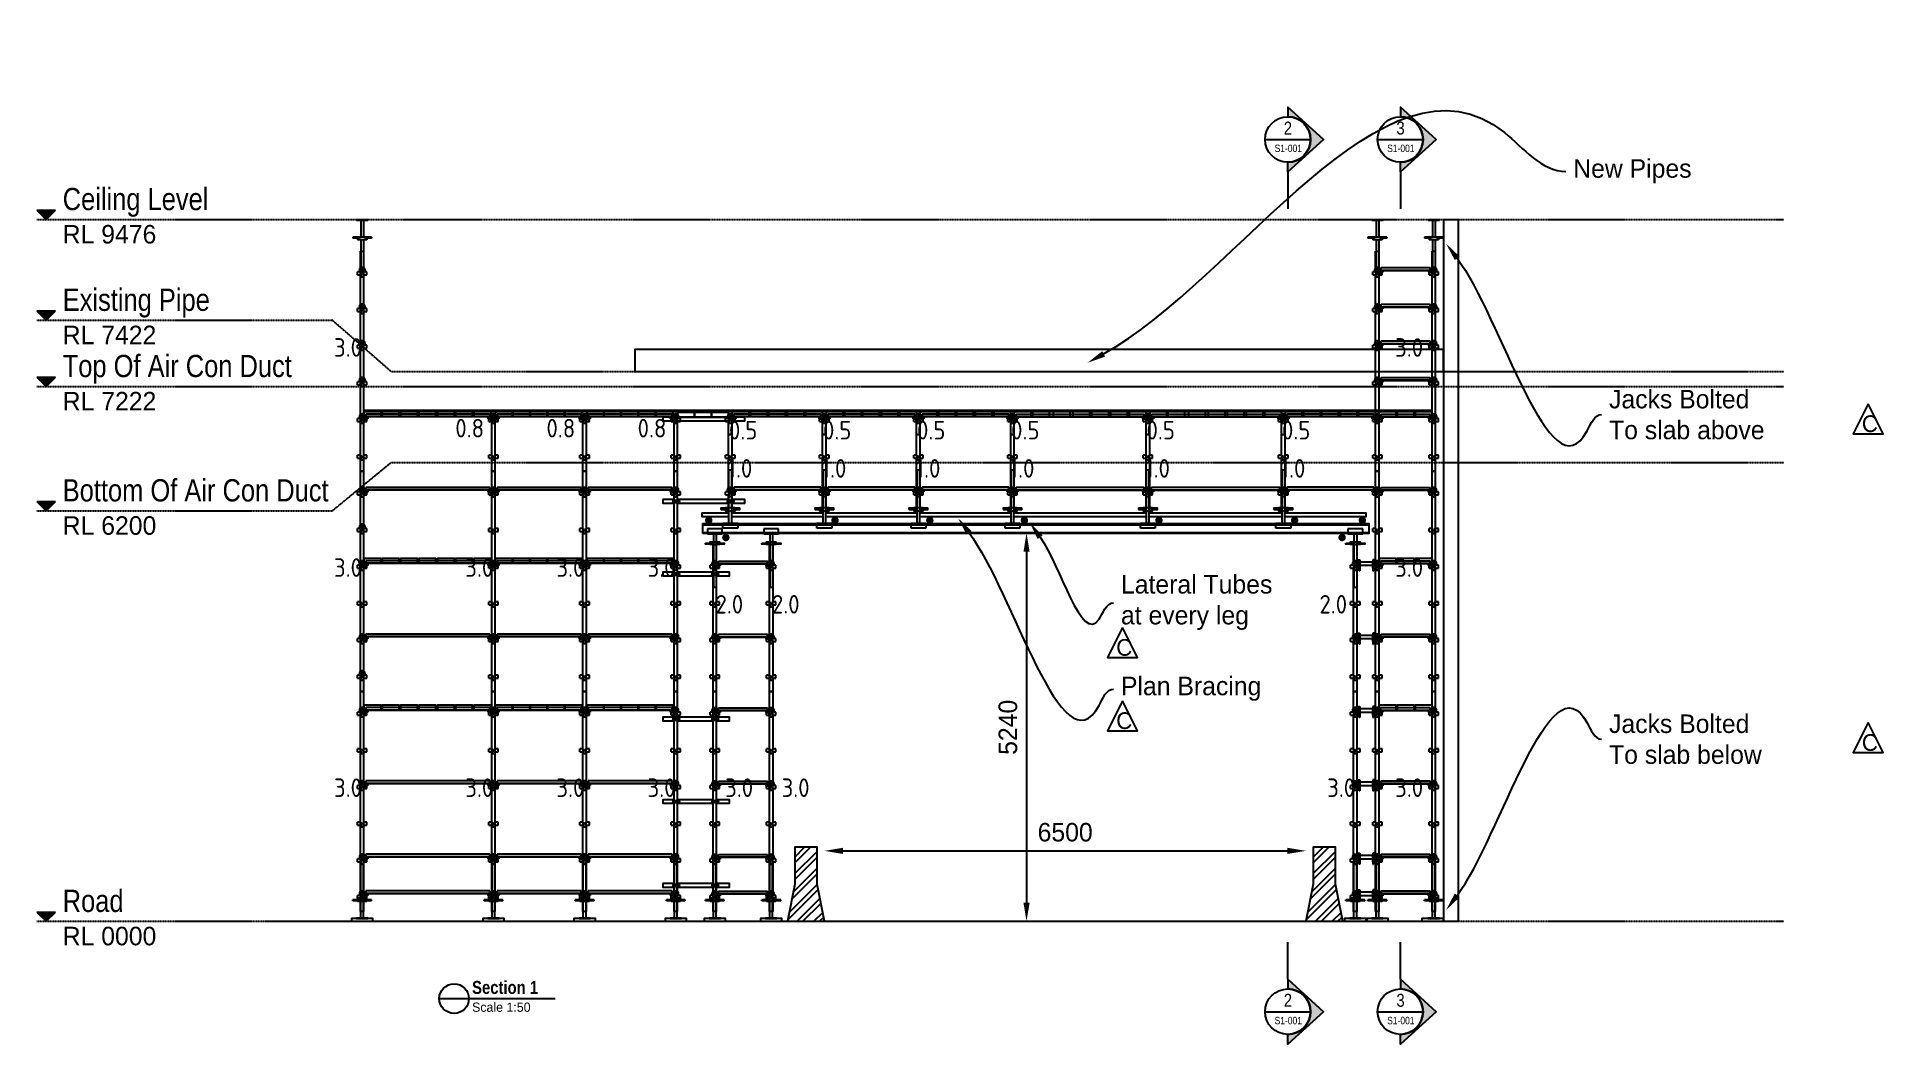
# Model space of a CAD drawing. Header units: millimetres. Extents: x 9116 to 195096, y -114281 to 55636.
# Drawn here: x 19632 to 44561, y -35306 to -21708 of the extents above; entities that cross this region are included whole.
import ezdxf
from ezdxf import colors
from ezdxf.entities.mleader import LeaderData, LeaderLine
from ezdxf.enums import TextEntityAlignment as Align
from ezdxf.math import Vec2, Vec3

# ---------------------------------------------------------------- set-up
doc = ezdxf.new("R2010")
doc.units = ezdxf.units.MM
doc.header["$PDMODE"] = 34
doc.header["$PDSIZE"] = -10
doc.linetypes.add('KwikScaf_DASHED', pattern=[3.75, 2.5, -1.25])
doc.layers.get('0').update_dxf_attribs({"linetype": 'CONTINUOUS'})
doc.layers.get('Defpoints').update_dxf_attribs({"linetype": 'CONTINUOUS'})
for name, color, linetype in [('Building', 7, 'CONTINUOUS'), ('Grid Lines', 252, 'CONTINUOUS'), ('New Pipes', 7, 'CONTINUOUS'), ('Revision C', 252, 'CONTINUOUS'), ('Scaffold', 7, 'CONTINUOUS'), ('Water Barrier', 252, 'CONTINUOUS')]:
    doc.layers.add(name, color=color, linetype=linetype)
doc.styles.add('ARCH', font='archd.shx', dxfattribs={"height": 250})
doc.styles.add('KwikScaf ISO', font='isocp.shx')
doc.dimstyles.new('ISO-25', dxfattribs={"dimscale": 0, "dimtxt": 250, "dimasz": 250, "dimexe": 125, "dimexo": 125, "dimgap": 125, "dimtad": 1, "dimdec": 0, "dimdsep": 46, "dimtxsty": 'Standard', "dimcen": 250, "dimclrd": 256, "dimclre": 256, "dimclrt": 256, "dimazin": 0, "dimtfac": 1, "dimtdec": 0, "dimtmove": 0, "dimatfit": 3, "dimfxl": 1, "dimlwd": -1, "dimlwe": -1, "dimarcsym": 0})

msp = doc.modelspace()

# ---------------------------------------------------------------- texts
at = {"layer": 'Grid Lines', "attachment_point": 1, "style": 'ARCH'}
for s, insert, char_height, width in [('\\pi102.58;{\\fArial Narrow|b0|i0|c0|p34;2}', (36366.6, -22851.1), 175, 300.421), ('\\pi103.24;{\\fArial Narrow|b0|i0|c0|p34;3}', (37886.7, -22851.1), 175, 300.421), ('\\pi-21.277;{\\fArial Narrow|b0|i0|c0|p34;S1-001}', (36366.6, -23161.8), 100, 300.421), ('\\pi-21.277;{\\fArial Narrow|b0|i0|c0|p34;S1-001}', (37886.7, -23161.8), 100, 300.421), ('{\\fArial Narrow|b1|i0|c0|p34;\\H1.4x;Section 1\\P}Scale 1:50', (25508.3, -34453.8), 125, 2571.765), ('\\pi102.58;{\\fArial Narrow|b0|i0|c0|p34;2}', (36366.6, -34627.6), 175, 300.421), ('\\pi103.24;{\\fArial Narrow|b0|i0|c0|p34;3}', (37886.7, -34627.6), 175, 300.421), ('\\pi-21.277;{\\fArial Narrow|b0|i0|c0|p34;S1-001}', (36366.6, -34938.4), 100, 300.421), ('\\pi-21.277;{\\fArial Narrow|b0|i0|c0|p34;S1-001}', (37886.7, -34938.4), 100, 300.421)]:
    msp.add_mtext(s, dxfattribs=dict(at, insert=insert, char_height=char_height, width=width))
at = {"layer": 'Grid Lines', "color": 252, "char_height": 250, "attachment_point": 1, "style": 'ARCH'}
for s, insert, width in [('{\\fArial Narrow|b0|i0|c0|p34;\\H1.2x;Ceiling Level}\\PRL 9476', (19980.6, -23746.5), 2442.342), ('{\\fArial Narrow|b0|i0|c0|p34;\\H1.2x;Existing Pipe}\\PRL 7422', (19980.6, -25106.5), 2442.342), ('{\\fArial Narrow|b0|i0|c0|p34;\\H1.2x;Top Of Air Con Duct}\\PRL 7222', (19980.6, -26000.5), 3671.031), ('{\\fArial Narrow|b0|i0|c0|p34;\\H1.2x;Bottom Of Air Con Duct\\Farchd|c0;\\H0.83333x;\\PRL 6200}', (19980.6, -27679.1), 3799.906), ('{\\fArial Narrow|b0|i0|c0|p34;\\H1.2x;Road\\P\\Farchd|c0;\\H0.83333x;RL 0000}', (19980.6, -33222.5), 3799.906)]:
    msp.add_mtext(s, dxfattribs=dict(at, insert=insert, width=width))
at = {"layer": 'Revision C', "char_height": 225, "width": 225, "attachment_point": 1, "style": 'ARCH'}
for insert in [(44242.6, -26817.1), (34174, -29838), (34174, -30826.8), (44242.6, -31122.3)]:
    msp.add_mtext('\\pi32.143;C', dxfattribs=dict(at, insert=insert))
at = {"layer": 'Scaffold', "color": 7, "style": 'KwikScaf ISO'}
for p in [(23357.7, -25900.7), (37686.9, -25900.7), (23357.7, -28872.7), (25130.4, -28872.7), (26361.3, -28872.7), (27592.2, -28872.7), (37686.9, -28872.7), (23357.7, -31844.7), (25130.4, -31844.7), (26361.3, -31844.7), (27592.2, -31844.7), (28639.7, -31844.7), (29401.7, -31844.7), (36768.6, -31844.7), (37686.9, -31844.7)]:
    msp.add_text('  3.0  ', height=250, dxfattribs=at).set_placement(p, align=Align.MIDDLE_LEFT)
for s, p in [('  0.8  ', (25957.1, -26990.4)), ('  0.8  ', (27188, -26990.4)), ('  0.8  ', (28418.9, -26990.4)), ('  0.5  ', (29646.2, -27017.8)), ('  0.5  ', (30916.2, -27017.8)), ('  0.5  ', (32186.2, -27017.8)), ('  0.5  ', (33456.2, -27017.8)), ('  0.5  ', (35285.2, -27017.8)), ('  0.5  ', (37114.2, -27017.8)), ('  1.0  ', (29578.4, -27532.9)), ('  1.0  ', (30848.4, -27532.9)), ('  1.0  ', (32118.4, -27532.9)), ('  1.0  ', (33388.4, -27532.9)), ('  1.0  ', (35217.4, -27532.9)), ('  1.0  ', (37046.4, -27532.9)), ('  2.0  ', (29454.8, -29368)), ('  2.0  ', (30216.8, -29368)), ('  2.0  ', (37609.9, -29368))]:
    msp.add_text(s, height=250, dxfattribs=at).set_placement(p, align=Align.MIDDLE_RIGHT)

# ---------------------------------------------------------------- blocks, each defined once
blk = doc.blocks.new('Filled Arrow Section Half A')
h = blk.add_hatch(color=256)
edge = h.paths.add_edge_path()
edge.add_line((0, 875), (969, 0))
edge.add_line((969, 0), (0, -875))
edge.add_line((0, -875), (0, -615))
edge.add_arc((0, 0), 615, 270, 450)
edge.add_line((0, 615), (0, 875))
for q in [(0, 1875), (0, 615)]:
    blk.add_line((0, 875), q)
blk.add_lwpolyline([(0, 875), (969, 0), (0, -875), (0, -615)])
blk.add_circle((0, 0), 615)
blk.add_arc((0, 0), 615, 270, 90)
blk = doc.blocks.new('Filled Arrow Section Half B')
h = blk.add_hatch(color=256)
edge = h.paths.add_edge_path()
edge.add_line((0, -875), (969, 0))
edge.add_line((969, 0), (0, 875))
edge.add_line((0, 875), (0, 615))
edge.add_arc((0, 0), 615, -90, 90, ccw=False)
edge.add_line((0, -615), (0, -875))
for q in [(0, -615), (0, -1875)]:
    blk.add_line((0, -875), q)
blk.add_lwpolyline([(0, -875), (969, 0), (0, 875), (0, 615)])
blk.add_circle((0, 0), 615)
blk.add_arc((0, 0), 615, 270, 90)
blk = doc.blocks.new('2D Jack Adjustable Screw')
at = {"color": 0, "extrusion": (1, -1.83691e-16, 2.30446e-16)}
for p, q in [((-265.5, 100), (-273.5, 100)), ((-273.5, 100), (-273.5, -52)), ((-265.5, 100), (-265.5, -52)), ((-265.5, 42.5), (-40, 42.5)), ((-265.5, 5.5), (-40, 5.5)), ((-40, 87.75), (-35, 87.75)), ((-40, 87.75), (-40, 24)), ((-40, 24), (-40, -39.75)), ((-35, 151.5), (-20, 151.5)), ((-35, 62.25), (-35, 151.5)), ((-35, 62.25), (-20, 62.25)), ((-20, 62.25), (-20, 151.5)), ((-20, 87.75), (0, 87.75)), ((0, 24), (0, 87.75)), ((0, 42.5), (454.5, 42.5)), ((0, -39.75), (0, 24)), ((0, 5.5), (454.5, 5.5)), ((454.5, 24), (454.5, 42.5)), ((454.5, 5.5), (454.5, 24)), ((-265.5, -52), (-273.5, -52)), ((-40, -39.75), (-35, -39.75)), ((-20, -14.25), (-35, -14.25)), ((-35, -103.5), (-35, -14.25)), ((-35, -103.5), (-20, -103.5)), ((-20, -103.5), (-20, -14.25)), ((-20, -39.75), (0, -39.75))]:
    blk.add_line(p, q, dxfattribs=at)
blk = doc.blocks.new('2D Transom 0.7 Metre')
at = {"color": 0, "extrusion": (0, 1, -1.83691e-16)}
for p, q in [((0, -25), (0, 50)), ((0, 50), (20, 50)), ((50, 0), (13, 0)), ((20, 50), (17, 25)), ((17, 25), (25, 25)), ((25, 63), (689, 63)), ((25, 30), (25, 63)), ((25, 30), (689, 30)), ((25, 25), (25, 30)), ((25, 25), (689, 25)), ((50, 25), (50, 0)), ((664, 25), (664, 0)), ((664, 0), (701, 0)), ((689, 30), (689, 63)), ((689, 25), (689, 30)), ((697, 25), (689, 25)), ((694, 50), (697, 25)), ((714, 50), (694, 50)), ((701, 0), (704, -25)), ((714, -25), (714, 50)), ((10, -25), (0, -25)), ((13, 0), (10, -25)), ((704, -25), (714, -25))]:
    blk.add_line(p, q, dxfattribs=at)
blk = doc.blocks.new('250 Link Ledger')
at = {"color": 3, "extrusion": (0, -1, 6.12303e-17)}
for p, q in [((0, 48), (0, 0)), ((38, 48), (0, 48)), ((0, 0), (38, 0)), ((11, 48), (8, 75)), ((8, 75), (38, 75)), ((28, -75), (18, 0)), ((38, 75), (38, 48)), ((38, 48), (250, 48)), ((38, 45), (38, 48)), ((38, 45), (38, 24)), ((38, 24), (38, 4)), ((38, 0), (38, 4)), ((38, 0), (250, 0)), ((38, 0), (38, -75)), ((212, 75), (212, 48)), ((242, 75), (212, 75)), ((250, 48), (212, 48)), ((212, 48), (212, 45)), ((212, 24), (212, 45)), ((212, 4), (212, 24)), ((212, 4), (212, 0)), ((212, 0), (212, -75)), ((212, 0), (250, 0)), ((222, -75), (232, 0)), ((239, 48), (242, 75)), ((250, 0), (250, 48)), ((38, -75), (28, -75)), ((212, -75), (222, -75))]:
    blk.add_line(p, q, dxfattribs=at)
blk = doc.blocks.new('2.0m Standard')
at = {"color": 180, "extrusion": (-1, 6.12323e-17, 0)}
for p, q in [((0, 1981), (48, 1981)), ((0, 1702), (0, 1981)), ((48, 1702), (48, 1981)), ((-40, 1662), (-40, 1702)), ((-36, 1702), (-40, 1702)), ((-40, 1662), (-36, 1662)), ((2, 1702), (-36, 1702)), ((-36, 1662), (2, 1662)), ((0, 1207), (0, 1662)), ((2, 1662), (2, 1702)), ((6, 1702), (2, 1702)), ((2, 1662), (6, 1662)), ((6, 1702), (6, 1662)), ((8, 1637), (8, 1677)), ((18, 1677), (8, 1677)), ((8, 1637), (18, 1637)), ((30, 1677), (18, 1677)), ((18, 1637), (30, 1637)), ((40, 1677), (30, 1677)), ((30, 1637), (40, 1637)), ((40, 1637), (40, 1677)), ((42, 1662), (42, 1702)), ((46, 1702), (42, 1702)), ((42, 1662), (46, 1662)), ((46, 1662), (46, 1702)), ((84, 1702), (46, 1702)), ((46, 1662), (84, 1662)), ((48, 1207), (48, 1662)), ((88, 1702), (84, 1702)), ((84, 1662), (88, 1662)), ((88, 1662), (88, 1702)), ((-36, 1207), (-40, 1207)), ((-40, 1167), (-40, 1207)), ((-40, 1167), (-36, 1167)), ((2, 1207), (-36, 1207)), ((-36, 1167), (2, 1167)), ((0, 712), (0, 1167)), ((2, 1167), (2, 1207)), ((6, 1207), (2, 1207)), ((2, 1167), (6, 1167)), ((6, 1207), (6, 1167)), ((8, 1142), (8, 1182)), ((18, 1182), (8, 1182)), ((8, 1142), (18, 1142)), ((30, 1182), (18, 1182)), ((18, 1142), (30, 1142)), ((40, 1182), (30, 1182)), ((30, 1142), (40, 1142)), ((40, 1142), (40, 1182)), ((42, 1167), (42, 1207)), ((46, 1207), (42, 1207)), ((42, 1167), (46, 1167)), ((84, 1207), (46, 1207)), ((46, 1167), (46, 1207)), ((46, 1167), (84, 1167)), ((48, 712), (48, 1167)), ((88, 1207), (84, 1207)), ((84, 1167), (88, 1167)), ((88, 1167), (88, 1207)), ((-36, 712), (-40, 712)), ((-40, 672), (-40, 712)), ((-40, 672), (-36, 672)), ((2, 712), (-36, 712)), ((-36, 672), (2, 672)), ((0, 217), (0, 672)), ((2, 672), (2, 712)), ((6, 712), (2, 712)), ((2, 672), (6, 672)), ((6, 712), (6, 672)), ((8, 647), (8, 687)), ((18, 687), (8, 687)), ((8, 647), (18, 647)), ((30, 687), (18, 687)), ((18, 647), (30, 647)), ((40, 687), (30, 687)), ((30, 647), (40, 647)), ((40, 647), (40, 687)), ((42, 672), (42, 712)), ((46, 712), (42, 712)), ((42, 672), (46, 672)), ((84, 712), (46, 712)), ((46, 672), (46, 712)), ((46, 672), (84, 672)), ((48, 217), (48, 672)), ((88, 712), (84, 712)), ((84, 672), (88, 672)), ((88, 672), (88, 712)), ((-36, 217), (-40, 217)), ((-40, 177), (-40, 217)), ((-40, 177), (-36, 177)), ((2, 217), (-36, 217)), ((-36, 177), (2, 177)), ((0, 0), (0, 177)), ((48, 0), (0, 0)), ((2, 177), (2, 217)), ((6, 217), (2, 217)), ((2, 177), (6, 177)), ((6, 217), (6, 177)), ((8, 152), (8, 192)), ((18, 192), (8, 192)), ((8, 152), (18, 152)), ((30, 192), (18, 192)), ((18, 152), (30, 152)), ((40, 192), (30, 192)), ((30, 152), (40, 152)), ((40, 152), (40, 192)), ((42, 177), (42, 217)), ((46, 217), (42, 217)), ((42, 177), (46, 177)), ((84, 217), (46, 217)), ((46, 177), (46, 217)), ((46, 177), (84, 177)), ((48, 0), (48, 177)), ((88, 217), (84, 217)), ((84, 177), (88, 177)), ((88, 177), (88, 217))]:
    blk.add_line(p, q, dxfattribs=at)
blk = doc.blocks.new('0.5m Standard')
at = {"color": 180, "extrusion": (-1, 6.12323e-17, 0)}
for p, q in [((-40, 177), (-40, 217)), ((-36, 217), (-40, 217)), ((-40, 177), (-36, 177)), ((2, 217), (-36, 217)), ((-36, 177), (2, 177)), ((0, 217), (0, 238)), ((0, 0), (0, 177)), ((48, 0), (0, 0)), ((2, 177), (2, 217)), ((6, 217), (2, 217)), ((2, 177), (6, 177)), ((6, 217), (6, 177)), ((8, 152), (8, 192)), ((18, 192), (8, 192)), ((8, 152), (18, 152)), ((30, 192), (18, 192)), ((18, 152), (30, 152)), ((40, 192), (30, 192)), ((30, 152), (40, 152)), ((40, 152), (40, 192)), ((42, 177), (42, 217)), ((46, 217), (42, 217)), ((42, 177), (46, 177)), ((46, 177), (46, 217)), ((84, 217), (46, 217)), ((46, 177), (84, 177)), ((48, 217), (48, 238)), ((48, 0), (48, 177)), ((88, 217), (84, 217)), ((84, 177), (88, 177)), ((88, 177), (88, 217))]:
    blk.add_line(p, q, dxfattribs=at)
at = {"color": 180}
blk.add_line((0, 238), (48, 238), dxfattribs=at)
blk = doc.blocks.new('1.0m Standard')
at = {"color": 180, "extrusion": (-1, 6.12323e-17, 0)}
for p, q in [((0, 712), (0, 990)), ((0, 990), (48, 990)), ((48, 712), (48, 990)), ((-36, 712), (-40, 712)), ((-40, 672), (-40, 712)), ((-40, 672), (-36, 672)), ((2, 712), (-36, 712)), ((-36, 672), (2, 672)), ((0, 217), (0, 672)), ((2, 672), (2, 712)), ((6, 712), (2, 712)), ((2, 672), (6, 672)), ((6, 712), (6, 672)), ((8, 647), (8, 687)), ((18, 687), (8, 687)), ((8, 647), (18, 647)), ((30, 687), (18, 687)), ((18, 647), (30, 647)), ((40, 687), (30, 687)), ((30, 647), (40, 647)), ((40, 647), (40, 687)), ((42, 672), (42, 712)), ((46, 712), (42, 712)), ((42, 672), (46, 672)), ((84, 712), (46, 712)), ((46, 672), (46, 712)), ((46, 672), (84, 672)), ((48, 217), (48, 672)), ((88, 712), (84, 712)), ((84, 672), (88, 672)), ((88, 672), (88, 712)), ((-40, 177), (-40, 217)), ((-36, 217), (-40, 217)), ((-40, 177), (-36, 177)), ((2, 217), (-36, 217)), ((-36, 177), (2, 177)), ((0, 0), (0, 177)), ((48, 0), (0, 0)), ((2, 177), (2, 217)), ((6, 217), (2, 217)), ((2, 177), (6, 177)), ((6, 217), (6, 177)), ((8, 152), (8, 192)), ((18, 192), (8, 192)), ((8, 152), (18, 152)), ((30, 192), (18, 192)), ((18, 152), (30, 152)), ((40, 192), (30, 192)), ((30, 152), (40, 152)), ((40, 152), (40, 192)), ((42, 177), (42, 217)), ((46, 217), (42, 217)), ((42, 177), (46, 177)), ((46, 177), (46, 217)), ((84, 217), (46, 217)), ((46, 177), (84, 177)), ((48, 0), (48, 177)), ((88, 217), (84, 217)), ((84, 177), (88, 177)), ((88, 177), (88, 217))]:
    blk.add_line(p, q, dxfattribs=at)
blk = doc.blocks.new('1.2m Transom')
at = {"color": 2, "extrusion": (0, 1, -1.83691e-16)}
for p, q in [((64253, 14659), (64273, 14659)), ((64253, 14584), (64253, 14659)), ((64263, 14584), (64253, 14584)), ((64267, 14609), (64263, 14584)), ((64303, 14609), (64267, 14609)), ((64273, 14659), (64270, 14634)), ((64270, 14634), (64278, 14634)), ((65450, 14672), (64278, 14672)), ((64278, 14672), (64278, 14639)), ((65450, 14639), (64278, 14639)), ((64278, 14639), (64278, 14634)), ((65450, 14634), (64278, 14634)), ((64303, 14634), (64303, 14609)), ((65425, 14634), (65425, 14609)), ((65425, 14609), (65462, 14609)), ((65450, 14639), (65450, 14672)), ((65450, 14634), (65450, 14639)), ((65459, 14634), (65450, 14634)), ((65455, 14659), (65459, 14634)), ((65475, 14659), (65455, 14659)), ((65462, 14609), (65465, 14584)), ((65465, 14584), (65475, 14584)), ((65475, 14584), (65475, 14659))]:
    blk.add_line(p, q, dxfattribs=at)
blk = doc.blocks.new('1.8m Transom')
at = {"color": 2, "extrusion": (0, 1, -1.83691e-16)}
for p, q in [((65710, 14584), (65710, 14659)), ((65710, 14659), (65730, 14659)), ((65720, 14584), (65710, 14584)), ((65723, 14609), (65720, 14584)), ((65760, 14609), (65723, 14609)), ((65730, 14659), (65726, 14634)), ((65726, 14634), (65735, 14634)), ((65735, 14672), (67465, 14672)), ((65735, 14639), (65735, 14672)), ((65735, 14639), (67465, 14639)), ((65735, 14634), (65735, 14639)), ((65735, 14634), (67465, 14634)), ((65760, 14634), (65760, 14609)), ((67440, 14634), (67440, 14609)), ((67440, 14609), (67476, 14609)), ((67465, 14639), (67465, 14672)), ((67465, 14634), (67465, 14639)), ((67473, 14634), (67465, 14634)), ((67470, 14659), (67473, 14634)), ((67490, 14659), (67470, 14659)), ((67476, 14609), (67480, 14584)), ((67480, 14584), (67490, 14584)), ((67490, 14584), (67490, 14659))]:
    blk.add_line(p, q, dxfattribs=at)
blk = doc.blocks.new('0.8m Standard')
at = {"color": 180, "extrusion": (-1, 6.12323e-17, 0)}
for p, q in [((-36, 712), (-40, 712)), ((-40, 672), (-40, 712)), ((-40, 672), (-36, 672)), ((2, 712), (-36, 712)), ((-36, 672), (2, 672)), ((0, 712), (0, 721)), ((0, 217), (0, 672)), ((2, 672), (2, 712)), ((6, 712), (2, 712)), ((2, 672), (6, 672)), ((6, 712), (6, 672)), ((8, 647), (8, 687)), ((18, 687), (8, 687)), ((8, 647), (18, 647)), ((30, 687), (18, 687)), ((18, 647), (30, 647)), ((40, 687), (30, 687)), ((30, 647), (40, 647)), ((40, 647), (40, 687)), ((42, 672), (42, 712)), ((46, 712), (42, 712)), ((42, 672), (46, 672)), ((84, 712), (46, 712)), ((46, 672), (46, 712)), ((46, 672), (84, 672)), ((48, 712), (48, 721)), ((48, 217), (48, 672)), ((88, 712), (84, 712)), ((84, 672), (88, 672)), ((88, 672), (88, 712)), ((-40, 177), (-40, 217)), ((-36, 217), (-40, 217)), ((-40, 177), (-36, 177)), ((2, 217), (-36, 217)), ((-36, 177), (2, 177)), ((0, 0), (0, 177)), ((48, 0), (0, 0)), ((2, 177), (2, 217)), ((6, 217), (2, 217)), ((2, 177), (6, 177)), ((6, 217), (6, 177)), ((8, 152), (8, 192)), ((18, 192), (8, 192)), ((8, 152), (18, 152)), ((30, 192), (18, 192)), ((18, 152), (30, 152)), ((40, 192), (30, 192)), ((30, 152), (40, 152)), ((40, 152), (40, 192)), ((42, 177), (42, 217)), ((46, 217), (42, 217)), ((42, 177), (46, 177)), ((46, 177), (46, 217)), ((84, 217), (46, 217)), ((46, 177), (84, 177)), ((48, 0), (48, 177)), ((88, 217), (84, 217)), ((84, 177), (88, 177)), ((88, 177), (88, 217))]:
    blk.add_line(p, q, dxfattribs=at)
at = {"color": 180}
blk.add_line((0, 721), (48, 721), dxfattribs=at)
blk = doc.blocks.new('Half 90')
for p, q in [((-43, 15), (10, 15)), ((-43, 15), (-40, 10)), ((-43, 9), (-43, -9)), ((-29, 3), (-43, 9)), ((-42, 12), (13, 12)), ((-28, 5), (-40, 10)), ((-35, 6), (-35, 8)), ((-29, 3), (-29, -3)), ((-28, -5), (-28, 5)), ((37, 20), (10, 15)), ((13, 12), (36, 17)), ((22, 14), (18, -1)), ((36, 17), (45, 10)), ((47, 10), (43, 10)), ((-43, -9), (-29, -3)), ((-43, -15), (-40, -10)), ((-43, -15), (10, -15)), ((-42, -12), (13, -12)), ((-28, -5), (-40, -10)), ((-35, -8), (-35, -6)), ((37, -20), (10, -15)), ((13, -12), (36, -17)), ((18, -1), (22, -14)), ((36, -17), (45, -10)), ((47, -10), (43, -10))]:
    blk.add_line(p, q)
blk.add_lwpolyline([(35, -12), (46, -6), (46, 6), (35, 12), (24, 6), (24, -6)], close=True)
for points in [[(37, 20), (45, 15), (47, 10)], [(37, -20), (45, -15), (47, -10)]]:
    blk.add_lwpolyline(points)
for radius in [12.5, 5]:
    blk.add_circle((35, 0), radius)
blk = doc.blocks.new('*D75')
at = {"layer": 'Defpoints', "color": 0}
for p in [(32995, -28409), (32995, -33649), (32995, -33649)]:
    blk.add_point(p, dxfattribs=at)
at = {"layer": 'Grid Lines'}
blk.add_line((32995, -28659), (32995, -33399), dxfattribs=at)
for points in [[(32954, -28659), (33037, -28659), (32995, -28409)], [(32954, -33399), (33037, -33399), (32995, -33649)]]:
    blk.add_solid(points, dxfattribs=at)
at = {"layer": 'Grid Lines', "insert": (32745, -31029), "char_height": 250, "attachment_point": 5, "rotation": 90}
blk.add_mtext('5240', dxfattribs=at)
blk = doc.blocks.new('*D76')
at = {"layer": 'Defpoints', "color": 0}
for p in [(30267, -32697), (36767, -32697), (36767, -32697)]:
    blk.add_point(p, dxfattribs=at)
at = {"layer": 'Grid Lines'}
blk.add_line((30517, -32697), (36517, -32697), dxfattribs=at)
for points in [[(30517, -32656), (30517, -32739), (30267, -32697)], [(36517, -32656), (36517, -32739), (36767, -32697)]]:
    blk.add_solid(points, dxfattribs=at)
at = {"layer": 'Grid Lines', "insert": (33517, -32447), "char_height": 250, "attachment_point": 5}
blk.add_mtext('6500', dxfattribs=at)
blk = doc.blocks.new('Knuckle')
at = {"color": 190}
for points in [[(-127.5, 20), (-38.25, 20), (-38.25, 5), (-127.5, 5)], [(38.25, 20), (127.5, 20), (127.5, 5), (38.25, 5)]]:
    blk.add_lwpolyline(points, close=True, dxfattribs=at)
for points in [[(-63.75, 20), (-63.75, 40), (63.75, 40), (63.75, 20)], [(63.75, 5), (63.75, 0), (-63.75, 0), (-63.75, 5)]]:
    blk.add_lwpolyline(points, dxfattribs=at)

# ---------------------------------------------------------------- dimensions: what is measured, and where the dimension line sits
at = {"layer": 'Grid Lines'}
dim = msp.add_linear_dim(base=(32995.3, -33648.7), p1=(32995.3, -28408.8), p2=(32995.3, -33648.7), angle=90, dimstyle='ISO-25', override={"dimscale": 1}, dxfattribs=at)
dim.commit()
dim.dimension.update_dxf_attribs({"geometry": '*D75', "text_midpoint": (32745.3, -31028.7)})
dim = msp.add_linear_dim(base=(36767.1, -32697.2), p1=(30267.1, -32697.2), p2=(36767.1, -32697.2), dimstyle='ISO-25', override={"dimscale": 1}, dxfattribs=at)
dim.commit()
dim.dimension.update_dxf_attribs({"geometry": '*D76', "text_midpoint": (33517.1, -32447.2)})

# ---------------------------------------------------------------- hatches: boundary and pattern name
at = {"layer": 'Grid Lines'}
for points in [[(19757.3, -24172.7), (19882.3, -24047.7), (19632.3, -24047.7)], [(19757.3, -25532.7), (19882.3, -25407.7), (19632.3, -25407.7)], [(19757.3, -26426.7), (19882.3, -26301.7), (19632.3, -26301.7)], [(19757.3, -28105.2), (19882.3, -27980.2), (19632.3, -27980.2)], [(19757.3, -33648.7), (19882.3, -33523.7), (19632.3, -33523.7)]]:
    msp.add_hatch(color=252, dxfattribs=at).paths.add_polyline_path(points)
at = {"layer": 'Water Barrier'}
h = msp.add_hatch(dxfattribs=at)
h.set_pattern_fill('STEEL', color=30, scale=50, style=0)
h.set_pattern_definition([(45, (-134.52, 0), (-112.2532, 112.2532), []), (45, (-134.52, 79.38), (-112.2532, 112.2532), [])])
h.paths.add_polyline_path([(30167.1, -33148.7), (30167.1, -32648.7), (29867.1, -32648.7), (29867.1, -33148.7), (29767.1, -33648.7), (30267.1, -33648.7)])
h = msp.add_hatch(dxfattribs=at)
h.set_pattern_fill('STEEL', color=30, scale=50, style=0)
h.set_pattern_definition([(45, (6865.48, 0), (-112.2532, 112.2532), []), (45, (6865.48, 79.38), (-112.2532, 112.2532), [])])
h.paths.add_polyline_path([(37167.1, -33148.7), (37167.1, -32648.7), (36867.1, -32648.7), (36867.1, -33148.7), (36767.1, -33648.7), (37267.1, -33648.7)])

# ---------------------------------------------------------------- linework, layer by layer
at = {"layer": 'Building'}
for p, q in [((38624.4, -24172.7), (38624.4, -33648.7)), ((38624.4, -24172.7), (38824.4, -24172.7)), ((38824.4, -24172.7), (38824.4, -33648.7)), ((22723.1, -33648.7), (38824.4, -33648.7))]:
    msp.add_line(p, q, dxfattribs=at)
at = {"layer": 'Grid Lines'}
for p, q in [((36215.4, -23092.1), (36830.4, -23092.1)), ((37735.5, -23092.1), (38350.5, -23092.1)), ((25066.1, -34692.7), (26629.4, -34692.7)), ((36215.4, -34868.7), (36830.4, -34868.7)), ((37735.5, -34868.7), (38350.5, -34868.7))]:
    msp.add_line(p, q, dxfattribs=at)
at = {"layer": 'Grid Lines', "color": 252}
for p, q in [((19632.3, -24047.7), (19882.3, -24047.7)), ((19632.3, -24047.7), (19757.3, -24172.7)), ((19757.3, -24172.7), (19882.3, -24047.7)), ((19632.3, -25407.7), (19882.3, -25407.7)), ((19632.3, -25407.7), (19757.3, -25532.7)), ((19757.3, -25532.7), (19882.3, -25407.7)), ((19632.3, -26301.7), (19882.3, -26301.7)), ((19632.3, -26301.7), (19757.3, -26426.7)), ((19757.3, -26426.7), (19882.3, -26301.7)), ((19632.3, -27980.2), (19882.3, -27980.2)), ((19632.3, -27980.2), (19757.3, -28105.2)), ((19757.3, -28105.2), (19882.3, -27980.2)), ((19632.3, -33523.7), (19882.3, -33523.7)), ((19632.3, -33523.7), (19757.3, -33648.7)), ((19757.3, -33648.7), (19882.3, -33523.7))]:
    msp.add_line(p, q, dxfattribs=at)
at = {"layer": 'Grid Lines', "color": 252, "linetype": 'KwikScaf_DASHED'}
for p, q in [((19632.3, -24172.7), (43222.7, -24172.7)), ((19632.3, -25532.7), (23620.5, -25532.7)), ((24416.2, -26226.7), (23620.5, -25532.7)), ((24416.2, -26226.7), (43222.7, -26226.7)), ((19632.3, -26426.7), (43222.7, -26426.7)), ((23620.5, -28105.2), (24416.2, -27452.4)), ((24416.2, -27452.4), (43222.7, -27452.4)), ((19632.3, -28105.2), (23620.5, -28105.2)), ((19632.3, -33648.7), (43222.7, -33648.7))]:
    msp.add_line(p, q, dxfattribs=at)
at = {"layer": 'Grid Lines'}
msp.add_circle((25266.1, -34692.7), 200, dxfattribs=at)
at = {"layer": 'New Pipes', "color": 4}
msp.add_lwpolyline([(27704, -26226.7), (38624.4, -26226.7), (38624.4, -25926.7), (27704, -25926.7)], close=True, dxfattribs=at)
at = {"layer": 'Revision C', "color": 1}
for points in [[(44358.9, -26660.6), (44156.4, -27065.6), (44561.4, -27065.6), (44358.9, -26660.6)], [(34290.3, -29681.6), (34087.8, -30086.6), (34492.8, -30086.6), (34290.3, -29681.6)], [(34290.3, -30670.3), (34087.8, -31075.3), (34492.8, -31075.3), (34290.3, -30670.3)], [(44358.9, -30965.9), (44156.4, -31370.9), (44561.4, -31370.9), (44358.9, -30965.9)]]:
    msp.add_lwpolyline(points, dxfattribs=at)
at = {"layer": 'Revision C', "color": 3}
for points in [[(28977, -28136.4), (28612.7, -28136.4), (28612.7, -28184.4), (28977, -28184.4)], [(30247, -28136.4), (29014, -28136.4)], [(31517, -28136.4), (30284, -28136.4)], [(32787, -28136.4), (31554, -28136.4)], [(34616, -28136.4), (32824, -28136.4)], [(36445, -28136.4), (34653, -28136.4)], [(36482, -28184.4), (37582.7, -28184.4), (37582.7, -28136.4), (36482, -28136.4)], [(29014, -28184.4), (30247, -28184.4)], [(30284, -28184.4), (31517, -28184.4)], [(31554, -28184.4), (32787, -28184.4)], [(32824, -28184.4), (34616, -28184.4)], [(34653, -28184.4), (36445, -28184.4)]]:
    msp.add_lwpolyline(points, dxfattribs=at)
at = {"layer": 'Revision C', "color": 40, "const_width": 50}
for points in [[(30384.2, -28234.1, 1), (30434.2, -28234.1, 1)], [(31664.2, -28234.1, 1), (31714.2, -28234.1, 1)], [(32941.1, -28234.1, 1), (32991.1, -28234.1, 1)], [(34758.1, -28234.1, 1), (34808.1, -28234.1, 1)], [(36590.4, -28234.1, 1), (36640.4, -28234.1, 1)]]:
    msp.add_lwpolyline(points, format="xyb", close=True, dxfattribs=at)
at = {"layer": 'Scaffold', "color": 5, "extrusion": (-1, 6.12323e-17, 0)}
for p, q in [((24000.6, -24599.7), (24048.6, -24599.7)), ((24000.6, -24879.7), (24000.6, -24599.7)), ((24048.6, -24879.7), (24048.6, -24599.7)), ((37709.5, -24599.7), (37757.5, -24599.7)), ((37709.5, -24879.7), (37709.5, -24599.7)), ((37757.5, -24879.7), (37757.5, -24599.7)), ((38471.5, -24599.7), (38519.5, -24599.7)), ((38471.5, -24879.7), (38471.5, -24599.7)), ((38519.5, -24879.7), (38519.5, -24599.7)), ((23965.1, -24879.7), (23960.6, -24879.7)), ((23960.6, -24919.7), (23960.6, -24879.7)), ((23960.6, -24919.7), (23965.1, -24919.7)), ((24002.7, -24879.7), (23965.1, -24879.7)), ((23965.1, -24919.7), (24002.7, -24919.7)), ((24000.6, -25374.7), (24000.6, -24919.7)), ((24002.7, -24919.7), (24002.7, -24879.7)), ((24006.4, -24879.7), (24002.7, -24879.7)), ((24002.7, -24919.7), (24006.4, -24919.7)), ((24006.4, -24879.7), (24006.4, -24919.7)), ((24018.8, -24904.7), (24008.9, -24904.7)), ((24008.9, -24944.7), (24008.9, -24904.7)), ((24030.4, -24904.7), (24018.8, -24904.7)), ((24040.3, -24904.7), (24030.4, -24904.7)), ((24040.3, -24944.7), (24040.3, -24904.7)), ((24042.8, -24919.7), (24042.8, -24879.7)), ((24046.5, -24879.7), (24042.8, -24879.7)), ((24042.8, -24919.7), (24046.5, -24919.7)), ((24084.1, -24879.7), (24046.5, -24879.7)), ((24046.5, -24919.7), (24046.5, -24879.7)), ((24046.5, -24919.7), (24084.1, -24919.7)), ((24048.6, -25374.7), (24048.6, -24919.7)), ((24088.6, -24879.7), (24084.1, -24879.7)), ((24084.1, -24919.7), (24088.6, -24919.7)), ((24088.6, -24919.7), (24088.6, -24879.7)), ((37674, -24879.7), (37669.5, -24879.7)), ((37669.5, -24919.7), (37669.5, -24879.7)), ((37669.5, -24919.7), (37674, -24919.7)), ((37711.6, -24879.7), (37674, -24879.7)), ((37674, -24919.7), (37711.6, -24919.7)), ((37709.5, -25374.7), (37709.5, -24919.7)), ((37711.6, -24919.7), (37711.6, -24879.7)), ((37715.4, -24879.7), (37711.6, -24879.7)), ((37711.6, -24919.7), (37715.4, -24919.7)), ((37715.4, -24879.7), (37715.4, -24919.7)), ((37727.7, -24904.7), (37717.8, -24904.7)), ((37717.8, -24944.7), (37717.8, -24904.7)), ((37739.3, -24904.7), (37727.7, -24904.7)), ((37749.2, -24904.7), (37739.3, -24904.7)), ((37749.2, -24944.7), (37749.2, -24904.7)), ((37751.7, -24919.7), (37751.7, -24879.7)), ((37755.4, -24879.7), (37751.7, -24879.7)), ((37751.7, -24919.7), (37755.4, -24919.7)), ((37793, -24879.7), (37755.4, -24879.7)), ((37755.4, -24919.7), (37755.4, -24879.7)), ((37755.4, -24919.7), (37793, -24919.7)), ((37757.5, -25374.7), (37757.5, -24919.7)), ((37797.5, -24879.7), (37793, -24879.7)), ((37793, -24919.7), (37797.5, -24919.7)), ((37797.5, -24919.7), (37797.5, -24879.7)), ((38436, -24879.7), (38431.5, -24879.7)), ((38431.5, -24919.7), (38431.5, -24879.7)), ((38431.5, -24919.7), (38436, -24919.7)), ((38473.6, -24879.7), (38436, -24879.7)), ((38436, -24919.7), (38473.6, -24919.7)), ((38471.5, -25374.7), (38471.5, -24919.7)), ((38473.6, -24919.7), (38473.6, -24879.7)), ((38477.4, -24879.7), (38473.6, -24879.7)), ((38473.6, -24919.7), (38477.4, -24919.7)), ((38477.4, -24879.7), (38477.4, -24919.7)), ((38489.7, -24904.7), (38479.8, -24904.7)), ((38479.8, -24944.7), (38479.8, -24904.7)), ((38501.3, -24904.7), (38489.7, -24904.7)), ((38511.2, -24904.7), (38501.3, -24904.7)), ((38511.2, -24944.7), (38511.2, -24904.7)), ((38513.7, -24919.7), (38513.7, -24879.7)), ((38517.4, -24879.7), (38513.7, -24879.7)), ((38513.7, -24919.7), (38517.4, -24919.7)), ((38555, -24879.7), (38517.4, -24879.7)), ((38517.4, -24919.7), (38517.4, -24879.7)), ((38517.4, -24919.7), (38555, -24919.7)), ((38519.5, -25374.7), (38519.5, -24919.7)), ((38559.5, -24879.7), (38555, -24879.7)), ((38555, -24919.7), (38559.5, -24919.7)), ((38559.5, -24919.7), (38559.5, -24879.7)), ((24008.9, -24944.7), (24018.8, -24944.7)), ((24018.8, -24944.7), (24030.4, -24944.7)), ((24030.4, -24944.7), (24040.3, -24944.7)), ((37717.8, -24944.7), (37727.7, -24944.7)), ((37727.7, -24944.7), (37739.3, -24944.7)), ((37739.3, -24944.7), (37749.2, -24944.7)), ((38479.8, -24944.7), (38489.7, -24944.7)), ((38489.7, -24944.7), (38501.3, -24944.7)), ((38501.3, -24944.7), (38511.2, -24944.7)), ((23965.1, -25374.7), (23960.6, -25374.7)), ((23960.6, -25414.7), (23960.6, -25374.7)), ((23960.6, -25414.7), (23965.1, -25414.7)), ((24002.7, -25374.7), (23965.1, -25374.7)), ((23965.1, -25414.7), (24002.7, -25414.7)), ((24000.6, -25869.7), (24000.6, -25414.7)), ((24002.7, -25414.7), (24002.7, -25374.7)), ((24006.4, -25374.7), (24002.7, -25374.7)), ((24002.7, -25414.7), (24006.4, -25414.7)), ((24006.4, -25374.7), (24006.4, -25414.7)), ((24008.9, -25439.7), (24008.9, -25399.7)), ((24018.8, -25399.7), (24008.9, -25399.7)), ((24030.4, -25399.7), (24018.8, -25399.7)), ((24040.3, -25399.7), (24030.4, -25399.7)), ((24040.3, -25439.7), (24040.3, -25399.7)), ((24042.8, -25414.7), (24042.8, -25374.7)), ((24046.5, -25374.7), (24042.8, -25374.7)), ((24042.8, -25414.7), (24046.5, -25414.7)), ((24084.1, -25374.7), (24046.5, -25374.7)), ((24046.5, -25414.7), (24046.5, -25374.7)), ((24046.5, -25414.7), (24084.1, -25414.7)), ((24048.6, -25869.7), (24048.6, -25414.7)), ((24088.6, -25374.7), (24084.1, -25374.7)), ((24084.1, -25414.7), (24088.6, -25414.7)), ((24088.6, -25414.7), (24088.6, -25374.7)), ((37674, -25374.7), (37669.5, -25374.7)), ((37669.5, -25414.7), (37669.5, -25374.7)), ((37669.5, -25414.7), (37674, -25414.7)), ((37711.6, -25374.7), (37674, -25374.7)), ((37674, -25414.7), (37711.6, -25414.7)), ((37709.5, -25869.7), (37709.5, -25414.7)), ((37711.6, -25414.7), (37711.6, -25374.7)), ((37715.4, -25374.7), (37711.6, -25374.7)), ((37711.6, -25414.7), (37715.4, -25414.7)), ((37715.4, -25374.7), (37715.4, -25414.7)), ((37717.8, -25439.7), (37717.8, -25399.7)), ((37727.7, -25399.7), (37717.8, -25399.7)), ((37739.3, -25399.7), (37727.7, -25399.7)), ((37749.2, -25399.7), (37739.3, -25399.7)), ((37749.2, -25439.7), (37749.2, -25399.7)), ((37751.7, -25414.7), (37751.7, -25374.7)), ((37755.4, -25374.7), (37751.7, -25374.7)), ((37751.7, -25414.7), (37755.4, -25414.7)), ((37793, -25374.7), (37755.4, -25374.7)), ((37755.4, -25414.7), (37755.4, -25374.7)), ((37755.4, -25414.7), (37793, -25414.7)), ((37757.5, -25869.7), (37757.5, -25414.7)), ((37797.5, -25374.7), (37793, -25374.7)), ((37793, -25414.7), (37797.5, -25414.7)), ((37797.5, -25414.7), (37797.5, -25374.7)), ((38436, -25374.7), (38431.5, -25374.7)), ((38431.5, -25414.7), (38431.5, -25374.7)), ((38431.5, -25414.7), (38436, -25414.7)), ((38473.6, -25374.7), (38436, -25374.7)), ((38436, -25414.7), (38473.6, -25414.7)), ((38471.5, -25869.7), (38471.5, -25414.7)), ((38473.6, -25414.7), (38473.6, -25374.7)), ((38477.4, -25374.7), (38473.6, -25374.7)), ((38473.6, -25414.7), (38477.4, -25414.7)), ((38477.4, -25374.7), (38477.4, -25414.7)), ((38479.8, -25439.7), (38479.8, -25399.7)), ((38489.7, -25399.7), (38479.8, -25399.7)), ((38501.3, -25399.7), (38489.7, -25399.7)), ((38511.2, -25399.7), (38501.3, -25399.7)), ((38511.2, -25439.7), (38511.2, -25399.7)), ((38513.7, -25414.7), (38513.7, -25374.7)), ((38517.4, -25374.7), (38513.7, -25374.7)), ((38513.7, -25414.7), (38517.4, -25414.7)), ((38555, -25374.7), (38517.4, -25374.7)), ((38517.4, -25414.7), (38517.4, -25374.7)), ((38517.4, -25414.7), (38555, -25414.7)), ((38519.5, -25869.7), (38519.5, -25414.7)), ((38559.5, -25374.7), (38555, -25374.7)), ((38555, -25414.7), (38559.5, -25414.7)), ((38559.5, -25414.7), (38559.5, -25374.7)), ((24008.9, -25439.7), (24018.8, -25439.7)), ((24018.8, -25439.7), (24030.4, -25439.7)), ((24030.4, -25439.7), (24040.3, -25439.7)), ((37717.8, -25439.7), (37727.7, -25439.7)), ((37727.7, -25439.7), (37739.3, -25439.7)), ((37739.3, -25439.7), (37749.2, -25439.7)), ((38479.8, -25439.7), (38489.7, -25439.7)), ((38489.7, -25439.7), (38501.3, -25439.7)), ((38501.3, -25439.7), (38511.2, -25439.7)), ((23965.1, -25869.7), (23960.6, -25869.7)), ((23960.6, -25909.7), (23960.6, -25869.7)), ((23960.6, -25909.7), (23965.1, -25909.7)), ((24002.7, -25869.7), (23965.1, -25869.7)), ((23965.1, -25909.7), (24002.7, -25909.7)), ((24000.6, -26364.7), (24000.6, -25909.7)), ((24002.7, -25909.7), (24002.7, -25869.7)), ((24006.4, -25869.7), (24002.7, -25869.7)), ((24002.7, -25909.7), (24006.4, -25909.7)), ((24006.4, -25869.7), (24006.4, -25909.7)), ((24008.9, -25934.7), (24008.9, -25894.7)), ((24018.8, -25894.7), (24008.9, -25894.7)), ((24030.4, -25894.7), (24018.8, -25894.7)), ((24040.3, -25894.7), (24030.4, -25894.7)), ((24040.3, -25934.7), (24040.3, -25894.7)), ((24042.8, -25909.7), (24042.8, -25869.7)), ((24046.5, -25869.7), (24042.8, -25869.7)), ((24042.8, -25909.7), (24046.5, -25909.7)), ((24084.1, -25869.7), (24046.5, -25869.7)), ((24046.5, -25909.7), (24046.5, -25869.7)), ((24046.5, -25909.7), (24084.1, -25909.7)), ((24048.6, -26364.7), (24048.6, -25909.7)), ((24088.6, -25869.7), (24084.1, -25869.7)), ((24084.1, -25909.7), (24088.6, -25909.7)), ((24088.6, -25909.7), (24088.6, -25869.7)), ((37674, -25869.7), (37669.5, -25869.7)), ((37669.5, -25909.7), (37669.5, -25869.7)), ((37669.5, -25909.7), (37674, -25909.7)), ((37711.6, -25869.7), (37674, -25869.7)), ((37674, -25909.7), (37711.6, -25909.7)), ((37709.5, -26364.7), (37709.5, -25909.7)), ((37711.6, -25909.7), (37711.6, -25869.7)), ((37715.4, -25869.7), (37711.6, -25869.7)), ((37711.6, -25909.7), (37715.4, -25909.7)), ((37715.4, -25869.7), (37715.4, -25909.7)), ((37717.8, -25934.7), (37717.8, -25894.7)), ((37727.7, -25894.7), (37717.8, -25894.7)), ((37739.3, -25894.7), (37727.7, -25894.7)), ((37749.2, -25894.7), (37739.3, -25894.7)), ((37749.2, -25934.7), (37749.2, -25894.7)), ((37751.7, -25909.7), (37751.7, -25869.7)), ((37755.4, -25869.7), (37751.7, -25869.7)), ((37751.7, -25909.7), (37755.4, -25909.7)), ((37793, -25869.7), (37755.4, -25869.7)), ((37755.4, -25909.7), (37755.4, -25869.7)), ((37755.4, -25909.7), (37793, -25909.7)), ((37757.5, -26364.7), (37757.5, -25909.7)), ((37797.5, -25869.7), (37793, -25869.7)), ((37793, -25909.7), (37797.5, -25909.7)), ((37797.5, -25909.7), (37797.5, -25869.7)), ((38436, -25869.7), (38431.5, -25869.7)), ((38431.5, -25909.7), (38431.5, -25869.7)), ((38431.5, -25909.7), (38436, -25909.7)), ((38473.6, -25869.7), (38436, -25869.7)), ((38436, -25909.7), (38473.6, -25909.7)), ((38471.5, -26364.7), (38471.5, -25909.7)), ((38473.6, -25909.7), (38473.6, -25869.7)), ((38477.4, -25869.7), (38473.6, -25869.7)), ((38473.6, -25909.7), (38477.4, -25909.7)), ((38477.4, -25869.7), (38477.4, -25909.7)), ((38479.8, -25934.7), (38479.8, -25894.7)), ((38489.7, -25894.7), (38479.8, -25894.7)), ((38501.3, -25894.7), (38489.7, -25894.7)), ((38511.2, -25894.7), (38501.3, -25894.7)), ((38511.2, -25934.7), (38511.2, -25894.7)), ((38513.7, -25909.7), (38513.7, -25869.7)), ((38517.4, -25869.7), (38513.7, -25869.7)), ((38513.7, -25909.7), (38517.4, -25909.7)), ((38555, -25869.7), (38517.4, -25869.7)), ((38517.4, -25909.7), (38517.4, -25869.7)), ((38517.4, -25909.7), (38555, -25909.7)), ((38519.5, -26364.7), (38519.5, -25909.7)), ((38559.5, -25869.7), (38555, -25869.7)), ((38555, -25909.7), (38559.5, -25909.7)), ((38559.5, -25909.7), (38559.5, -25869.7)), ((24008.9, -25934.7), (24018.8, -25934.7)), ((24018.8, -25934.7), (24030.4, -25934.7)), ((24030.4, -25934.7), (24040.3, -25934.7)), ((37717.8, -25934.7), (37727.7, -25934.7)), ((37727.7, -25934.7), (37739.3, -25934.7)), ((37739.3, -25934.7), (37749.2, -25934.7)), ((38479.8, -25934.7), (38489.7, -25934.7)), ((38489.7, -25934.7), (38501.3, -25934.7)), ((38501.3, -25934.7), (38511.2, -25934.7)), ((23965.1, -26364.7), (23960.6, -26364.7)), ((23960.6, -26404.7), (23960.6, -26364.7)), ((23960.6, -26404.7), (23965.1, -26404.7)), ((24002.7, -26364.7), (23965.1, -26364.7)), ((23965.1, -26404.7), (24002.7, -26404.7)), ((24000.6, -26859.7), (24000.6, -26404.7)), ((24002.7, -26404.7), (24002.7, -26364.7)), ((24006.4, -26364.7), (24002.7, -26364.7)), ((24002.7, -26404.7), (24006.4, -26404.7)), ((24006.4, -26364.7), (24006.4, -26404.7)), ((24008.9, -26429.7), (24008.9, -26389.7)), ((24018.8, -26389.7), (24008.9, -26389.7)), ((24030.4, -26389.7), (24018.8, -26389.7)), ((24040.3, -26389.7), (24030.4, -26389.7)), ((24040.3, -26429.7), (24040.3, -26389.7)), ((24042.8, -26404.7), (24042.8, -26364.7)), ((24046.5, -26364.7), (24042.8, -26364.7)), ((24042.8, -26404.7), (24046.5, -26404.7)), ((24084.1, -26364.7), (24046.5, -26364.7)), ((24046.5, -26404.7), (24046.5, -26364.7)), ((24046.5, -26404.7), (24084.1, -26404.7)), ((24048.6, -26859.7), (24048.6, -26404.7)), ((24088.6, -26364.7), (24084.1, -26364.7)), ((24084.1, -26404.7), (24088.6, -26404.7)), ((24088.6, -26404.7), (24088.6, -26364.7)), ((37674, -26364.7), (37669.5, -26364.7)), ((37669.5, -26404.7), (37669.5, -26364.7)), ((37669.5, -26404.7), (37674, -26404.7)), ((37711.6, -26364.7), (37674, -26364.7)), ((37674, -26404.7), (37711.6, -26404.7)), ((37709.5, -26859.7), (37709.5, -26404.7)), ((37711.6, -26404.7), (37711.6, -26364.7)), ((37715.4, -26364.7), (37711.6, -26364.7)), ((37711.6, -26404.7), (37715.4, -26404.7)), ((37715.4, -26364.7), (37715.4, -26404.7)), ((37717.8, -26429.7), (37717.8, -26389.7)), ((37727.7, -26389.7), (37717.8, -26389.7)), ((37739.3, -26389.7), (37727.7, -26389.7)), ((37749.2, -26389.7), (37739.3, -26389.7)), ((37749.2, -26429.7), (37749.2, -26389.7)), ((37751.7, -26404.7), (37751.7, -26364.7)), ((37755.4, -26364.7), (37751.7, -26364.7)), ((37751.7, -26404.7), (37755.4, -26404.7)), ((37793, -26364.7), (37755.4, -26364.7)), ((37755.4, -26404.7), (37755.4, -26364.7)), ((37755.4, -26404.7), (37793, -26404.7)), ((37757.5, -26859.7), (37757.5, -26404.7)), ((37797.5, -26364.7), (37793, -26364.7)), ((37793, -26404.7), (37797.5, -26404.7)), ((37797.5, -26404.7), (37797.5, -26364.7)), ((38436, -26364.7), (38431.5, -26364.7)), ((38431.5, -26404.7), (38431.5, -26364.7)), ((38431.5, -26404.7), (38436, -26404.7)), ((38473.6, -26364.7), (38436, -26364.7)), ((38436, -26404.7), (38473.6, -26404.7)), ((38471.5, -26859.7), (38471.5, -26404.7)), ((38473.6, -26404.7), (38473.6, -26364.7)), ((38477.4, -26364.7), (38473.6, -26364.7)), ((38473.6, -26404.7), (38477.4, -26404.7)), ((38477.4, -26364.7), (38477.4, -26404.7)), ((38479.8, -26429.7), (38479.8, -26389.7)), ((38489.7, -26389.7), (38479.8, -26389.7)), ((38501.3, -26389.7), (38489.7, -26389.7)), ((38511.2, -26389.7), (38501.3, -26389.7)), ((38511.2, -26429.7), (38511.2, -26389.7)), ((38513.7, -26404.7), (38513.7, -26364.7)), ((38517.4, -26364.7), (38513.7, -26364.7)), ((38513.7, -26404.7), (38517.4, -26404.7)), ((38555, -26364.7), (38517.4, -26364.7)), ((38517.4, -26404.7), (38517.4, -26364.7)), ((38517.4, -26404.7), (38555, -26404.7)), ((38519.5, -26859.7), (38519.5, -26404.7)), ((38559.5, -26364.7), (38555, -26364.7)), ((38555, -26404.7), (38559.5, -26404.7)), ((38559.5, -26404.7), (38559.5, -26364.7)), ((24008.9, -26429.7), (24018.8, -26429.7)), ((24018.8, -26429.7), (24030.4, -26429.7)), ((24030.4, -26429.7), (24040.3, -26429.7)), ((37717.8, -26429.7), (37727.7, -26429.7)), ((37727.7, -26429.7), (37739.3, -26429.7)), ((37739.3, -26429.7), (37749.2, -26429.7)), ((38479.8, -26429.7), (38489.7, -26429.7)), ((38489.7, -26429.7), (38501.3, -26429.7)), ((38501.3, -26429.7), (38511.2, -26429.7)), ((23965.1, -26859.7), (23960.6, -26859.7)), ((23960.6, -26899.7), (23960.6, -26859.7)), ((23960.6, -26899.7), (23965.1, -26899.7)), ((24002.7, -26859.7), (23965.1, -26859.7)), ((23965.1, -26899.7), (24002.7, -26899.7)), ((24000.6, -27354.7), (24000.6, -26899.7)), ((24002.7, -26899.7), (24002.7, -26859.7)), ((24006.4, -26859.7), (24002.7, -26859.7)), ((24002.7, -26899.7), (24006.4, -26899.7)), ((24006.4, -26859.7), (24006.4, -26899.7)), ((24018.8, -26884.7), (24008.9, -26884.7)), ((24008.9, -26924.7), (24008.9, -26884.7)), ((24030.4, -26884.7), (24018.8, -26884.7)), ((24040.3, -26884.7), (24030.4, -26884.7)), ((24040.3, -26924.7), (24040.3, -26884.7)), ((24042.8, -26899.7), (24042.8, -26859.7)), ((24046.5, -26859.7), (24042.8, -26859.7)), ((24042.8, -26899.7), (24046.5, -26899.7)), ((24084.1, -26859.7), (24046.5, -26859.7)), ((24046.5, -26899.7), (24046.5, -26859.7)), ((24046.5, -26899.7), (24084.1, -26899.7)), ((24048.6, -27354.7), (24048.6, -26899.7)), ((24088.6, -26859.7), (24084.1, -26859.7)), ((24084.1, -26899.7), (24088.6, -26899.7)), ((24088.6, -26899.7), (24088.6, -26859.7)), ((37674, -26859.7), (37669.5, -26859.7)), ((37669.5, -26899.7), (37669.5, -26859.7)), ((37669.5, -26899.7), (37674, -26899.7)), ((37711.6, -26859.7), (37674, -26859.7)), ((37674, -26899.7), (37711.6, -26899.7)), ((37709.5, -27354.7), (37709.5, -26899.7)), ((37711.6, -26899.7), (37711.6, -26859.7)), ((37715.4, -26859.7), (37711.6, -26859.7)), ((37711.6, -26899.7), (37715.4, -26899.7)), ((37715.4, -26859.7), (37715.4, -26899.7)), ((37727.7, -26884.7), (37717.8, -26884.7)), ((37717.8, -26924.7), (37717.8, -26884.7)), ((37739.3, -26884.7), (37727.7, -26884.7)), ((37749.2, -26884.7), (37739.3, -26884.7)), ((37749.2, -26924.7), (37749.2, -26884.7)), ((37751.7, -26899.7), (37751.7, -26859.7)), ((37755.4, -26859.7), (37751.7, -26859.7)), ((37751.7, -26899.7), (37755.4, -26899.7)), ((37793, -26859.7), (37755.4, -26859.7)), ((37755.4, -26899.7), (37755.4, -26859.7)), ((37755.4, -26899.7), (37793, -26899.7)), ((37757.5, -27354.7), (37757.5, -26899.7)), ((37797.5, -26859.7), (37793, -26859.7)), ((37793, -26899.7), (37797.5, -26899.7)), ((37797.5, -26899.7), (37797.5, -26859.7)), ((38436, -26859.7), (38431.5, -26859.7)), ((38431.5, -26899.7), (38431.5, -26859.7)), ((38431.5, -26899.7), (38436, -26899.7)), ((38473.6, -26859.7), (38436, -26859.7)), ((38436, -26899.7), (38473.6, -26899.7)), ((38471.5, -27354.7), (38471.5, -26899.7)), ((38473.6, -26899.7), (38473.6, -26859.7)), ((38477.4, -26859.7), (38473.6, -26859.7)), ((38473.6, -26899.7), (38477.4, -26899.7)), ((38477.4, -26859.7), (38477.4, -26899.7)), ((38489.7, -26884.7), (38479.8, -26884.7)), ((38479.8, -26924.7), (38479.8, -26884.7)), ((38501.3, -26884.7), (38489.7, -26884.7)), ((38511.2, -26884.7), (38501.3, -26884.7)), ((38511.2, -26924.7), (38511.2, -26884.7)), ((38513.7, -26899.7), (38513.7, -26859.7)), ((38517.4, -26859.7), (38513.7, -26859.7)), ((38513.7, -26899.7), (38517.4, -26899.7)), ((38555, -26859.7), (38517.4, -26859.7)), ((38517.4, -26899.7), (38517.4, -26859.7)), ((38517.4, -26899.7), (38555, -26899.7)), ((38519.5, -27354.7), (38519.5, -26899.7)), ((38559.5, -26859.7), (38555, -26859.7)), ((38555, -26899.7), (38559.5, -26899.7)), ((38559.5, -26899.7), (38559.5, -26859.7)), ((24008.9, -26924.7), (24018.8, -26924.7)), ((24018.8, -26924.7), (24030.4, -26924.7)), ((24030.4, -26924.7), (24040.3, -26924.7)), ((37717.8, -26924.7), (37727.7, -26924.7)), ((37727.7, -26924.7), (37739.3, -26924.7)), ((37739.3, -26924.7), (37749.2, -26924.7)), ((38479.8, -26924.7), (38489.7, -26924.7)), ((38489.7, -26924.7), (38501.3, -26924.7)), ((38501.3, -26924.7), (38511.2, -26924.7)), ((23965.1, -27354.7), (23960.6, -27354.7)), ((23960.6, -27394.7), (23960.6, -27354.7)), ((23960.6, -27394.7), (23965.1, -27394.7)), ((24002.7, -27354.7), (23965.1, -27354.7)), ((23965.1, -27394.7), (24002.7, -27394.7)), ((24000.6, -27571.7), (24000.6, -27394.7)), ((24002.7, -27394.7), (24002.7, -27354.7)), ((24006.4, -27354.7), (24002.7, -27354.7)), ((24002.7, -27394.7), (24006.4, -27394.7)), ((24006.4, -27354.7), (24006.4, -27394.7)), ((24008.9, -27419.7), (24008.9, -27379.7)), ((24018.8, -27379.7), (24008.9, -27379.7)), ((24008.9, -27419.7), (24018.8, -27419.7)), ((24030.4, -27379.7), (24018.8, -27379.7)), ((24018.8, -27419.7), (24030.4, -27419.7)), ((24040.3, -27379.7), (24030.4, -27379.7)), ((24030.4, -27419.7), (24040.3, -27419.7)), ((24040.3, -27419.7), (24040.3, -27379.7)), ((24042.8, -27394.7), (24042.8, -27354.7)), ((24046.5, -27354.7), (24042.8, -27354.7)), ((24042.8, -27394.7), (24046.5, -27394.7)), ((24084.1, -27354.7), (24046.5, -27354.7)), ((24046.5, -27394.7), (24046.5, -27354.7)), ((24046.5, -27394.7), (24084.1, -27394.7)), ((24048.6, -27571.7), (24048.6, -27394.7)), ((24088.6, -27354.7), (24084.1, -27354.7)), ((24084.1, -27394.7), (24088.6, -27394.7)), ((24088.6, -27394.7), (24088.6, -27354.7)), ((37674, -27354.7), (37669.5, -27354.7)), ((37669.5, -27394.7), (37669.5, -27354.7)), ((37669.5, -27394.7), (37674, -27394.7)), ((37711.6, -27354.7), (37674, -27354.7)), ((37674, -27394.7), (37711.6, -27394.7)), ((37709.5, -27571.7), (37709.5, -27394.7)), ((37711.6, -27394.7), (37711.6, -27354.7)), ((37715.4, -27354.7), (37711.6, -27354.7)), ((37711.6, -27394.7), (37715.4, -27394.7)), ((37715.4, -27354.7), (37715.4, -27394.7)), ((37717.8, -27419.7), (37717.8, -27379.7)), ((37727.7, -27379.7), (37717.8, -27379.7)), ((37717.8, -27419.7), (37727.7, -27419.7)), ((37739.3, -27379.7), (37727.7, -27379.7)), ((37727.7, -27419.7), (37739.3, -27419.7)), ((37749.2, -27379.7), (37739.3, -27379.7)), ((37739.3, -27419.7), (37749.2, -27419.7)), ((37749.2, -27419.7), (37749.2, -27379.7)), ((37751.7, -27394.7), (37751.7, -27354.7)), ((37755.4, -27354.7), (37751.7, -27354.7)), ((37751.7, -27394.7), (37755.4, -27394.7)), ((37793, -27354.7), (37755.4, -27354.7)), ((37755.4, -27394.7), (37755.4, -27354.7)), ((37755.4, -27394.7), (37793, -27394.7)), ((37757.5, -27571.7), (37757.5, -27394.7)), ((37797.5, -27354.7), (37793, -27354.7)), ((37793, -27394.7), (37797.5, -27394.7)), ((37797.5, -27394.7), (37797.5, -27354.7)), ((38436, -27354.7), (38431.5, -27354.7)), ((38431.5, -27394.7), (38431.5, -27354.7)), ((38431.5, -27394.7), (38436, -27394.7)), ((38473.6, -27354.7), (38436, -27354.7)), ((38436, -27394.7), (38473.6, -27394.7)), ((38471.5, -27571.7), (38471.5, -27394.7)), ((38473.6, -27394.7), (38473.6, -27354.7)), ((38477.4, -27354.7), (38473.6, -27354.7)), ((38473.6, -27394.7), (38477.4, -27394.7)), ((38477.4, -27354.7), (38477.4, -27394.7)), ((38479.8, -27419.7), (38479.8, -27379.7)), ((38489.7, -27379.7), (38479.8, -27379.7)), ((38479.8, -27419.7), (38489.7, -27419.7)), ((38501.3, -27379.7), (38489.7, -27379.7)), ((38489.7, -27419.7), (38501.3, -27419.7)), ((38511.2, -27379.7), (38501.3, -27379.7)), ((38501.3, -27419.7), (38511.2, -27419.7)), ((38511.2, -27419.7), (38511.2, -27379.7)), ((38513.7, -27394.7), (38513.7, -27354.7)), ((38517.4, -27354.7), (38513.7, -27354.7)), ((38513.7, -27394.7), (38517.4, -27394.7)), ((38555, -27354.7), (38517.4, -27354.7)), ((38517.4, -27394.7), (38517.4, -27354.7)), ((38517.4, -27394.7), (38555, -27394.7)), ((38519.5, -27571.7), (38519.5, -27394.7)), ((38559.5, -27354.7), (38555, -27354.7)), ((38555, -27394.7), (38559.5, -27394.7)), ((38559.5, -27394.7), (38559.5, -27354.7)), ((24000.6, -27571.7), (24048.6, -27571.7)), ((24000.6, -27851.7), (24000.6, -27571.7)), ((24048.6, -27571.7), (24000.6, -27571.7)), ((24048.6, -27851.7), (24048.6, -27571.7)), ((25773.3, -27571.7), (25821.3, -27571.7)), ((25773.3, -27851.7), (25773.3, -27571.7)), ((25821.3, -27851.7), (25821.3, -27571.7)), ((27004.2, -27571.7), (27052.2, -27571.7)), ((27004.2, -27851.7), (27004.2, -27571.7)), ((27052.2, -27851.7), (27052.2, -27571.7)), ((28235.1, -27571.7), (28283.1, -27571.7)), ((28235.1, -27851.7), (28235.1, -27571.7)), ((28283.1, -27851.7), (28283.1, -27571.7)), ((37709.5, -27571.7), (37757.5, -27571.7)), ((37709.5, -27851.7), (37709.5, -27571.7)), ((37757.5, -27571.7), (37709.5, -27571.7)), ((37757.5, -27851.7), (37757.5, -27571.7)), ((38471.5, -27571.7), (38519.5, -27571.7)), ((38471.5, -27851.7), (38471.5, -27571.7)), ((38519.5, -27571.7), (38471.5, -27571.7)), ((38519.5, -27851.7), (38519.5, -27571.7)), ((23965.1, -27851.7), (23960.6, -27851.7)), ((23960.6, -27891.7), (23960.6, -27851.7)), ((23960.6, -27891.7), (23965.1, -27891.7)), ((24002.7, -27851.7), (23965.1, -27851.7)), ((23965.1, -27891.7), (24002.7, -27891.7)), ((24000.6, -28346.7), (24000.6, -27891.7)), ((24002.7, -27891.7), (24002.7, -27851.7)), ((24006.4, -27851.7), (24002.7, -27851.7)), ((24002.7, -27891.7), (24006.4, -27891.7)), ((24006.4, -27851.7), (24006.4, -27891.7)), ((24018.8, -27876.7), (24008.9, -27876.7)), ((24008.9, -27916.7), (24008.9, -27876.7)), ((24008.9, -27916.7), (24018.8, -27916.7)), ((24030.4, -27876.7), (24018.8, -27876.7)), ((24018.8, -27916.7), (24030.4, -27916.7)), ((24040.3, -27876.7), (24030.4, -27876.7)), ((24030.4, -27916.7), (24040.3, -27916.7)), ((24040.3, -27916.7), (24040.3, -27876.7)), ((24042.8, -27891.7), (24042.8, -27851.7)), ((24046.5, -27851.7), (24042.8, -27851.7)), ((24042.8, -27891.7), (24046.5, -27891.7)), ((24084.1, -27851.7), (24046.5, -27851.7)), ((24046.5, -27891.7), (24046.5, -27851.7)), ((24046.5, -27891.7), (24084.1, -27891.7)), ((24048.6, -28346.7), (24048.6, -27891.7)), ((24088.6, -27851.7), (24084.1, -27851.7)), ((24084.1, -27891.7), (24088.6, -27891.7)), ((24088.6, -27891.7), (24088.6, -27851.7)), ((25737.8, -27851.7), (25733.3, -27851.7)), ((25733.3, -27891.7), (25733.3, -27851.7)), ((25733.3, -27891.7), (25737.8, -27891.7)), ((25775.4, -27851.7), (25737.8, -27851.7)), ((25737.8, -27891.7), (25775.4, -27891.7)), ((25773.3, -28346.7), (25773.3, -27891.7)), ((25775.4, -27891.7), (25775.4, -27851.7)), ((25779.1, -27851.7), (25775.4, -27851.7)), ((25775.4, -27891.7), (25779.1, -27891.7)), ((25779.1, -27851.7), (25779.1, -27891.7)), ((25791.5, -27876.7), (25781.6, -27876.7)), ((25781.6, -27916.7), (25781.6, -27876.7)), ((25781.6, -27916.7), (25791.5, -27916.7)), ((25803.1, -27876.7), (25791.5, -27876.7)), ((25791.5, -27916.7), (25803.1, -27916.7)), ((25813, -27876.7), (25803.1, -27876.7)), ((25803.1, -27916.7), (25813, -27916.7)), ((25813, -27916.7), (25813, -27876.7)), ((25815.4, -27891.7), (25815.4, -27851.7)), ((25819.2, -27851.7), (25815.4, -27851.7)), ((25815.4, -27891.7), (25819.2, -27891.7)), ((25856.8, -27851.7), (25819.2, -27851.7)), ((25819.2, -27891.7), (25819.2, -27851.7)), ((25819.2, -27891.7), (25856.8, -27891.7)), ((25821.3, -28346.7), (25821.3, -27891.7)), ((25861.3, -27851.7), (25856.8, -27851.7)), ((25856.8, -27891.7), (25861.3, -27891.7)), ((25861.3, -27891.7), (25861.3, -27851.7)), ((26968.7, -27851.7), (26964.2, -27851.7)), ((26964.2, -27891.7), (26964.2, -27851.7)), ((26964.2, -27891.7), (26968.7, -27891.7)), ((27006.3, -27851.7), (26968.7, -27851.7)), ((26968.7, -27891.7), (27006.3, -27891.7)), ((27004.2, -28346.7), (27004.2, -27891.7)), ((27006.3, -27891.7), (27006.3, -27851.7)), ((27010, -27851.7), (27006.3, -27851.7)), ((27006.3, -27891.7), (27010, -27891.7)), ((27010, -27851.7), (27010, -27891.7)), ((27022.4, -27876.7), (27012.5, -27876.7)), ((27012.5, -27916.7), (27012.5, -27876.7)), ((27012.5, -27916.7), (27022.4, -27916.7)), ((27034, -27876.7), (27022.4, -27876.7)), ((27022.4, -27916.7), (27034, -27916.7)), ((27043.9, -27876.7), (27034, -27876.7)), ((27034, -27916.7), (27043.9, -27916.7)), ((27043.9, -27916.7), (27043.9, -27876.7)), ((27046.4, -27891.7), (27046.4, -27851.7)), ((27050.1, -27851.7), (27046.4, -27851.7)), ((27046.4, -27891.7), (27050.1, -27891.7)), ((27087.7, -27851.7), (27050.1, -27851.7)), ((27050.1, -27891.7), (27050.1, -27851.7)), ((27050.1, -27891.7), (27087.7, -27891.7)), ((27052.2, -28346.7), (27052.2, -27891.7)), ((27092.2, -27851.7), (27087.7, -27851.7)), ((27087.7, -27891.7), (27092.2, -27891.7)), ((27092.2, -27891.7), (27092.2, -27851.7)), ((28199.6, -27851.7), (28195.1, -27851.7)), ((28195.1, -27891.7), (28195.1, -27851.7)), ((28195.1, -27891.7), (28199.6, -27891.7)), ((28237.2, -27851.7), (28199.6, -27851.7)), ((28199.6, -27891.7), (28237.2, -27891.7)), ((28235.1, -28346.7), (28235.1, -27891.7)), ((28237.2, -27891.7), (28237.2, -27851.7)), ((28240.9, -27851.7), (28237.2, -27851.7)), ((28237.2, -27891.7), (28240.9, -27891.7)), ((28240.9, -27851.7), (28240.9, -27891.7)), ((28253.3, -27876.7), (28243.4, -27876.7)), ((28243.4, -27916.7), (28243.4, -27876.7)), ((28243.4, -27916.7), (28253.3, -27916.7)), ((28264.9, -27876.7), (28253.3, -27876.7)), ((28253.3, -27916.7), (28264.9, -27916.7)), ((28274.8, -27876.7), (28264.9, -27876.7)), ((28264.9, -27916.7), (28274.8, -27916.7)), ((28274.8, -27916.7), (28274.8, -27876.7)), ((28277.3, -27891.7), (28277.3, -27851.7)), ((28281, -27851.7), (28277.3, -27851.7)), ((28277.3, -27891.7), (28281, -27891.7)), ((28318.6, -27851.7), (28281, -27851.7)), ((28281, -27891.7), (28281, -27851.7)), ((28281, -27891.7), (28318.6, -27891.7)), ((28283.1, -28346.7), (28283.1, -27891.7)), ((28323.1, -27851.7), (28318.6, -27851.7)), ((28318.6, -27891.7), (28323.1, -27891.7)), ((28323.1, -27891.7), (28323.1, -27851.7)), ((37674, -27851.7), (37669.5, -27851.7)), ((37669.5, -27891.7), (37669.5, -27851.7)), ((37669.5, -27891.7), (37674, -27891.7)), ((37711.6, -27851.7), (37674, -27851.7)), ((37674, -27891.7), (37711.6, -27891.7)), ((37709.5, -28346.7), (37709.5, -27891.7)), ((37711.6, -27891.7), (37711.6, -27851.7)), ((37715.4, -27851.7), (37711.6, -27851.7)), ((37711.6, -27891.7), (37715.4, -27891.7)), ((37715.4, -27851.7), (37715.4, -27891.7)), ((37727.7, -27876.7), (37717.8, -27876.7)), ((37717.8, -27916.7), (37717.8, -27876.7)), ((37717.8, -27916.7), (37727.7, -27916.7)), ((37739.3, -27876.7), (37727.7, -27876.7)), ((37727.7, -27916.7), (37739.3, -27916.7)), ((37749.2, -27876.7), (37739.3, -27876.7)), ((37739.3, -27916.7), (37749.2, -27916.7)), ((37749.2, -27916.7), (37749.2, -27876.7)), ((37751.7, -27891.7), (37751.7, -27851.7)), ((37755.4, -27851.7), (37751.7, -27851.7)), ((37751.7, -27891.7), (37755.4, -27891.7)), ((37793, -27851.7), (37755.4, -27851.7)), ((37755.4, -27891.7), (37755.4, -27851.7)), ((37755.4, -27891.7), (37793, -27891.7)), ((37757.5, -28346.7), (37757.5, -27891.7)), ((37797.5, -27851.7), (37793, -27851.7)), ((37793, -27891.7), (37797.5, -27891.7)), ((37797.5, -27891.7), (37797.5, -27851.7)), ((38436, -27851.7), (38431.5, -27851.7)), ((38431.5, -27891.7), (38431.5, -27851.7)), ((38431.5, -27891.7), (38436, -27891.7)), ((38473.6, -27851.7), (38436, -27851.7)), ((38436, -27891.7), (38473.6, -27891.7)), ((38471.5, -28346.7), (38471.5, -27891.7)), ((38473.6, -27891.7), (38473.6, -27851.7)), ((38477.4, -27851.7), (38473.6, -27851.7)), ((38473.6, -27891.7), (38477.4, -27891.7)), ((38477.4, -27851.7), (38477.4, -27891.7)), ((38489.7, -27876.7), (38479.8, -27876.7)), ((38479.8, -27916.7), (38479.8, -27876.7)), ((38479.8, -27916.7), (38489.7, -27916.7)), ((38501.3, -27876.7), (38489.7, -27876.7)), ((38489.7, -27916.7), (38501.3, -27916.7)), ((38511.2, -27876.7), (38501.3, -27876.7)), ((38501.3, -27916.7), (38511.2, -27916.7)), ((38511.2, -27916.7), (38511.2, -27876.7)), ((38513.7, -27891.7), (38513.7, -27851.7)), ((38517.4, -27851.7), (38513.7, -27851.7)), ((38513.7, -27891.7), (38517.4, -27891.7)), ((38555, -27851.7), (38517.4, -27851.7)), ((38517.4, -27891.7), (38517.4, -27851.7)), ((38517.4, -27891.7), (38555, -27891.7)), ((38519.5, -28346.7), (38519.5, -27891.7)), ((38559.5, -27851.7), (38555, -27851.7)), ((38555, -27891.7), (38559.5, -27891.7)), ((38559.5, -27891.7), (38559.5, -27851.7)), ((23965.1, -28346.7), (23960.6, -28346.7)), ((23960.6, -28386.7), (23960.6, -28346.7)), ((23960.6, -28386.7), (23965.1, -28386.7)), ((24002.7, -28346.7), (23965.1, -28346.7)), ((23965.1, -28386.7), (24002.7, -28386.7)), ((24000.6, -28841.7), (24000.6, -28386.7)), ((24002.7, -28386.7), (24002.7, -28346.7)), ((24006.4, -28346.7), (24002.7, -28346.7)), ((24002.7, -28386.7), (24006.4, -28386.7)), ((24006.4, -28346.7), (24006.4, -28386.7)), ((24008.9, -28411.7), (24008.9, -28371.7)), ((24018.8, -28371.7), (24008.9, -28371.7)), ((24008.9, -28411.7), (24018.8, -28411.7)), ((24030.4, -28371.7), (24018.8, -28371.7)), ((24018.8, -28411.7), (24030.4, -28411.7)), ((24040.3, -28371.7), (24030.4, -28371.7)), ((24030.4, -28411.7), (24040.3, -28411.7)), ((24040.3, -28411.7), (24040.3, -28371.7)), ((24042.8, -28386.7), (24042.8, -28346.7)), ((24046.5, -28346.7), (24042.8, -28346.7)), ((24042.8, -28386.7), (24046.5, -28386.7)), ((24084.1, -28346.7), (24046.5, -28346.7)), ((24046.5, -28386.7), (24046.5, -28346.7)), ((24046.5, -28386.7), (24084.1, -28386.7)), ((24048.6, -28841.7), (24048.6, -28386.7)), ((24088.6, -28346.7), (24084.1, -28346.7)), ((24084.1, -28386.7), (24088.6, -28386.7)), ((24088.6, -28386.7), (24088.6, -28346.7)), ((25737.8, -28346.7), (25733.3, -28346.7)), ((25733.3, -28386.7), (25733.3, -28346.7)), ((25733.3, -28386.7), (25737.8, -28386.7)), ((25775.4, -28346.7), (25737.8, -28346.7)), ((25737.8, -28386.7), (25775.4, -28386.7)), ((25773.3, -28841.7), (25773.3, -28386.7)), ((25775.4, -28386.7), (25775.4, -28346.7)), ((25779.1, -28346.7), (25775.4, -28346.7)), ((25775.4, -28386.7), (25779.1, -28386.7)), ((25779.1, -28346.7), (25779.1, -28386.7)), ((25781.6, -28411.7), (25781.6, -28371.7)), ((25791.5, -28371.7), (25781.6, -28371.7)), ((25781.6, -28411.7), (25791.5, -28411.7)), ((25803.1, -28371.7), (25791.5, -28371.7)), ((25791.5, -28411.7), (25803.1, -28411.7)), ((25813, -28371.7), (25803.1, -28371.7)), ((25803.1, -28411.7), (25813, -28411.7)), ((25813, -28411.7), (25813, -28371.7)), ((25815.4, -28386.7), (25815.4, -28346.7)), ((25819.2, -28346.7), (25815.4, -28346.7)), ((25815.4, -28386.7), (25819.2, -28386.7)), ((25856.8, -28346.7), (25819.2, -28346.7)), ((25819.2, -28386.7), (25819.2, -28346.7)), ((25819.2, -28386.7), (25856.8, -28386.7)), ((25821.3, -28841.7), (25821.3, -28386.7)), ((25861.3, -28346.7), (25856.8, -28346.7)), ((25856.8, -28386.7), (25861.3, -28386.7)), ((25861.3, -28386.7), (25861.3, -28346.7)), ((26968.7, -28346.7), (26964.2, -28346.7)), ((26964.2, -28386.7), (26964.2, -28346.7)), ((26964.2, -28386.7), (26968.7, -28386.7)), ((27006.3, -28346.7), (26968.7, -28346.7)), ((26968.7, -28386.7), (27006.3, -28386.7)), ((27004.2, -28841.7), (27004.2, -28386.7)), ((27006.3, -28386.7), (27006.3, -28346.7)), ((27010, -28346.7), (27006.3, -28346.7)), ((27006.3, -28386.7), (27010, -28386.7)), ((27010, -28346.7), (27010, -28386.7)), ((27012.5, -28411.7), (27012.5, -28371.7)), ((27022.4, -28371.7), (27012.5, -28371.7)), ((27012.5, -28411.7), (27022.4, -28411.7)), ((27034, -28371.7), (27022.4, -28371.7)), ((27022.4, -28411.7), (27034, -28411.7)), ((27043.9, -28371.7), (27034, -28371.7)), ((27034, -28411.7), (27043.9, -28411.7)), ((27043.9, -28411.7), (27043.9, -28371.7)), ((27046.4, -28386.7), (27046.4, -28346.7)), ((27050.1, -28346.7), (27046.4, -28346.7)), ((27046.4, -28386.7), (27050.1, -28386.7)), ((27087.7, -28346.7), (27050.1, -28346.7)), ((27050.1, -28386.7), (27050.1, -28346.7)), ((27050.1, -28386.7), (27087.7, -28386.7)), ((27052.2, -28841.7), (27052.2, -28386.7)), ((27092.2, -28346.7), (27087.7, -28346.7)), ((27087.7, -28386.7), (27092.2, -28386.7)), ((27092.2, -28386.7), (27092.2, -28346.7)), ((28199.6, -28346.7), (28195.1, -28346.7)), ((28195.1, -28386.7), (28195.1, -28346.7)), ((28195.1, -28386.7), (28199.6, -28386.7)), ((28237.2, -28346.7), (28199.6, -28346.7)), ((28199.6, -28386.7), (28237.2, -28386.7)), ((28235.1, -28841.7), (28235.1, -28386.7)), ((28237.2, -28386.7), (28237.2, -28346.7)), ((28240.9, -28346.7), (28237.2, -28346.7)), ((28237.2, -28386.7), (28240.9, -28386.7)), ((28240.9, -28346.7), (28240.9, -28386.7)), ((28243.4, -28411.7), (28243.4, -28371.7)), ((28253.3, -28371.7), (28243.4, -28371.7)), ((28243.4, -28411.7), (28253.3, -28411.7)), ((28264.9, -28371.7), (28253.3, -28371.7)), ((28253.3, -28411.7), (28264.9, -28411.7)), ((28274.8, -28371.7), (28264.9, -28371.7)), ((28264.9, -28411.7), (28274.8, -28411.7)), ((28274.8, -28411.7), (28274.8, -28371.7)), ((28277.3, -28386.7), (28277.3, -28346.7)), ((28281, -28346.7), (28277.3, -28346.7)), ((28277.3, -28386.7), (28281, -28386.7)), ((28318.6, -28346.7), (28281, -28346.7)), ((28281, -28386.7), (28281, -28346.7)), ((28281, -28386.7), (28318.6, -28386.7)), ((28283.1, -28841.7), (28283.1, -28386.7)), ((28323.1, -28346.7), (28318.6, -28346.7)), ((28318.6, -28386.7), (28323.1, -28386.7)), ((28323.1, -28386.7), (28323.1, -28346.7)), ((37674, -28346.7), (37669.5, -28346.7)), ((37669.5, -28386.7), (37669.5, -28346.7)), ((37669.5, -28386.7), (37674, -28386.7)), ((37711.6, -28346.7), (37674, -28346.7)), ((37674, -28386.7), (37711.6, -28386.7)), ((37709.5, -28841.7), (37709.5, -28386.7)), ((37711.6, -28386.7), (37711.6, -28346.7)), ((37715.4, -28346.7), (37711.6, -28346.7)), ((37711.6, -28386.7), (37715.4, -28386.7)), ((37715.4, -28346.7), (37715.4, -28386.7)), ((37717.8, -28411.7), (37717.8, -28371.7)), ((37727.7, -28371.7), (37717.8, -28371.7)), ((37717.8, -28411.7), (37727.7, -28411.7)), ((37739.3, -28371.7), (37727.7, -28371.7)), ((37727.7, -28411.7), (37739.3, -28411.7)), ((37749.2, -28371.7), (37739.3, -28371.7)), ((37739.3, -28411.7), (37749.2, -28411.7)), ((37749.2, -28411.7), (37749.2, -28371.7)), ((37751.7, -28386.7), (37751.7, -28346.7)), ((37755.4, -28346.7), (37751.7, -28346.7)), ((37751.7, -28386.7), (37755.4, -28386.7)), ((37793, -28346.7), (37755.4, -28346.7)), ((37755.4, -28386.7), (37755.4, -28346.7)), ((37755.4, -28386.7), (37793, -28386.7)), ((37757.5, -28841.7), (37757.5, -28386.7)), ((37797.5, -28346.7), (37793, -28346.7)), ((37793, -28386.7), (37797.5, -28386.7)), ((37797.5, -28386.7), (37797.5, -28346.7)), ((38436, -28346.7), (38431.5, -28346.7)), ((38431.5, -28386.7), (38431.5, -28346.7)), ((38431.5, -28386.7), (38436, -28386.7)), ((38473.6, -28346.7), (38436, -28346.7)), ((38436, -28386.7), (38473.6, -28386.7)), ((38471.5, -28841.7), (38471.5, -28386.7)), ((38473.6, -28386.7), (38473.6, -28346.7)), ((38477.4, -28346.7), (38473.6, -28346.7)), ((38473.6, -28386.7), (38477.4, -28386.7)), ((38477.4, -28346.7), (38477.4, -28386.7)), ((38479.8, -28411.7), (38479.8, -28371.7)), ((38489.7, -28371.7), (38479.8, -28371.7)), ((38479.8, -28411.7), (38489.7, -28411.7)), ((38501.3, -28371.7), (38489.7, -28371.7)), ((38489.7, -28411.7), (38501.3, -28411.7)), ((38511.2, -28371.7), (38501.3, -28371.7)), ((38501.3, -28411.7), (38511.2, -28411.7)), ((38511.2, -28411.7), (38511.2, -28371.7)), ((38513.7, -28386.7), (38513.7, -28346.7)), ((38517.4, -28346.7), (38513.7, -28346.7)), ((38513.7, -28386.7), (38517.4, -28386.7)), ((38555, -28346.7), (38517.4, -28346.7)), ((38517.4, -28386.7), (38517.4, -28346.7)), ((38517.4, -28386.7), (38555, -28386.7)), ((38519.5, -28841.7), (38519.5, -28386.7)), ((38559.5, -28346.7), (38555, -28346.7)), ((38555, -28386.7), (38559.5, -28386.7)), ((38559.5, -28386.7), (38559.5, -28346.7)), ((23965.1, -28841.7), (23960.6, -28841.7)), ((23960.6, -28881.7), (23960.6, -28841.7)), ((23960.6, -28881.7), (23965.1, -28881.7)), ((24002.7, -28841.7), (23965.1, -28841.7)), ((23965.1, -28881.7), (24002.7, -28881.7)), ((24000.6, -29336.7), (24000.6, -28881.7)), ((24002.7, -28881.7), (24002.7, -28841.7)), ((24006.4, -28841.7), (24002.7, -28841.7)), ((24002.7, -28881.7), (24006.4, -28881.7)), ((24006.4, -28841.7), (24006.4, -28881.7)), ((24008.9, -28906.7), (24008.9, -28866.7)), ((24018.8, -28866.7), (24008.9, -28866.7)), ((24008.9, -28906.7), (24018.8, -28906.7)), ((24030.4, -28866.7), (24018.8, -28866.7)), ((24018.8, -28906.7), (24030.4, -28906.7)), ((24040.3, -28866.7), (24030.4, -28866.7)), ((24030.4, -28906.7), (24040.3, -28906.7)), ((24040.3, -28906.7), (24040.3, -28866.7)), ((24042.8, -28881.7), (24042.8, -28841.7)), ((24046.5, -28841.7), (24042.8, -28841.7)), ((24042.8, -28881.7), (24046.5, -28881.7)), ((24084.1, -28841.7), (24046.5, -28841.7)), ((24046.5, -28881.7), (24046.5, -28841.7)), ((24046.5, -28881.7), (24084.1, -28881.7)), ((24048.6, -29336.7), (24048.6, -28881.7)), ((24088.6, -28841.7), (24084.1, -28841.7)), ((24084.1, -28881.7), (24088.6, -28881.7)), ((24088.6, -28881.7), (24088.6, -28841.7)), ((25737.8, -28841.7), (25733.3, -28841.7)), ((25733.3, -28881.7), (25733.3, -28841.7)), ((25733.3, -28881.7), (25737.8, -28881.7)), ((25775.4, -28841.7), (25737.8, -28841.7)), ((25737.8, -28881.7), (25775.4, -28881.7)), ((25773.3, -29336.7), (25773.3, -28881.7)), ((25775.4, -28881.7), (25775.4, -28841.7)), ((25779.1, -28841.7), (25775.4, -28841.7)), ((25775.4, -28881.7), (25779.1, -28881.7)), ((25779.1, -28841.7), (25779.1, -28881.7)), ((25781.6, -28906.7), (25781.6, -28866.7)), ((25791.5, -28866.7), (25781.6, -28866.7)), ((25781.6, -28906.7), (25791.5, -28906.7)), ((25803.1, -28866.7), (25791.5, -28866.7)), ((25791.5, -28906.7), (25803.1, -28906.7)), ((25813, -28866.7), (25803.1, -28866.7)), ((25803.1, -28906.7), (25813, -28906.7)), ((25813, -28906.7), (25813, -28866.7)), ((25815.4, -28881.7), (25815.4, -28841.7)), ((25819.2, -28841.7), (25815.4, -28841.7)), ((25815.4, -28881.7), (25819.2, -28881.7)), ((25856.8, -28841.7), (25819.2, -28841.7)), ((25819.2, -28881.7), (25819.2, -28841.7)), ((25819.2, -28881.7), (25856.8, -28881.7)), ((25821.3, -29336.7), (25821.3, -28881.7)), ((25861.3, -28841.7), (25856.8, -28841.7)), ((25856.8, -28881.7), (25861.3, -28881.7)), ((25861.3, -28881.7), (25861.3, -28841.7)), ((26968.7, -28841.7), (26964.2, -28841.7)), ((26964.2, -28881.7), (26964.2, -28841.7)), ((26964.2, -28881.7), (26968.7, -28881.7)), ((27006.3, -28841.7), (26968.7, -28841.7)), ((26968.7, -28881.7), (27006.3, -28881.7)), ((27004.2, -29336.7), (27004.2, -28881.7)), ((27006.3, -28881.7), (27006.3, -28841.7)), ((27010, -28841.7), (27006.3, -28841.7)), ((27006.3, -28881.7), (27010, -28881.7)), ((27010, -28841.7), (27010, -28881.7)), ((27012.5, -28906.7), (27012.5, -28866.7)), ((27022.4, -28866.7), (27012.5, -28866.7)), ((27012.5, -28906.7), (27022.4, -28906.7)), ((27034, -28866.7), (27022.4, -28866.7)), ((27022.4, -28906.7), (27034, -28906.7)), ((27043.9, -28866.7), (27034, -28866.7)), ((27034, -28906.7), (27043.9, -28906.7)), ((27043.9, -28906.7), (27043.9, -28866.7)), ((27046.4, -28881.7), (27046.4, -28841.7)), ((27050.1, -28841.7), (27046.4, -28841.7)), ((27046.4, -28881.7), (27050.1, -28881.7)), ((27087.7, -28841.7), (27050.1, -28841.7)), ((27050.1, -28881.7), (27050.1, -28841.7)), ((27050.1, -28881.7), (27087.7, -28881.7)), ((27052.2, -29336.7), (27052.2, -28881.7)), ((27092.2, -28841.7), (27087.7, -28841.7)), ((27087.7, -28881.7), (27092.2, -28881.7)), ((27092.2, -28881.7), (27092.2, -28841.7)), ((28199.6, -28841.7), (28195.1, -28841.7)), ((28195.1, -28881.7), (28195.1, -28841.7)), ((28195.1, -28881.7), (28199.6, -28881.7)), ((28237.2, -28841.7), (28199.6, -28841.7)), ((28199.6, -28881.7), (28237.2, -28881.7)), ((28235.1, -29336.7), (28235.1, -28881.7)), ((28237.2, -28881.7), (28237.2, -28841.7)), ((28240.9, -28841.7), (28237.2, -28841.7)), ((28237.2, -28881.7), (28240.9, -28881.7)), ((28240.9, -28841.7), (28240.9, -28881.7)), ((28243.4, -28906.7), (28243.4, -28866.7)), ((28253.3, -28866.7), (28243.4, -28866.7)), ((28243.4, -28906.7), (28253.3, -28906.7)), ((28264.9, -28866.7), (28253.3, -28866.7)), ((28253.3, -28906.7), (28264.9, -28906.7)), ((28274.8, -28866.7), (28264.9, -28866.7)), ((28264.9, -28906.7), (28274.8, -28906.7)), ((28274.8, -28906.7), (28274.8, -28866.7)), ((28277.3, -28881.7), (28277.3, -28841.7)), ((28281, -28841.7), (28277.3, -28841.7)), ((28277.3, -28881.7), (28281, -28881.7)), ((28318.6, -28841.7), (28281, -28841.7)), ((28281, -28881.7), (28281, -28841.7)), ((28281, -28881.7), (28318.6, -28881.7)), ((28283.1, -29336.7), (28283.1, -28881.7)), ((28323.1, -28841.7), (28318.6, -28841.7)), ((28318.6, -28881.7), (28323.1, -28881.7)), ((28323.1, -28881.7), (28323.1, -28841.7)), ((37674, -28841.7), (37669.5, -28841.7)), ((37669.5, -28881.7), (37669.5, -28841.7)), ((37669.5, -28881.7), (37674, -28881.7)), ((37711.6, -28841.7), (37674, -28841.7)), ((37674, -28881.7), (37711.6, -28881.7)), ((37709.5, -29336.7), (37709.5, -28881.7)), ((37711.6, -28881.7), (37711.6, -28841.7)), ((37715.4, -28841.7), (37711.6, -28841.7)), ((37711.6, -28881.7), (37715.4, -28881.7)), ((37715.4, -28841.7), (37715.4, -28881.7)), ((37717.8, -28906.7), (37717.8, -28866.7)), ((37727.7, -28866.7), (37717.8, -28866.7)), ((37717.8, -28906.7), (37727.7, -28906.7)), ((37739.3, -28866.7), (37727.7, -28866.7)), ((37727.7, -28906.7), (37739.3, -28906.7)), ((37749.2, -28866.7), (37739.3, -28866.7)), ((37739.3, -28906.7), (37749.2, -28906.7)), ((37749.2, -28906.7), (37749.2, -28866.7)), ((37751.7, -28881.7), (37751.7, -28841.7)), ((37755.4, -28841.7), (37751.7, -28841.7)), ((37751.7, -28881.7), (37755.4, -28881.7)), ((37793, -28841.7), (37755.4, -28841.7)), ((37755.4, -28881.7), (37755.4, -28841.7)), ((37755.4, -28881.7), (37793, -28881.7)), ((37757.5, -29336.7), (37757.5, -28881.7)), ((37797.5, -28841.7), (37793, -28841.7)), ((37793, -28881.7), (37797.5, -28881.7)), ((37797.5, -28881.7), (37797.5, -28841.7)), ((38436, -28841.7), (38431.5, -28841.7)), ((38431.5, -28881.7), (38431.5, -28841.7)), ((38431.5, -28881.7), (38436, -28881.7)), ((38473.6, -28841.7), (38436, -28841.7)), ((38436, -28881.7), (38473.6, -28881.7)), ((38471.5, -29336.7), (38471.5, -28881.7)), ((38473.6, -28881.7), (38473.6, -28841.7)), ((38477.4, -28841.7), (38473.6, -28841.7)), ((38473.6, -28881.7), (38477.4, -28881.7)), ((38477.4, -28841.7), (38477.4, -28881.7)), ((38479.8, -28906.7), (38479.8, -28866.7)), ((38489.7, -28866.7), (38479.8, -28866.7)), ((38479.8, -28906.7), (38489.7, -28906.7)), ((38501.3, -28866.7), (38489.7, -28866.7)), ((38489.7, -28906.7), (38501.3, -28906.7)), ((38511.2, -28866.7), (38501.3, -28866.7)), ((38501.3, -28906.7), (38511.2, -28906.7)), ((38511.2, -28906.7), (38511.2, -28866.7)), ((38513.7, -28881.7), (38513.7, -28841.7)), ((38517.4, -28841.7), (38513.7, -28841.7)), ((38513.7, -28881.7), (38517.4, -28881.7)), ((38555, -28841.7), (38517.4, -28841.7)), ((38517.4, -28881.7), (38517.4, -28841.7)), ((38517.4, -28881.7), (38555, -28881.7)), ((38519.5, -29336.7), (38519.5, -28881.7)), ((38559.5, -28841.7), (38555, -28841.7)), ((38555, -28881.7), (38559.5, -28881.7)), ((38559.5, -28881.7), (38559.5, -28841.7)), ((23965.1, -29336.7), (23960.6, -29336.7)), ((23960.6, -29376.7), (23960.6, -29336.7)), ((23960.6, -29376.7), (23965.1, -29376.7)), ((24002.7, -29336.7), (23965.1, -29336.7)), ((23965.1, -29376.7), (24002.7, -29376.7)), ((24000.6, -29831.7), (24000.6, -29376.7)), ((24002.7, -29376.7), (24002.7, -29336.7)), ((24006.4, -29336.7), (24002.7, -29336.7)), ((24002.7, -29376.7), (24006.4, -29376.7)), ((24006.4, -29336.7), (24006.4, -29376.7)), ((24008.9, -29401.7), (24008.9, -29361.7)), ((24018.8, -29361.7), (24008.9, -29361.7)), ((24008.9, -29401.7), (24018.8, -29401.7)), ((24030.4, -29361.7), (24018.8, -29361.7)), ((24018.8, -29401.7), (24030.4, -29401.7)), ((24040.3, -29361.7), (24030.4, -29361.7)), ((24030.4, -29401.7), (24040.3, -29401.7)), ((24040.3, -29401.7), (24040.3, -29361.7)), ((24042.8, -29376.7), (24042.8, -29336.7)), ((24046.5, -29336.7), (24042.8, -29336.7)), ((24042.8, -29376.7), (24046.5, -29376.7)), ((24084.1, -29336.7), (24046.5, -29336.7)), ((24046.5, -29376.7), (24046.5, -29336.7)), ((24046.5, -29376.7), (24084.1, -29376.7)), ((24048.6, -29831.7), (24048.6, -29376.7)), ((24088.6, -29336.7), (24084.1, -29336.7)), ((24084.1, -29376.7), (24088.6, -29376.7)), ((24088.6, -29376.7), (24088.6, -29336.7)), ((25737.8, -29336.7), (25733.3, -29336.7)), ((25733.3, -29376.7), (25733.3, -29336.7)), ((25733.3, -29376.7), (25737.8, -29376.7)), ((25775.4, -29336.7), (25737.8, -29336.7)), ((25737.8, -29376.7), (25775.4, -29376.7)), ((25773.3, -29831.7), (25773.3, -29376.7)), ((25775.4, -29376.7), (25775.4, -29336.7)), ((25779.1, -29336.7), (25775.4, -29336.7)), ((25775.4, -29376.7), (25779.1, -29376.7)), ((25779.1, -29336.7), (25779.1, -29376.7)), ((25781.6, -29401.7), (25781.6, -29361.7)), ((25791.5, -29361.7), (25781.6, -29361.7)), ((25781.6, -29401.7), (25791.5, -29401.7)), ((25803.1, -29361.7), (25791.5, -29361.7)), ((25791.5, -29401.7), (25803.1, -29401.7)), ((25813, -29361.7), (25803.1, -29361.7)), ((25803.1, -29401.7), (25813, -29401.7)), ((25813, -29401.7), (25813, -29361.7)), ((25815.4, -29376.7), (25815.4, -29336.7)), ((25819.2, -29336.7), (25815.4, -29336.7)), ((25815.4, -29376.7), (25819.2, -29376.7)), ((25856.8, -29336.7), (25819.2, -29336.7)), ((25819.2, -29376.7), (25819.2, -29336.7)), ((25819.2, -29376.7), (25856.8, -29376.7)), ((25821.3, -29831.7), (25821.3, -29376.7)), ((25861.3, -29336.7), (25856.8, -29336.7)), ((25856.8, -29376.7), (25861.3, -29376.7)), ((25861.3, -29376.7), (25861.3, -29336.7)), ((26968.7, -29336.7), (26964.2, -29336.7)), ((26964.2, -29376.7), (26964.2, -29336.7)), ((26964.2, -29376.7), (26968.7, -29376.7)), ((27006.3, -29336.7), (26968.7, -29336.7)), ((26968.7, -29376.7), (27006.3, -29376.7)), ((27004.2, -29831.7), (27004.2, -29376.7)), ((27006.3, -29376.7), (27006.3, -29336.7)), ((27010, -29336.7), (27006.3, -29336.7)), ((27006.3, -29376.7), (27010, -29376.7)), ((27010, -29336.7), (27010, -29376.7)), ((27012.5, -29401.7), (27012.5, -29361.7)), ((27022.4, -29361.7), (27012.5, -29361.7)), ((27012.5, -29401.7), (27022.4, -29401.7)), ((27034, -29361.7), (27022.4, -29361.7)), ((27022.4, -29401.7), (27034, -29401.7)), ((27043.9, -29361.7), (27034, -29361.7)), ((27034, -29401.7), (27043.9, -29401.7)), ((27043.9, -29401.7), (27043.9, -29361.7)), ((27046.4, -29376.7), (27046.4, -29336.7)), ((27050.1, -29336.7), (27046.4, -29336.7)), ((27046.4, -29376.7), (27050.1, -29376.7)), ((27087.7, -29336.7), (27050.1, -29336.7)), ((27050.1, -29376.7), (27050.1, -29336.7)), ((27050.1, -29376.7), (27087.7, -29376.7)), ((27052.2, -29831.7), (27052.2, -29376.7)), ((27092.2, -29336.7), (27087.7, -29336.7)), ((27087.7, -29376.7), (27092.2, -29376.7)), ((27092.2, -29376.7), (27092.2, -29336.7)), ((28199.6, -29336.7), (28195.1, -29336.7)), ((28195.1, -29376.7), (28195.1, -29336.7)), ((28195.1, -29376.7), (28199.6, -29376.7)), ((28237.2, -29336.7), (28199.6, -29336.7)), ((28199.6, -29376.7), (28237.2, -29376.7)), ((28235.1, -29831.7), (28235.1, -29376.7)), ((28237.2, -29376.7), (28237.2, -29336.7)), ((28240.9, -29336.7), (28237.2, -29336.7)), ((28237.2, -29376.7), (28240.9, -29376.7)), ((28240.9, -29336.7), (28240.9, -29376.7)), ((28243.4, -29401.7), (28243.4, -29361.7)), ((28253.3, -29361.7), (28243.4, -29361.7)), ((28243.4, -29401.7), (28253.3, -29401.7)), ((28264.9, -29361.7), (28253.3, -29361.7)), ((28253.3, -29401.7), (28264.9, -29401.7)), ((28274.8, -29361.7), (28264.9, -29361.7)), ((28264.9, -29401.7), (28274.8, -29401.7)), ((28274.8, -29401.7), (28274.8, -29361.7)), ((28277.3, -29376.7), (28277.3, -29336.7)), ((28281, -29336.7), (28277.3, -29336.7)), ((28277.3, -29376.7), (28281, -29376.7)), ((28318.6, -29336.7), (28281, -29336.7)), ((28281, -29376.7), (28281, -29336.7)), ((28281, -29376.7), (28318.6, -29376.7)), ((28283.1, -29831.7), (28283.1, -29376.7)), ((28323.1, -29336.7), (28318.6, -29336.7)), ((28318.6, -29376.7), (28323.1, -29376.7)), ((28323.1, -29376.7), (28323.1, -29336.7)), ((37674, -29336.7), (37669.5, -29336.7)), ((37669.5, -29376.7), (37669.5, -29336.7)), ((37669.5, -29376.7), (37674, -29376.7)), ((37711.6, -29336.7), (37674, -29336.7)), ((37674, -29376.7), (37711.6, -29376.7)), ((37709.5, -29831.7), (37709.5, -29376.7)), ((37711.6, -29376.7), (37711.6, -29336.7)), ((37715.4, -29336.7), (37711.6, -29336.7)), ((37711.6, -29376.7), (37715.4, -29376.7)), ((37715.4, -29336.7), (37715.4, -29376.7)), ((37717.8, -29401.7), (37717.8, -29361.7)), ((37727.7, -29361.7), (37717.8, -29361.7)), ((37717.8, -29401.7), (37727.7, -29401.7)), ((37739.3, -29361.7), (37727.7, -29361.7)), ((37727.7, -29401.7), (37739.3, -29401.7)), ((37749.2, -29361.7), (37739.3, -29361.7)), ((37739.3, -29401.7), (37749.2, -29401.7)), ((37749.2, -29401.7), (37749.2, -29361.7)), ((37751.7, -29376.7), (37751.7, -29336.7)), ((37755.4, -29336.7), (37751.7, -29336.7)), ((37751.7, -29376.7), (37755.4, -29376.7)), ((37793, -29336.7), (37755.4, -29336.7)), ((37755.4, -29376.7), (37755.4, -29336.7)), ((37755.4, -29376.7), (37793, -29376.7)), ((37757.5, -29831.7), (37757.5, -29376.7)), ((37797.5, -29336.7), (37793, -29336.7)), ((37793, -29376.7), (37797.5, -29376.7)), ((37797.5, -29376.7), (37797.5, -29336.7)), ((38436, -29336.7), (38431.5, -29336.7)), ((38431.5, -29376.7), (38431.5, -29336.7)), ((38431.5, -29376.7), (38436, -29376.7)), ((38473.6, -29336.7), (38436, -29336.7)), ((38436, -29376.7), (38473.6, -29376.7)), ((38471.5, -29831.7), (38471.5, -29376.7)), ((38473.6, -29376.7), (38473.6, -29336.7)), ((38477.4, -29336.7), (38473.6, -29336.7)), ((38473.6, -29376.7), (38477.4, -29376.7)), ((38477.4, -29336.7), (38477.4, -29376.7)), ((38479.8, -29401.7), (38479.8, -29361.7)), ((38489.7, -29361.7), (38479.8, -29361.7)), ((38479.8, -29401.7), (38489.7, -29401.7)), ((38501.3, -29361.7), (38489.7, -29361.7)), ((38489.7, -29401.7), (38501.3, -29401.7)), ((38511.2, -29361.7), (38501.3, -29361.7)), ((38501.3, -29401.7), (38511.2, -29401.7)), ((38511.2, -29401.7), (38511.2, -29361.7)), ((38513.7, -29376.7), (38513.7, -29336.7)), ((38517.4, -29336.7), (38513.7, -29336.7)), ((38513.7, -29376.7), (38517.4, -29376.7)), ((38555, -29336.7), (38517.4, -29336.7)), ((38517.4, -29376.7), (38517.4, -29336.7)), ((38517.4, -29376.7), (38555, -29376.7)), ((38519.5, -29831.7), (38519.5, -29376.7)), ((38559.5, -29336.7), (38555, -29336.7)), ((38555, -29376.7), (38559.5, -29376.7)), ((38559.5, -29376.7), (38559.5, -29336.7)), ((23965.1, -29831.7), (23960.6, -29831.7)), ((23960.6, -29871.7), (23960.6, -29831.7)), ((23960.6, -29871.7), (23965.1, -29871.7)), ((24002.7, -29831.7), (23965.1, -29831.7)), ((23965.1, -29871.7), (24002.7, -29871.7)), ((24000.6, -30326.7), (24000.6, -29871.7)), ((24002.7, -29871.7), (24002.7, -29831.7)), ((24006.4, -29831.7), (24002.7, -29831.7)), ((24002.7, -29871.7), (24006.4, -29871.7)), ((24006.4, -29831.7), (24006.4, -29871.7)), ((24018.8, -29856.7), (24008.9, -29856.7)), ((24008.9, -29896.7), (24008.9, -29856.7)), ((24008.9, -29896.7), (24018.8, -29896.7)), ((24030.4, -29856.7), (24018.8, -29856.7)), ((24018.8, -29896.7), (24030.4, -29896.7)), ((24040.3, -29856.7), (24030.4, -29856.7)), ((24030.4, -29896.7), (24040.3, -29896.7)), ((24040.3, -29896.7), (24040.3, -29856.7)), ((24042.8, -29871.7), (24042.8, -29831.7)), ((24046.5, -29831.7), (24042.8, -29831.7)), ((24042.8, -29871.7), (24046.5, -29871.7)), ((24084.1, -29831.7), (24046.5, -29831.7)), ((24046.5, -29871.7), (24046.5, -29831.7)), ((24046.5, -29871.7), (24084.1, -29871.7)), ((24048.6, -30326.7), (24048.6, -29871.7)), ((24088.6, -29831.7), (24084.1, -29831.7)), ((24084.1, -29871.7), (24088.6, -29871.7)), ((24088.6, -29871.7), (24088.6, -29831.7)), ((25737.8, -29831.7), (25733.3, -29831.7)), ((25733.3, -29871.7), (25733.3, -29831.7)), ((25733.3, -29871.7), (25737.8, -29871.7)), ((25775.4, -29831.7), (25737.8, -29831.7)), ((25737.8, -29871.7), (25775.4, -29871.7)), ((25773.3, -30326.7), (25773.3, -29871.7)), ((25775.4, -29871.7), (25775.4, -29831.7)), ((25779.1, -29831.7), (25775.4, -29831.7)), ((25775.4, -29871.7), (25779.1, -29871.7)), ((25779.1, -29831.7), (25779.1, -29871.7)), ((25791.5, -29856.7), (25781.6, -29856.7)), ((25781.6, -29896.7), (25781.6, -29856.7)), ((25781.6, -29896.7), (25791.5, -29896.7)), ((25803.1, -29856.7), (25791.5, -29856.7)), ((25791.5, -29896.7), (25803.1, -29896.7)), ((25813, -29856.7), (25803.1, -29856.7)), ((25803.1, -29896.7), (25813, -29896.7)), ((25813, -29896.7), (25813, -29856.7)), ((25815.4, -29871.7), (25815.4, -29831.7)), ((25819.2, -29831.7), (25815.4, -29831.7)), ((25815.4, -29871.7), (25819.2, -29871.7)), ((25856.8, -29831.7), (25819.2, -29831.7)), ((25819.2, -29871.7), (25819.2, -29831.7)), ((25819.2, -29871.7), (25856.8, -29871.7)), ((25821.3, -30326.7), (25821.3, -29871.7)), ((25861.3, -29831.7), (25856.8, -29831.7)), ((25856.8, -29871.7), (25861.3, -29871.7)), ((25861.3, -29871.7), (25861.3, -29831.7)), ((26968.7, -29831.7), (26964.2, -29831.7)), ((26964.2, -29871.7), (26964.2, -29831.7)), ((26964.2, -29871.7), (26968.7, -29871.7)), ((27006.3, -29831.7), (26968.7, -29831.7)), ((26968.7, -29871.7), (27006.3, -29871.7)), ((27004.2, -30326.7), (27004.2, -29871.7)), ((27006.3, -29871.7), (27006.3, -29831.7)), ((27010, -29831.7), (27006.3, -29831.7)), ((27006.3, -29871.7), (27010, -29871.7)), ((27010, -29831.7), (27010, -29871.7)), ((27022.4, -29856.7), (27012.5, -29856.7)), ((27012.5, -29896.7), (27012.5, -29856.7)), ((27012.5, -29896.7), (27022.4, -29896.7)), ((27034, -29856.7), (27022.4, -29856.7)), ((27022.4, -29896.7), (27034, -29896.7)), ((27043.9, -29856.7), (27034, -29856.7)), ((27034, -29896.7), (27043.9, -29896.7)), ((27043.9, -29896.7), (27043.9, -29856.7)), ((27046.4, -29871.7), (27046.4, -29831.7)), ((27050.1, -29831.7), (27046.4, -29831.7)), ((27046.4, -29871.7), (27050.1, -29871.7)), ((27087.7, -29831.7), (27050.1, -29831.7)), ((27050.1, -29871.7), (27050.1, -29831.7)), ((27050.1, -29871.7), (27087.7, -29871.7)), ((27052.2, -30326.7), (27052.2, -29871.7)), ((27092.2, -29831.7), (27087.7, -29831.7)), ((27087.7, -29871.7), (27092.2, -29871.7)), ((27092.2, -29871.7), (27092.2, -29831.7)), ((28199.6, -29831.7), (28195.1, -29831.7)), ((28195.1, -29871.7), (28195.1, -29831.7)), ((28195.1, -29871.7), (28199.6, -29871.7)), ((28237.2, -29831.7), (28199.6, -29831.7)), ((28199.6, -29871.7), (28237.2, -29871.7)), ((28235.1, -30326.7), (28235.1, -29871.7)), ((28237.2, -29871.7), (28237.2, -29831.7)), ((28240.9, -29831.7), (28237.2, -29831.7)), ((28237.2, -29871.7), (28240.9, -29871.7)), ((28240.9, -29831.7), (28240.9, -29871.7)), ((28253.3, -29856.7), (28243.4, -29856.7)), ((28243.4, -29896.7), (28243.4, -29856.7)), ((28243.4, -29896.7), (28253.3, -29896.7)), ((28264.9, -29856.7), (28253.3, -29856.7)), ((28253.3, -29896.7), (28264.9, -29896.7)), ((28274.8, -29856.7), (28264.9, -29856.7)), ((28264.9, -29896.7), (28274.8, -29896.7)), ((28274.8, -29896.7), (28274.8, -29856.7)), ((28277.3, -29871.7), (28277.3, -29831.7)), ((28281, -29831.7), (28277.3, -29831.7)), ((28277.3, -29871.7), (28281, -29871.7)), ((28318.6, -29831.7), (28281, -29831.7)), ((28281, -29871.7), (28281, -29831.7)), ((28281, -29871.7), (28318.6, -29871.7)), ((28283.1, -30326.7), (28283.1, -29871.7)), ((28323.1, -29831.7), (28318.6, -29831.7)), ((28318.6, -29871.7), (28323.1, -29871.7)), ((28323.1, -29871.7), (28323.1, -29831.7)), ((37674, -29831.7), (37669.5, -29831.7)), ((37669.5, -29871.7), (37669.5, -29831.7)), ((37669.5, -29871.7), (37674, -29871.7)), ((37711.6, -29831.7), (37674, -29831.7)), ((37674, -29871.7), (37711.6, -29871.7)), ((37709.5, -30326.7), (37709.5, -29871.7)), ((37711.6, -29871.7), (37711.6, -29831.7)), ((37715.4, -29831.7), (37711.6, -29831.7)), ((37711.6, -29871.7), (37715.4, -29871.7)), ((37715.4, -29831.7), (37715.4, -29871.7)), ((37727.7, -29856.7), (37717.8, -29856.7)), ((37717.8, -29896.7), (37717.8, -29856.7)), ((37717.8, -29896.7), (37727.7, -29896.7)), ((37739.3, -29856.7), (37727.7, -29856.7)), ((37727.7, -29896.7), (37739.3, -29896.7)), ((37749.2, -29856.7), (37739.3, -29856.7)), ((37739.3, -29896.7), (37749.2, -29896.7)), ((37749.2, -29896.7), (37749.2, -29856.7)), ((37751.7, -29871.7), (37751.7, -29831.7)), ((37755.4, -29831.7), (37751.7, -29831.7)), ((37751.7, -29871.7), (37755.4, -29871.7)), ((37793, -29831.7), (37755.4, -29831.7)), ((37755.4, -29871.7), (37755.4, -29831.7)), ((37755.4, -29871.7), (37793, -29871.7)), ((37757.5, -30326.7), (37757.5, -29871.7)), ((37797.5, -29831.7), (37793, -29831.7)), ((37793, -29871.7), (37797.5, -29871.7)), ((37797.5, -29871.7), (37797.5, -29831.7)), ((38436, -29831.7), (38431.5, -29831.7)), ((38431.5, -29871.7), (38431.5, -29831.7)), ((38431.5, -29871.7), (38436, -29871.7)), ((38473.6, -29831.7), (38436, -29831.7)), ((38436, -29871.7), (38473.6, -29871.7)), ((38471.5, -30326.7), (38471.5, -29871.7)), ((38473.6, -29871.7), (38473.6, -29831.7)), ((38477.4, -29831.7), (38473.6, -29831.7)), ((38473.6, -29871.7), (38477.4, -29871.7)), ((38477.4, -29831.7), (38477.4, -29871.7)), ((38489.7, -29856.7), (38479.8, -29856.7)), ((38479.8, -29896.7), (38479.8, -29856.7)), ((38479.8, -29896.7), (38489.7, -29896.7)), ((38501.3, -29856.7), (38489.7, -29856.7)), ((38489.7, -29896.7), (38501.3, -29896.7)), ((38511.2, -29856.7), (38501.3, -29856.7)), ((38501.3, -29896.7), (38511.2, -29896.7)), ((38511.2, -29896.7), (38511.2, -29856.7)), ((38513.7, -29871.7), (38513.7, -29831.7)), ((38517.4, -29831.7), (38513.7, -29831.7)), ((38513.7, -29871.7), (38517.4, -29871.7)), ((38555, -29831.7), (38517.4, -29831.7)), ((38517.4, -29871.7), (38517.4, -29831.7)), ((38517.4, -29871.7), (38555, -29871.7)), ((38519.5, -30326.7), (38519.5, -29871.7)), ((38559.5, -29831.7), (38555, -29831.7)), ((38555, -29871.7), (38559.5, -29871.7)), ((38559.5, -29871.7), (38559.5, -29831.7)), ((23965.1, -30326.7), (23960.6, -30326.7)), ((23960.6, -30366.7), (23960.6, -30326.7)), ((23960.6, -30366.7), (23965.1, -30366.7)), ((24002.7, -30326.7), (23965.1, -30326.7)), ((23965.1, -30366.7), (24002.7, -30366.7)), ((24000.6, -30543.7), (24000.6, -30366.7)), ((24002.7, -30366.7), (24002.7, -30326.7)), ((24006.4, -30326.7), (24002.7, -30326.7)), ((24002.7, -30366.7), (24006.4, -30366.7)), ((24006.4, -30326.7), (24006.4, -30366.7)), ((24008.9, -30391.7), (24008.9, -30351.7)), ((24018.8, -30351.7), (24008.9, -30351.7)), ((24008.9, -30391.7), (24018.8, -30391.7)), ((24030.4, -30351.7), (24018.8, -30351.7)), ((24018.8, -30391.7), (24030.4, -30391.7)), ((24040.3, -30351.7), (24030.4, -30351.7)), ((24030.4, -30391.7), (24040.3, -30391.7)), ((24040.3, -30391.7), (24040.3, -30351.7)), ((24042.8, -30366.7), (24042.8, -30326.7)), ((24046.5, -30326.7), (24042.8, -30326.7)), ((24042.8, -30366.7), (24046.5, -30366.7)), ((24084.1, -30326.7), (24046.5, -30326.7)), ((24046.5, -30366.7), (24046.5, -30326.7)), ((24046.5, -30366.7), (24084.1, -30366.7)), ((24048.6, -30543.7), (24048.6, -30366.7)), ((24088.6, -30326.7), (24084.1, -30326.7)), ((24084.1, -30366.7), (24088.6, -30366.7)), ((24088.6, -30366.7), (24088.6, -30326.7)), ((25737.8, -30326.7), (25733.3, -30326.7)), ((25733.3, -30366.7), (25733.3, -30326.7)), ((25733.3, -30366.7), (25737.8, -30366.7)), ((25775.4, -30326.7), (25737.8, -30326.7)), ((25737.8, -30366.7), (25775.4, -30366.7)), ((25773.3, -30543.7), (25773.3, -30366.7)), ((25775.4, -30366.7), (25775.4, -30326.7)), ((25779.1, -30326.7), (25775.4, -30326.7)), ((25775.4, -30366.7), (25779.1, -30366.7)), ((25779.1, -30326.7), (25779.1, -30366.7)), ((25781.6, -30391.7), (25781.6, -30351.7)), ((25791.5, -30351.7), (25781.6, -30351.7)), ((25781.6, -30391.7), (25791.5, -30391.7)), ((25803.1, -30351.7), (25791.5, -30351.7)), ((25791.5, -30391.7), (25803.1, -30391.7)), ((25813, -30351.7), (25803.1, -30351.7)), ((25803.1, -30391.7), (25813, -30391.7)), ((25813, -30391.7), (25813, -30351.7)), ((25815.4, -30366.7), (25815.4, -30326.7)), ((25819.2, -30326.7), (25815.4, -30326.7)), ((25815.4, -30366.7), (25819.2, -30366.7)), ((25856.8, -30326.7), (25819.2, -30326.7)), ((25819.2, -30366.7), (25819.2, -30326.7)), ((25819.2, -30366.7), (25856.8, -30366.7)), ((25821.3, -30543.7), (25821.3, -30366.7)), ((25861.3, -30326.7), (25856.8, -30326.7)), ((25856.8, -30366.7), (25861.3, -30366.7)), ((25861.3, -30366.7), (25861.3, -30326.7)), ((26968.7, -30326.7), (26964.2, -30326.7)), ((26964.2, -30366.7), (26964.2, -30326.7)), ((26964.2, -30366.7), (26968.7, -30366.7)), ((27006.3, -30326.7), (26968.7, -30326.7)), ((26968.7, -30366.7), (27006.3, -30366.7)), ((27004.2, -30543.7), (27004.2, -30366.7)), ((27006.3, -30366.7), (27006.3, -30326.7)), ((27010, -30326.7), (27006.3, -30326.7)), ((27006.3, -30366.7), (27010, -30366.7)), ((27010, -30326.7), (27010, -30366.7)), ((27012.5, -30391.7), (27012.5, -30351.7)), ((27022.4, -30351.7), (27012.5, -30351.7)), ((27012.5, -30391.7), (27022.4, -30391.7)), ((27034, -30351.7), (27022.4, -30351.7)), ((27022.4, -30391.7), (27034, -30391.7)), ((27043.9, -30351.7), (27034, -30351.7)), ((27034, -30391.7), (27043.9, -30391.7)), ((27043.9, -30391.7), (27043.9, -30351.7)), ((27046.4, -30366.7), (27046.4, -30326.7)), ((27050.1, -30326.7), (27046.4, -30326.7)), ((27046.4, -30366.7), (27050.1, -30366.7)), ((27087.7, -30326.7), (27050.1, -30326.7)), ((27050.1, -30366.7), (27050.1, -30326.7)), ((27050.1, -30366.7), (27087.7, -30366.7)), ((27052.2, -30543.7), (27052.2, -30366.7)), ((27092.2, -30326.7), (27087.7, -30326.7)), ((27087.7, -30366.7), (27092.2, -30366.7)), ((27092.2, -30366.7), (27092.2, -30326.7)), ((28199.6, -30326.7), (28195.1, -30326.7)), ((28195.1, -30366.7), (28195.1, -30326.7)), ((28195.1, -30366.7), (28199.6, -30366.7)), ((28237.2, -30326.7), (28199.6, -30326.7)), ((28199.6, -30366.7), (28237.2, -30366.7)), ((28235.1, -30543.7), (28235.1, -30366.7)), ((28237.2, -30366.7), (28237.2, -30326.7)), ((28240.9, -30326.7), (28237.2, -30326.7)), ((28237.2, -30366.7), (28240.9, -30366.7)), ((28240.9, -30326.7), (28240.9, -30366.7)), ((28243.4, -30391.7), (28243.4, -30351.7)), ((28253.3, -30351.7), (28243.4, -30351.7)), ((28243.4, -30391.7), (28253.3, -30391.7)), ((28264.9, -30351.7), (28253.3, -30351.7)), ((28253.3, -30391.7), (28264.9, -30391.7)), ((28274.8, -30351.7), (28264.9, -30351.7)), ((28264.9, -30391.7), (28274.8, -30391.7)), ((28274.8, -30391.7), (28274.8, -30351.7)), ((28277.3, -30366.7), (28277.3, -30326.7)), ((28281, -30326.7), (28277.3, -30326.7)), ((28277.3, -30366.7), (28281, -30366.7)), ((28318.6, -30326.7), (28281, -30326.7)), ((28281, -30366.7), (28281, -30326.7)), ((28281, -30366.7), (28318.6, -30366.7)), ((28283.1, -30543.7), (28283.1, -30366.7)), ((28323.1, -30326.7), (28318.6, -30326.7)), ((28318.6, -30366.7), (28323.1, -30366.7)), ((28323.1, -30366.7), (28323.1, -30326.7)), ((37674, -30326.7), (37669.5, -30326.7)), ((37669.5, -30366.7), (37669.5, -30326.7)), ((37669.5, -30366.7), (37674, -30366.7)), ((37711.6, -30326.7), (37674, -30326.7)), ((37674, -30366.7), (37711.6, -30366.7)), ((37709.5, -30543.7), (37709.5, -30366.7)), ((37711.6, -30366.7), (37711.6, -30326.7)), ((37715.4, -30326.7), (37711.6, -30326.7)), ((37711.6, -30366.7), (37715.4, -30366.7)), ((37715.4, -30326.7), (37715.4, -30366.7)), ((37717.8, -30391.7), (37717.8, -30351.7)), ((37727.7, -30351.7), (37717.8, -30351.7)), ((37717.8, -30391.7), (37727.7, -30391.7)), ((37739.3, -30351.7), (37727.7, -30351.7)), ((37727.7, -30391.7), (37739.3, -30391.7)), ((37749.2, -30351.7), (37739.3, -30351.7)), ((37739.3, -30391.7), (37749.2, -30391.7)), ((37749.2, -30391.7), (37749.2, -30351.7)), ((37751.7, -30366.7), (37751.7, -30326.7)), ((37755.4, -30326.7), (37751.7, -30326.7)), ((37751.7, -30366.7), (37755.4, -30366.7)), ((37793, -30326.7), (37755.4, -30326.7)), ((37755.4, -30366.7), (37755.4, -30326.7)), ((37755.4, -30366.7), (37793, -30366.7)), ((37757.5, -30543.7), (37757.5, -30366.7)), ((37797.5, -30326.7), (37793, -30326.7)), ((37793, -30366.7), (37797.5, -30366.7)), ((37797.5, -30366.7), (37797.5, -30326.7)), ((38436, -30326.7), (38431.5, -30326.7)), ((38431.5, -30366.7), (38431.5, -30326.7)), ((38431.5, -30366.7), (38436, -30366.7)), ((38473.6, -30326.7), (38436, -30326.7)), ((38436, -30366.7), (38473.6, -30366.7)), ((38471.5, -30543.7), (38471.5, -30366.7)), ((38473.6, -30366.7), (38473.6, -30326.7)), ((38477.4, -30326.7), (38473.6, -30326.7)), ((38473.6, -30366.7), (38477.4, -30366.7)), ((38477.4, -30326.7), (38477.4, -30366.7)), ((38479.8, -30391.7), (38479.8, -30351.7)), ((38489.7, -30351.7), (38479.8, -30351.7)), ((38479.8, -30391.7), (38489.7, -30391.7)), ((38501.3, -30351.7), (38489.7, -30351.7)), ((38489.7, -30391.7), (38501.3, -30391.7)), ((38511.2, -30351.7), (38501.3, -30351.7)), ((38501.3, -30391.7), (38511.2, -30391.7)), ((38511.2, -30391.7), (38511.2, -30351.7)), ((38513.7, -30366.7), (38513.7, -30326.7)), ((38517.4, -30326.7), (38513.7, -30326.7)), ((38513.7, -30366.7), (38517.4, -30366.7)), ((38555, -30326.7), (38517.4, -30326.7)), ((38517.4, -30366.7), (38517.4, -30326.7)), ((38517.4, -30366.7), (38555, -30366.7)), ((38519.5, -30543.7), (38519.5, -30366.7)), ((38559.5, -30326.7), (38555, -30326.7)), ((38555, -30366.7), (38559.5, -30366.7)), ((38559.5, -30366.7), (38559.5, -30326.7)), ((24048.6, -30543.7), (24000.6, -30543.7)), ((24000.6, -30543.7), (24048.6, -30543.7)), ((24000.6, -30823.7), (24000.6, -30543.7)), ((24048.6, -30823.7), (24048.6, -30543.7)), ((25821.3, -30543.7), (25773.3, -30543.7)), ((25773.3, -30543.7), (25821.3, -30543.7)), ((25773.3, -30823.7), (25773.3, -30543.7)), ((25821.3, -30823.7), (25821.3, -30543.7)), ((27052.2, -30543.7), (27004.2, -30543.7)), ((27004.2, -30543.7), (27052.2, -30543.7)), ((27004.2, -30823.7), (27004.2, -30543.7)), ((27052.2, -30823.7), (27052.2, -30543.7)), ((28283.1, -30543.7), (28235.1, -30543.7)), ((28235.1, -30543.7), (28283.1, -30543.7)), ((28235.1, -30823.7), (28235.1, -30543.7)), ((28283.1, -30823.7), (28283.1, -30543.7)), ((28762, -30543.7), (28810, -30543.7)), ((28762, -30823.7), (28762, -30543.7)), ((28810, -30823.7), (28810, -30543.7)), ((29524, -30543.7), (29572, -30543.7)), ((29524, -30823.7), (29524, -30543.7)), ((29572, -30823.7), (29572, -30543.7)), ((37411.5, -30543.7), (37459.5, -30543.7)), ((37411.5, -30823.7), (37411.5, -30543.7)), ((37459.5, -30823.7), (37459.5, -30543.7)), ((37757.5, -30543.7), (37709.5, -30543.7)), ((37709.5, -30543.7), (37757.5, -30543.7)), ((37709.5, -30823.7), (37709.5, -30543.7)), ((37757.5, -30823.7), (37757.5, -30543.7)), ((38519.5, -30543.7), (38471.5, -30543.7)), ((38471.5, -30543.7), (38519.5, -30543.7)), ((38471.5, -30823.7), (38471.5, -30543.7)), ((38519.5, -30823.7), (38519.5, -30543.7)), ((23965.1, -30823.7), (23960.6, -30823.7)), ((23960.6, -30863.7), (23960.6, -30823.7)), ((23960.6, -30863.7), (23965.1, -30863.7)), ((24002.7, -30823.7), (23965.1, -30823.7)), ((23965.1, -30863.7), (24002.7, -30863.7)), ((24000.6, -31318.7), (24000.6, -30863.7)), ((24002.7, -30863.7), (24002.7, -30823.7)), ((24006.4, -30823.7), (24002.7, -30823.7)), ((24002.7, -30863.7), (24006.4, -30863.7)), ((24006.4, -30823.7), (24006.4, -30863.7)), ((24018.8, -30848.7), (24008.9, -30848.7)), ((24008.9, -30888.7), (24008.9, -30848.7)), ((24008.9, -30888.7), (24018.8, -30888.7)), ((24030.4, -30848.7), (24018.8, -30848.7)), ((24018.8, -30888.7), (24030.4, -30888.7)), ((24040.3, -30848.7), (24030.4, -30848.7)), ((24030.4, -30888.7), (24040.3, -30888.7)), ((24040.3, -30888.7), (24040.3, -30848.7)), ((24042.8, -30863.7), (24042.8, -30823.7)), ((24046.5, -30823.7), (24042.8, -30823.7)), ((24042.8, -30863.7), (24046.5, -30863.7)), ((24084.1, -30823.7), (24046.5, -30823.7)), ((24046.5, -30863.7), (24046.5, -30823.7)), ((24046.5, -30863.7), (24084.1, -30863.7)), ((24048.6, -31318.7), (24048.6, -30863.7)), ((24088.6, -30823.7), (24084.1, -30823.7)), ((24084.1, -30863.7), (24088.6, -30863.7)), ((24088.6, -30863.7), (24088.6, -30823.7)), ((25737.8, -30823.7), (25733.3, -30823.7)), ((25733.3, -30863.7), (25733.3, -30823.7)), ((25733.3, -30863.7), (25737.8, -30863.7)), ((25775.4, -30823.7), (25737.8, -30823.7)), ((25737.8, -30863.7), (25775.4, -30863.7)), ((25773.3, -31318.7), (25773.3, -30863.7)), ((25775.4, -30863.7), (25775.4, -30823.7)), ((25779.1, -30823.7), (25775.4, -30823.7)), ((25775.4, -30863.7), (25779.1, -30863.7)), ((25779.1, -30823.7), (25779.1, -30863.7)), ((25791.5, -30848.7), (25781.6, -30848.7)), ((25781.6, -30888.7), (25781.6, -30848.7)), ((25781.6, -30888.7), (25791.5, -30888.7)), ((25803.1, -30848.7), (25791.5, -30848.7)), ((25791.5, -30888.7), (25803.1, -30888.7)), ((25813, -30848.7), (25803.1, -30848.7)), ((25803.1, -30888.7), (25813, -30888.7)), ((25813, -30888.7), (25813, -30848.7)), ((25815.4, -30863.7), (25815.4, -30823.7)), ((25819.2, -30823.7), (25815.4, -30823.7)), ((25815.4, -30863.7), (25819.2, -30863.7)), ((25856.8, -30823.7), (25819.2, -30823.7)), ((25819.2, -30863.7), (25819.2, -30823.7)), ((25819.2, -30863.7), (25856.8, -30863.7)), ((25821.3, -31318.7), (25821.3, -30863.7)), ((25861.3, -30823.7), (25856.8, -30823.7)), ((25856.8, -30863.7), (25861.3, -30863.7)), ((25861.3, -30863.7), (25861.3, -30823.7)), ((26968.7, -30823.7), (26964.2, -30823.7)), ((26964.2, -30863.7), (26964.2, -30823.7)), ((26964.2, -30863.7), (26968.7, -30863.7)), ((27006.3, -30823.7), (26968.7, -30823.7)), ((26968.7, -30863.7), (27006.3, -30863.7)), ((27004.2, -31318.7), (27004.2, -30863.7)), ((27006.3, -30863.7), (27006.3, -30823.7)), ((27010, -30823.7), (27006.3, -30823.7)), ((27006.3, -30863.7), (27010, -30863.7)), ((27010, -30823.7), (27010, -30863.7)), ((27022.4, -30848.7), (27012.5, -30848.7)), ((27012.5, -30888.7), (27012.5, -30848.7)), ((27012.5, -30888.7), (27022.4, -30888.7)), ((27034, -30848.7), (27022.4, -30848.7)), ((27022.4, -30888.7), (27034, -30888.7)), ((27043.9, -30848.7), (27034, -30848.7)), ((27034, -30888.7), (27043.9, -30888.7)), ((27043.9, -30888.7), (27043.9, -30848.7)), ((27046.4, -30863.7), (27046.4, -30823.7)), ((27050.1, -30823.7), (27046.4, -30823.7)), ((27046.4, -30863.7), (27050.1, -30863.7)), ((27087.7, -30823.7), (27050.1, -30823.7)), ((27050.1, -30863.7), (27050.1, -30823.7)), ((27050.1, -30863.7), (27087.7, -30863.7)), ((27052.2, -31318.7), (27052.2, -30863.7)), ((27092.2, -30823.7), (27087.7, -30823.7)), ((27087.7, -30863.7), (27092.2, -30863.7)), ((27092.2, -30863.7), (27092.2, -30823.7)), ((28199.6, -30823.7), (28195.1, -30823.7)), ((28195.1, -30863.7), (28195.1, -30823.7)), ((28195.1, -30863.7), (28199.6, -30863.7)), ((28237.2, -30823.7), (28199.6, -30823.7)), ((28199.6, -30863.7), (28237.2, -30863.7)), ((28235.1, -31318.7), (28235.1, -30863.7)), ((28237.2, -30863.7), (28237.2, -30823.7)), ((28240.9, -30823.7), (28237.2, -30823.7)), ((28237.2, -30863.7), (28240.9, -30863.7)), ((28240.9, -30823.7), (28240.9, -30863.7)), ((28253.3, -30848.7), (28243.4, -30848.7)), ((28243.4, -30888.7), (28243.4, -30848.7)), ((28243.4, -30888.7), (28253.3, -30888.7)), ((28264.9, -30848.7), (28253.3, -30848.7)), ((28253.3, -30888.7), (28264.9, -30888.7)), ((28274.8, -30848.7), (28264.9, -30848.7)), ((28264.9, -30888.7), (28274.8, -30888.7)), ((28274.8, -30888.7), (28274.8, -30848.7)), ((28277.3, -30863.7), (28277.3, -30823.7)), ((28281, -30823.7), (28277.3, -30823.7)), ((28277.3, -30863.7), (28281, -30863.7)), ((28318.6, -30823.7), (28281, -30823.7)), ((28281, -30863.7), (28281, -30823.7)), ((28281, -30863.7), (28318.6, -30863.7)), ((28283.1, -31318.7), (28283.1, -30863.7)), ((28323.1, -30823.7), (28318.6, -30823.7)), ((28318.6, -30863.7), (28323.1, -30863.7)), ((28323.1, -30863.7), (28323.1, -30823.7)), ((28726.4, -30823.7), (28722, -30823.7)), ((28722, -30863.7), (28722, -30823.7)), ((28722, -30863.7), (28726.4, -30863.7)), ((28764.1, -30823.7), (28726.4, -30823.7)), ((28726.4, -30863.7), (28764.1, -30863.7)), ((28762, -31318.7), (28762, -30863.7)), ((28764.1, -30863.7), (28764.1, -30823.7)), ((28767.8, -30823.7), (28764.1, -30823.7)), ((28764.1, -30863.7), (28767.8, -30863.7)), ((28767.8, -30823.7), (28767.8, -30863.7)), ((28780.2, -30848.7), (28770.3, -30848.7)), ((28770.3, -30888.7), (28770.3, -30848.7)), ((28770.3, -30888.7), (28780.2, -30888.7)), ((28791.8, -30848.7), (28780.2, -30848.7)), ((28780.2, -30888.7), (28791.8, -30888.7)), ((28801.7, -30848.7), (28791.8, -30848.7)), ((28791.8, -30888.7), (28801.7, -30888.7)), ((28801.7, -30888.7), (28801.7, -30848.7)), ((28804.1, -30863.7), (28804.1, -30823.7)), ((28807.9, -30823.7), (28804.1, -30823.7)), ((28804.1, -30863.7), (28807.9, -30863.7)), ((28845.5, -30823.7), (28807.9, -30823.7)), ((28807.9, -30863.7), (28807.9, -30823.7)), ((28807.9, -30863.7), (28845.5, -30863.7)), ((28810, -31318.7), (28810, -30863.7)), ((28850, -30823.7), (28845.5, -30823.7)), ((28845.5, -30863.7), (28850, -30863.7)), ((28850, -30863.7), (28850, -30823.7)), ((29488.4, -30823.7), (29484, -30823.7)), ((29484, -30863.7), (29484, -30823.7)), ((29484, -30863.7), (29488.4, -30863.7)), ((29526.1, -30823.7), (29488.4, -30823.7)), ((29488.4, -30863.7), (29526.1, -30863.7)), ((29524, -31318.7), (29524, -30863.7)), ((29526.1, -30863.7), (29526.1, -30823.7)), ((29529.8, -30823.7), (29526.1, -30823.7)), ((29526.1, -30863.7), (29529.8, -30863.7)), ((29529.8, -30823.7), (29529.8, -30863.7)), ((29542.2, -30848.7), (29532.3, -30848.7)), ((29532.3, -30888.7), (29532.3, -30848.7)), ((29532.3, -30888.7), (29542.2, -30888.7)), ((29553.8, -30848.7), (29542.2, -30848.7)), ((29542.2, -30888.7), (29553.8, -30888.7)), ((29563.7, -30848.7), (29553.8, -30848.7)), ((29553.8, -30888.7), (29563.7, -30888.7)), ((29563.7, -30888.7), (29563.7, -30848.7)), ((29566.1, -30863.7), (29566.1, -30823.7)), ((29569.9, -30823.7), (29566.1, -30823.7)), ((29566.1, -30863.7), (29569.9, -30863.7)), ((29607.5, -30823.7), (29569.9, -30823.7)), ((29569.9, -30863.7), (29569.9, -30823.7)), ((29569.9, -30863.7), (29607.5, -30863.7)), ((29572, -31318.7), (29572, -30863.7)), ((29612, -30823.7), (29607.5, -30823.7)), ((29607.5, -30863.7), (29612, -30863.7)), ((29612, -30863.7), (29612, -30823.7)), ((37376, -30823.7), (37371.5, -30823.7)), ((37371.5, -30863.7), (37371.5, -30823.7)), ((37371.5, -30863.7), (37376, -30863.7)), ((37413.6, -30823.7), (37376, -30823.7)), ((37376, -30863.7), (37413.6, -30863.7)), ((37411.5, -31318.7), (37411.5, -30863.7)), ((37413.6, -30863.7), (37413.6, -30823.7)), ((37417.4, -30823.7), (37413.6, -30823.7)), ((37413.6, -30863.7), (37417.4, -30863.7)), ((37417.4, -30823.7), (37417.4, -30863.7)), ((37429.7, -30848.7), (37419.8, -30848.7)), ((37419.8, -30888.7), (37419.8, -30848.7)), ((37419.8, -30888.7), (37429.7, -30888.7)), ((37441.3, -30848.7), (37429.7, -30848.7)), ((37429.7, -30888.7), (37441.3, -30888.7)), ((37451.2, -30848.7), (37441.3, -30848.7)), ((37441.3, -30888.7), (37451.2, -30888.7)), ((37451.2, -30888.7), (37451.2, -30848.7)), ((37453.7, -30863.7), (37453.7, -30823.7)), ((37457.4, -30823.7), (37453.7, -30823.7)), ((37453.7, -30863.7), (37457.4, -30863.7)), ((37495, -30823.7), (37457.4, -30823.7)), ((37457.4, -30863.7), (37457.4, -30823.7)), ((37457.4, -30863.7), (37495, -30863.7)), ((37459.5, -31318.7), (37459.5, -30863.7)), ((37499.5, -30823.7), (37495, -30823.7)), ((37495, -30863.7), (37499.5, -30863.7)), ((37499.5, -30863.7), (37499.5, -30823.7)), ((37674, -30823.7), (37669.5, -30823.7)), ((37669.5, -30863.7), (37669.5, -30823.7)), ((37669.5, -30863.7), (37674, -30863.7)), ((37711.6, -30823.7), (37674, -30823.7)), ((37674, -30863.7), (37711.6, -30863.7)), ((37709.5, -31318.7), (37709.5, -30863.7)), ((37711.6, -30863.7), (37711.6, -30823.7)), ((37715.4, -30823.7), (37711.6, -30823.7)), ((37711.6, -30863.7), (37715.4, -30863.7)), ((37715.4, -30823.7), (37715.4, -30863.7)), ((37727.7, -30848.7), (37717.8, -30848.7)), ((37717.8, -30888.7), (37717.8, -30848.7)), ((37717.8, -30888.7), (37727.7, -30888.7)), ((37739.3, -30848.7), (37727.7, -30848.7)), ((37727.7, -30888.7), (37739.3, -30888.7)), ((37749.2, -30848.7), (37739.3, -30848.7)), ((37739.3, -30888.7), (37749.2, -30888.7)), ((37749.2, -30888.7), (37749.2, -30848.7)), ((37751.7, -30863.7), (37751.7, -30823.7)), ((37755.4, -30823.7), (37751.7, -30823.7)), ((37751.7, -30863.7), (37755.4, -30863.7)), ((37793, -30823.7), (37755.4, -30823.7)), ((37755.4, -30863.7), (37755.4, -30823.7)), ((37755.4, -30863.7), (37793, -30863.7)), ((37757.5, -31318.7), (37757.5, -30863.7)), ((37797.5, -30823.7), (37793, -30823.7)), ((37793, -30863.7), (37797.5, -30863.7)), ((37797.5, -30863.7), (37797.5, -30823.7)), ((38436, -30823.7), (38431.5, -30823.7)), ((38431.5, -30863.7), (38431.5, -30823.7)), ((38431.5, -30863.7), (38436, -30863.7)), ((38473.6, -30823.7), (38436, -30823.7)), ((38436, -30863.7), (38473.6, -30863.7)), ((38471.5, -31318.7), (38471.5, -30863.7)), ((38473.6, -30863.7), (38473.6, -30823.7)), ((38477.4, -30823.7), (38473.6, -30823.7)), ((38473.6, -30863.7), (38477.4, -30863.7)), ((38477.4, -30823.7), (38477.4, -30863.7)), ((38489.7, -30848.7), (38479.8, -30848.7)), ((38479.8, -30888.7), (38479.8, -30848.7)), ((38479.8, -30888.7), (38489.7, -30888.7)), ((38501.3, -30848.7), (38489.7, -30848.7)), ((38489.7, -30888.7), (38501.3, -30888.7)), ((38511.2, -30848.7), (38501.3, -30848.7)), ((38501.3, -30888.7), (38511.2, -30888.7)), ((38511.2, -30888.7), (38511.2, -30848.7)), ((38513.7, -30863.7), (38513.7, -30823.7)), ((38517.4, -30823.7), (38513.7, -30823.7)), ((38513.7, -30863.7), (38517.4, -30863.7)), ((38555, -30823.7), (38517.4, -30823.7)), ((38517.4, -30863.7), (38517.4, -30823.7)), ((38517.4, -30863.7), (38555, -30863.7)), ((38519.5, -31318.7), (38519.5, -30863.7)), ((38559.5, -30823.7), (38555, -30823.7)), ((38555, -30863.7), (38559.5, -30863.7)), ((38559.5, -30863.7), (38559.5, -30823.7)), ((23965.1, -31318.7), (23960.6, -31318.7)), ((23960.6, -31358.7), (23960.6, -31318.7)), ((23960.6, -31358.7), (23965.1, -31358.7)), ((24002.7, -31318.7), (23965.1, -31318.7)), ((23965.1, -31358.7), (24002.7, -31358.7)), ((24000.6, -31813.7), (24000.6, -31358.7)), ((24002.7, -31358.7), (24002.7, -31318.7)), ((24006.4, -31318.7), (24002.7, -31318.7)), ((24002.7, -31358.7), (24006.4, -31358.7)), ((24006.4, -31318.7), (24006.4, -31358.7)), ((24008.9, -31383.7), (24008.9, -31343.7)), ((24018.8, -31343.7), (24008.9, -31343.7)), ((24008.9, -31383.7), (24018.8, -31383.7)), ((24030.4, -31343.7), (24018.8, -31343.7)), ((24018.8, -31383.7), (24030.4, -31383.7)), ((24040.3, -31343.7), (24030.4, -31343.7)), ((24030.4, -31383.7), (24040.3, -31383.7)), ((24040.3, -31383.7), (24040.3, -31343.7)), ((24042.8, -31358.7), (24042.8, -31318.7)), ((24046.5, -31318.7), (24042.8, -31318.7)), ((24042.8, -31358.7), (24046.5, -31358.7)), ((24084.1, -31318.7), (24046.5, -31318.7)), ((24046.5, -31358.7), (24046.5, -31318.7)), ((24046.5, -31358.7), (24084.1, -31358.7)), ((24048.6, -31813.7), (24048.6, -31358.7)), ((24088.6, -31318.7), (24084.1, -31318.7)), ((24084.1, -31358.7), (24088.6, -31358.7)), ((24088.6, -31358.7), (24088.6, -31318.7)), ((25737.8, -31318.7), (25733.3, -31318.7)), ((25733.3, -31358.7), (25733.3, -31318.7)), ((25733.3, -31358.7), (25737.8, -31358.7)), ((25775.4, -31318.7), (25737.8, -31318.7)), ((25737.8, -31358.7), (25775.4, -31358.7)), ((25773.3, -31813.7), (25773.3, -31358.7)), ((25775.4, -31358.7), (25775.4, -31318.7)), ((25779.1, -31318.7), (25775.4, -31318.7)), ((25775.4, -31358.7), (25779.1, -31358.7)), ((25779.1, -31318.7), (25779.1, -31358.7)), ((25781.6, -31383.7), (25781.6, -31343.7)), ((25791.5, -31343.7), (25781.6, -31343.7)), ((25781.6, -31383.7), (25791.5, -31383.7)), ((25803.1, -31343.7), (25791.5, -31343.7)), ((25791.5, -31383.7), (25803.1, -31383.7)), ((25813, -31343.7), (25803.1, -31343.7)), ((25803.1, -31383.7), (25813, -31383.7)), ((25813, -31383.7), (25813, -31343.7)), ((25815.4, -31358.7), (25815.4, -31318.7)), ((25819.2, -31318.7), (25815.4, -31318.7)), ((25815.4, -31358.7), (25819.2, -31358.7)), ((25856.8, -31318.7), (25819.2, -31318.7)), ((25819.2, -31358.7), (25819.2, -31318.7)), ((25819.2, -31358.7), (25856.8, -31358.7)), ((25821.3, -31813.7), (25821.3, -31358.7)), ((25861.3, -31318.7), (25856.8, -31318.7)), ((25856.8, -31358.7), (25861.3, -31358.7)), ((25861.3, -31358.7), (25861.3, -31318.7)), ((26968.7, -31318.7), (26964.2, -31318.7)), ((26964.2, -31358.7), (26964.2, -31318.7)), ((26964.2, -31358.7), (26968.7, -31358.7)), ((27006.3, -31318.7), (26968.7, -31318.7)), ((26968.7, -31358.7), (27006.3, -31358.7)), ((27004.2, -31813.7), (27004.2, -31358.7)), ((27006.3, -31358.7), (27006.3, -31318.7)), ((27010, -31318.7), (27006.3, -31318.7)), ((27006.3, -31358.7), (27010, -31358.7)), ((27010, -31318.7), (27010, -31358.7)), ((27012.5, -31383.7), (27012.5, -31343.7)), ((27022.4, -31343.7), (27012.5, -31343.7)), ((27012.5, -31383.7), (27022.4, -31383.7)), ((27034, -31343.7), (27022.4, -31343.7)), ((27022.4, -31383.7), (27034, -31383.7)), ((27043.9, -31343.7), (27034, -31343.7)), ((27034, -31383.7), (27043.9, -31383.7)), ((27043.9, -31383.7), (27043.9, -31343.7)), ((27046.4, -31358.7), (27046.4, -31318.7)), ((27050.1, -31318.7), (27046.4, -31318.7)), ((27046.4, -31358.7), (27050.1, -31358.7)), ((27087.7, -31318.7), (27050.1, -31318.7)), ((27050.1, -31358.7), (27050.1, -31318.7)), ((27050.1, -31358.7), (27087.7, -31358.7)), ((27052.2, -31813.7), (27052.2, -31358.7)), ((27092.2, -31318.7), (27087.7, -31318.7)), ((27087.7, -31358.7), (27092.2, -31358.7)), ((27092.2, -31358.7), (27092.2, -31318.7)), ((28199.6, -31318.7), (28195.1, -31318.7)), ((28195.1, -31358.7), (28195.1, -31318.7)), ((28195.1, -31358.7), (28199.6, -31358.7)), ((28237.2, -31318.7), (28199.6, -31318.7)), ((28199.6, -31358.7), (28237.2, -31358.7)), ((28235.1, -31813.7), (28235.1, -31358.7)), ((28237.2, -31358.7), (28237.2, -31318.7)), ((28240.9, -31318.7), (28237.2, -31318.7)), ((28237.2, -31358.7), (28240.9, -31358.7)), ((28240.9, -31318.7), (28240.9, -31358.7)), ((28243.4, -31383.7), (28243.4, -31343.7)), ((28253.3, -31343.7), (28243.4, -31343.7)), ((28243.4, -31383.7), (28253.3, -31383.7)), ((28264.9, -31343.7), (28253.3, -31343.7)), ((28253.3, -31383.7), (28264.9, -31383.7)), ((28274.8, -31343.7), (28264.9, -31343.7)), ((28264.9, -31383.7), (28274.8, -31383.7)), ((28274.8, -31383.7), (28274.8, -31343.7)), ((28277.3, -31358.7), (28277.3, -31318.7)), ((28281, -31318.7), (28277.3, -31318.7)), ((28277.3, -31358.7), (28281, -31358.7)), ((28318.6, -31318.7), (28281, -31318.7)), ((28281, -31358.7), (28281, -31318.7)), ((28281, -31358.7), (28318.6, -31358.7)), ((28283.1, -31813.7), (28283.1, -31358.7)), ((28323.1, -31318.7), (28318.6, -31318.7)), ((28318.6, -31358.7), (28323.1, -31358.7)), ((28323.1, -31358.7), (28323.1, -31318.7)), ((28726.4, -31318.7), (28722, -31318.7)), ((28722, -31358.7), (28722, -31318.7)), ((28722, -31358.7), (28726.4, -31358.7)), ((28764.1, -31318.7), (28726.4, -31318.7)), ((28726.4, -31358.7), (28764.1, -31358.7)), ((28762, -31813.7), (28762, -31358.7)), ((28764.1, -31358.7), (28764.1, -31318.7)), ((28767.8, -31318.7), (28764.1, -31318.7)), ((28764.1, -31358.7), (28767.8, -31358.7)), ((28767.8, -31318.7), (28767.8, -31358.7)), ((28770.3, -31383.7), (28770.3, -31343.7)), ((28780.2, -31343.7), (28770.3, -31343.7)), ((28770.3, -31383.7), (28780.2, -31383.7)), ((28791.8, -31343.7), (28780.2, -31343.7)), ((28780.2, -31383.7), (28791.8, -31383.7)), ((28801.7, -31343.7), (28791.8, -31343.7)), ((28791.8, -31383.7), (28801.7, -31383.7)), ((28801.7, -31383.7), (28801.7, -31343.7)), ((28804.1, -31358.7), (28804.1, -31318.7)), ((28807.9, -31318.7), (28804.1, -31318.7)), ((28804.1, -31358.7), (28807.9, -31358.7)), ((28845.5, -31318.7), (28807.9, -31318.7)), ((28807.9, -31358.7), (28807.9, -31318.7)), ((28807.9, -31358.7), (28845.5, -31358.7)), ((28810, -31813.7), (28810, -31358.7)), ((28850, -31318.7), (28845.5, -31318.7)), ((28845.5, -31358.7), (28850, -31358.7)), ((28850, -31358.7), (28850, -31318.7)), ((29488.4, -31318.7), (29484, -31318.7)), ((29484, -31358.7), (29484, -31318.7)), ((29484, -31358.7), (29488.4, -31358.7)), ((29526.1, -31318.7), (29488.4, -31318.7)), ((29488.4, -31358.7), (29526.1, -31358.7)), ((29524, -31813.7), (29524, -31358.7)), ((29526.1, -31358.7), (29526.1, -31318.7)), ((29529.8, -31318.7), (29526.1, -31318.7)), ((29526.1, -31358.7), (29529.8, -31358.7)), ((29529.8, -31318.7), (29529.8, -31358.7)), ((29532.3, -31383.7), (29532.3, -31343.7)), ((29542.2, -31343.7), (29532.3, -31343.7)), ((29532.3, -31383.7), (29542.2, -31383.7)), ((29553.8, -31343.7), (29542.2, -31343.7)), ((29542.2, -31383.7), (29553.8, -31383.7)), ((29563.7, -31343.7), (29553.8, -31343.7)), ((29553.8, -31383.7), (29563.7, -31383.7)), ((29563.7, -31383.7), (29563.7, -31343.7)), ((29566.1, -31358.7), (29566.1, -31318.7)), ((29569.9, -31318.7), (29566.1, -31318.7)), ((29566.1, -31358.7), (29569.9, -31358.7)), ((29607.5, -31318.7), (29569.9, -31318.7)), ((29569.9, -31358.7), (29569.9, -31318.7)), ((29569.9, -31358.7), (29607.5, -31358.7)), ((29572, -31813.7), (29572, -31358.7)), ((29612, -31318.7), (29607.5, -31318.7)), ((29607.5, -31358.7), (29612, -31358.7)), ((29612, -31358.7), (29612, -31318.7)), ((37376, -31318.7), (37371.5, -31318.7)), ((37371.5, -31358.7), (37371.5, -31318.7)), ((37371.5, -31358.7), (37376, -31358.7)), ((37413.6, -31318.7), (37376, -31318.7)), ((37376, -31358.7), (37413.6, -31358.7)), ((37411.5, -31813.7), (37411.5, -31358.7)), ((37413.6, -31358.7), (37413.6, -31318.7)), ((37417.4, -31318.7), (37413.6, -31318.7)), ((37413.6, -31358.7), (37417.4, -31358.7)), ((37417.4, -31318.7), (37417.4, -31358.7)), ((37419.8, -31383.7), (37419.8, -31343.7)), ((37429.7, -31343.7), (37419.8, -31343.7)), ((37419.8, -31383.7), (37429.7, -31383.7)), ((37441.3, -31343.7), (37429.7, -31343.7)), ((37429.7, -31383.7), (37441.3, -31383.7)), ((37451.2, -31343.7), (37441.3, -31343.7)), ((37441.3, -31383.7), (37451.2, -31383.7)), ((37451.2, -31383.7), (37451.2, -31343.7)), ((37453.7, -31358.7), (37453.7, -31318.7)), ((37457.4, -31318.7), (37453.7, -31318.7)), ((37453.7, -31358.7), (37457.4, -31358.7)), ((37495, -31318.7), (37457.4, -31318.7)), ((37457.4, -31358.7), (37457.4, -31318.7)), ((37457.4, -31358.7), (37495, -31358.7)), ((37459.5, -31813.7), (37459.5, -31358.7)), ((37499.5, -31318.7), (37495, -31318.7)), ((37495, -31358.7), (37499.5, -31358.7)), ((37499.5, -31358.7), (37499.5, -31318.7)), ((37674, -31318.7), (37669.5, -31318.7)), ((37669.5, -31358.7), (37669.5, -31318.7)), ((37669.5, -31358.7), (37674, -31358.7)), ((37711.6, -31318.7), (37674, -31318.7)), ((37674, -31358.7), (37711.6, -31358.7)), ((37709.5, -31813.7), (37709.5, -31358.7)), ((37711.6, -31358.7), (37711.6, -31318.7)), ((37715.4, -31318.7), (37711.6, -31318.7)), ((37711.6, -31358.7), (37715.4, -31358.7)), ((37715.4, -31318.7), (37715.4, -31358.7)), ((37717.8, -31383.7), (37717.8, -31343.7)), ((37727.7, -31343.7), (37717.8, -31343.7)), ((37717.8, -31383.7), (37727.7, -31383.7)), ((37739.3, -31343.7), (37727.7, -31343.7)), ((37727.7, -31383.7), (37739.3, -31383.7)), ((37749.2, -31343.7), (37739.3, -31343.7)), ((37739.3, -31383.7), (37749.2, -31383.7)), ((37749.2, -31383.7), (37749.2, -31343.7)), ((37751.7, -31358.7), (37751.7, -31318.7)), ((37755.4, -31318.7), (37751.7, -31318.7)), ((37751.7, -31358.7), (37755.4, -31358.7)), ((37793, -31318.7), (37755.4, -31318.7)), ((37755.4, -31358.7), (37755.4, -31318.7)), ((37755.4, -31358.7), (37793, -31358.7)), ((37757.5, -31813.7), (37757.5, -31358.7)), ((37797.5, -31318.7), (37793, -31318.7)), ((37793, -31358.7), (37797.5, -31358.7)), ((37797.5, -31358.7), (37797.5, -31318.7)), ((38436, -31318.7), (38431.5, -31318.7)), ((38431.5, -31358.7), (38431.5, -31318.7)), ((38431.5, -31358.7), (38436, -31358.7)), ((38473.6, -31318.7), (38436, -31318.7)), ((38436, -31358.7), (38473.6, -31358.7)), ((38471.5, -31813.7), (38471.5, -31358.7)), ((38473.6, -31358.7), (38473.6, -31318.7)), ((38477.4, -31318.7), (38473.6, -31318.7)), ((38473.6, -31358.7), (38477.4, -31358.7)), ((38477.4, -31318.7), (38477.4, -31358.7)), ((38479.8, -31383.7), (38479.8, -31343.7)), ((38489.7, -31343.7), (38479.8, -31343.7)), ((38479.8, -31383.7), (38489.7, -31383.7)), ((38501.3, -31343.7), (38489.7, -31343.7)), ((38489.7, -31383.7), (38501.3, -31383.7)), ((38511.2, -31343.7), (38501.3, -31343.7)), ((38501.3, -31383.7), (38511.2, -31383.7)), ((38511.2, -31383.7), (38511.2, -31343.7)), ((38513.7, -31358.7), (38513.7, -31318.7)), ((38517.4, -31318.7), (38513.7, -31318.7)), ((38513.7, -31358.7), (38517.4, -31358.7)), ((38555, -31318.7), (38517.4, -31318.7)), ((38517.4, -31358.7), (38517.4, -31318.7)), ((38517.4, -31358.7), (38555, -31358.7)), ((38519.5, -31813.7), (38519.5, -31358.7)), ((38559.5, -31318.7), (38555, -31318.7)), ((38555, -31358.7), (38559.5, -31358.7)), ((38559.5, -31358.7), (38559.5, -31318.7)), ((23965.1, -31813.7), (23960.6, -31813.7)), ((23960.6, -31853.7), (23960.6, -31813.7)), ((23960.6, -31853.7), (23965.1, -31853.7)), ((24002.7, -31813.7), (23965.1, -31813.7)), ((23965.1, -31853.7), (24002.7, -31853.7)), ((24000.6, -32308.7), (24000.6, -31853.7)), ((24002.7, -31853.7), (24002.7, -31813.7)), ((24006.4, -31813.7), (24002.7, -31813.7)), ((24002.7, -31853.7), (24006.4, -31853.7)), ((24006.4, -31813.7), (24006.4, -31853.7)), ((24008.9, -31878.7), (24008.9, -31838.7)), ((24018.8, -31838.7), (24008.9, -31838.7)), ((24008.9, -31878.7), (24018.8, -31878.7)), ((24030.4, -31838.7), (24018.8, -31838.7)), ((24018.8, -31878.7), (24030.4, -31878.7)), ((24040.3, -31838.7), (24030.4, -31838.7)), ((24030.4, -31878.7), (24040.3, -31878.7)), ((24040.3, -31878.7), (24040.3, -31838.7)), ((24042.8, -31853.7), (24042.8, -31813.7)), ((24046.5, -31813.7), (24042.8, -31813.7)), ((24042.8, -31853.7), (24046.5, -31853.7)), ((24084.1, -31813.7), (24046.5, -31813.7)), ((24046.5, -31853.7), (24046.5, -31813.7)), ((24046.5, -31853.7), (24084.1, -31853.7)), ((24048.6, -32308.7), (24048.6, -31853.7)), ((24088.6, -31813.7), (24084.1, -31813.7)), ((24084.1, -31853.7), (24088.6, -31853.7)), ((24088.6, -31853.7), (24088.6, -31813.7)), ((25737.8, -31813.7), (25733.3, -31813.7)), ((25733.3, -31853.7), (25733.3, -31813.7)), ((25733.3, -31853.7), (25737.8, -31853.7)), ((25775.4, -31813.7), (25737.8, -31813.7)), ((25737.8, -31853.7), (25775.4, -31853.7)), ((25773.3, -32308.7), (25773.3, -31853.7)), ((25775.4, -31853.7), (25775.4, -31813.7)), ((25779.1, -31813.7), (25775.4, -31813.7)), ((25775.4, -31853.7), (25779.1, -31853.7)), ((25779.1, -31813.7), (25779.1, -31853.7)), ((25781.6, -31878.7), (25781.6, -31838.7)), ((25791.5, -31838.7), (25781.6, -31838.7)), ((25781.6, -31878.7), (25791.5, -31878.7)), ((25803.1, -31838.7), (25791.5, -31838.7)), ((25791.5, -31878.7), (25803.1, -31878.7)), ((25813, -31838.7), (25803.1, -31838.7)), ((25803.1, -31878.7), (25813, -31878.7)), ((25813, -31878.7), (25813, -31838.7)), ((25815.4, -31853.7), (25815.4, -31813.7)), ((25819.2, -31813.7), (25815.4, -31813.7)), ((25815.4, -31853.7), (25819.2, -31853.7)), ((25856.8, -31813.7), (25819.2, -31813.7)), ((25819.2, -31853.7), (25819.2, -31813.7)), ((25819.2, -31853.7), (25856.8, -31853.7)), ((25821.3, -32308.7), (25821.3, -31853.7)), ((25861.3, -31813.7), (25856.8, -31813.7)), ((25856.8, -31853.7), (25861.3, -31853.7)), ((25861.3, -31853.7), (25861.3, -31813.7)), ((26968.7, -31813.7), (26964.2, -31813.7)), ((26964.2, -31853.7), (26964.2, -31813.7)), ((26964.2, -31853.7), (26968.7, -31853.7)), ((27006.3, -31813.7), (26968.7, -31813.7)), ((26968.7, -31853.7), (27006.3, -31853.7)), ((27004.2, -32308.7), (27004.2, -31853.7)), ((27006.3, -31853.7), (27006.3, -31813.7)), ((27010, -31813.7), (27006.3, -31813.7)), ((27006.3, -31853.7), (27010, -31853.7)), ((27010, -31813.7), (27010, -31853.7)), ((27012.5, -31878.7), (27012.5, -31838.7)), ((27022.4, -31838.7), (27012.5, -31838.7)), ((27012.5, -31878.7), (27022.4, -31878.7)), ((27034, -31838.7), (27022.4, -31838.7)), ((27022.4, -31878.7), (27034, -31878.7)), ((27043.9, -31838.7), (27034, -31838.7)), ((27034, -31878.7), (27043.9, -31878.7)), ((27043.9, -31878.7), (27043.9, -31838.7)), ((27046.4, -31853.7), (27046.4, -31813.7)), ((27050.1, -31813.7), (27046.4, -31813.7)), ((27046.4, -31853.7), (27050.1, -31853.7)), ((27087.7, -31813.7), (27050.1, -31813.7)), ((27050.1, -31853.7), (27050.1, -31813.7)), ((27050.1, -31853.7), (27087.7, -31853.7)), ((27052.2, -32308.7), (27052.2, -31853.7)), ((27092.2, -31813.7), (27087.7, -31813.7)), ((27087.7, -31853.7), (27092.2, -31853.7)), ((27092.2, -31853.7), (27092.2, -31813.7)), ((28199.6, -31813.7), (28195.1, -31813.7)), ((28195.1, -31853.7), (28195.1, -31813.7)), ((28195.1, -31853.7), (28199.6, -31853.7)), ((28237.2, -31813.7), (28199.6, -31813.7)), ((28199.6, -31853.7), (28237.2, -31853.7)), ((28235.1, -32308.7), (28235.1, -31853.7)), ((28237.2, -31853.7), (28237.2, -31813.7)), ((28240.9, -31813.7), (28237.2, -31813.7)), ((28237.2, -31853.7), (28240.9, -31853.7)), ((28240.9, -31813.7), (28240.9, -31853.7)), ((28243.4, -31878.7), (28243.4, -31838.7)), ((28253.3, -31838.7), (28243.4, -31838.7)), ((28243.4, -31878.7), (28253.3, -31878.7)), ((28264.9, -31838.7), (28253.3, -31838.7)), ((28253.3, -31878.7), (28264.9, -31878.7)), ((28274.8, -31838.7), (28264.9, -31838.7)), ((28264.9, -31878.7), (28274.8, -31878.7)), ((28274.8, -31878.7), (28274.8, -31838.7)), ((28277.3, -31853.7), (28277.3, -31813.7)), ((28281, -31813.7), (28277.3, -31813.7)), ((28277.3, -31853.7), (28281, -31853.7)), ((28318.6, -31813.7), (28281, -31813.7)), ((28281, -31853.7), (28281, -31813.7)), ((28281, -31853.7), (28318.6, -31853.7)), ((28283.1, -32308.7), (28283.1, -31853.7)), ((28323.1, -31813.7), (28318.6, -31813.7)), ((28318.6, -31853.7), (28323.1, -31853.7)), ((28323.1, -31853.7), (28323.1, -31813.7)), ((28726.4, -31813.7), (28722, -31813.7)), ((28722, -31853.7), (28722, -31813.7)), ((28722, -31853.7), (28726.4, -31853.7)), ((28764.1, -31813.7), (28726.4, -31813.7)), ((28726.4, -31853.7), (28764.1, -31853.7)), ((28762, -32308.7), (28762, -31853.7)), ((28764.1, -31853.7), (28764.1, -31813.7)), ((28767.8, -31813.7), (28764.1, -31813.7)), ((28764.1, -31853.7), (28767.8, -31853.7)), ((28767.8, -31813.7), (28767.8, -31853.7)), ((28770.3, -31878.7), (28770.3, -31838.7)), ((28780.2, -31838.7), (28770.3, -31838.7)), ((28770.3, -31878.7), (28780.2, -31878.7)), ((28791.8, -31838.7), (28780.2, -31838.7)), ((28780.2, -31878.7), (28791.8, -31878.7)), ((28801.7, -31838.7), (28791.8, -31838.7)), ((28791.8, -31878.7), (28801.7, -31878.7)), ((28801.7, -31878.7), (28801.7, -31838.7)), ((28804.1, -31853.7), (28804.1, -31813.7)), ((28807.9, -31813.7), (28804.1, -31813.7)), ((28804.1, -31853.7), (28807.9, -31853.7)), ((28845.5, -31813.7), (28807.9, -31813.7)), ((28807.9, -31853.7), (28807.9, -31813.7)), ((28807.9, -31853.7), (28845.5, -31853.7)), ((28810, -32308.7), (28810, -31853.7)), ((28850, -31813.7), (28845.5, -31813.7)), ((28845.5, -31853.7), (28850, -31853.7)), ((28850, -31853.7), (28850, -31813.7)), ((29488.4, -31813.7), (29484, -31813.7)), ((29484, -31853.7), (29484, -31813.7)), ((29484, -31853.7), (29488.4, -31853.7)), ((29526.1, -31813.7), (29488.4, -31813.7)), ((29488.4, -31853.7), (29526.1, -31853.7)), ((29524, -32308.7), (29524, -31853.7)), ((29526.1, -31853.7), (29526.1, -31813.7)), ((29529.8, -31813.7), (29526.1, -31813.7)), ((29526.1, -31853.7), (29529.8, -31853.7)), ((29529.8, -31813.7), (29529.8, -31853.7)), ((29532.3, -31878.7), (29532.3, -31838.7)), ((29542.2, -31838.7), (29532.3, -31838.7)), ((29532.3, -31878.7), (29542.2, -31878.7)), ((29553.8, -31838.7), (29542.2, -31838.7)), ((29542.2, -31878.7), (29553.8, -31878.7)), ((29563.7, -31838.7), (29553.8, -31838.7)), ((29553.8, -31878.7), (29563.7, -31878.7)), ((29563.7, -31878.7), (29563.7, -31838.7)), ((29566.1, -31853.7), (29566.1, -31813.7)), ((29569.9, -31813.7), (29566.1, -31813.7)), ((29566.1, -31853.7), (29569.9, -31853.7)), ((29607.5, -31813.7), (29569.9, -31813.7)), ((29569.9, -31853.7), (29569.9, -31813.7)), ((29569.9, -31853.7), (29607.5, -31853.7)), ((29572, -32308.7), (29572, -31853.7)), ((29612, -31813.7), (29607.5, -31813.7)), ((29607.5, -31853.7), (29612, -31853.7)), ((29612, -31853.7), (29612, -31813.7)), ((37376, -31813.7), (37371.5, -31813.7)), ((37371.5, -31853.7), (37371.5, -31813.7)), ((37371.5, -31853.7), (37376, -31853.7)), ((37413.6, -31813.7), (37376, -31813.7)), ((37376, -31853.7), (37413.6, -31853.7)), ((37411.5, -32308.7), (37411.5, -31853.7)), ((37413.6, -31853.7), (37413.6, -31813.7)), ((37417.4, -31813.7), (37413.6, -31813.7)), ((37413.6, -31853.7), (37417.4, -31853.7)), ((37417.4, -31813.7), (37417.4, -31853.7)), ((37419.8, -31878.7), (37419.8, -31838.7)), ((37429.7, -31838.7), (37419.8, -31838.7)), ((37419.8, -31878.7), (37429.7, -31878.7)), ((37441.3, -31838.7), (37429.7, -31838.7)), ((37429.7, -31878.7), (37441.3, -31878.7)), ((37451.2, -31838.7), (37441.3, -31838.7)), ((37441.3, -31878.7), (37451.2, -31878.7)), ((37451.2, -31878.7), (37451.2, -31838.7)), ((37453.7, -31853.7), (37453.7, -31813.7)), ((37457.4, -31813.7), (37453.7, -31813.7)), ((37453.7, -31853.7), (37457.4, -31853.7)), ((37495, -31813.7), (37457.4, -31813.7)), ((37457.4, -31853.7), (37457.4, -31813.7)), ((37457.4, -31853.7), (37495, -31853.7)), ((37459.5, -32308.7), (37459.5, -31853.7)), ((37499.5, -31813.7), (37495, -31813.7)), ((37495, -31853.7), (37499.5, -31853.7)), ((37499.5, -31853.7), (37499.5, -31813.7)), ((37674, -31813.7), (37669.5, -31813.7)), ((37669.5, -31853.7), (37669.5, -31813.7)), ((37669.5, -31853.7), (37674, -31853.7)), ((37711.6, -31813.7), (37674, -31813.7)), ((37674, -31853.7), (37711.6, -31853.7)), ((37709.5, -32308.7), (37709.5, -31853.7)), ((37711.6, -31853.7), (37711.6, -31813.7)), ((37715.4, -31813.7), (37711.6, -31813.7)), ((37711.6, -31853.7), (37715.4, -31853.7)), ((37715.4, -31813.7), (37715.4, -31853.7)), ((37717.8, -31878.7), (37717.8, -31838.7)), ((37727.7, -31838.7), (37717.8, -31838.7)), ((37717.8, -31878.7), (37727.7, -31878.7)), ((37739.3, -31838.7), (37727.7, -31838.7)), ((37727.7, -31878.7), (37739.3, -31878.7)), ((37749.2, -31838.7), (37739.3, -31838.7)), ((37739.3, -31878.7), (37749.2, -31878.7)), ((37749.2, -31878.7), (37749.2, -31838.7)), ((37751.7, -31853.7), (37751.7, -31813.7)), ((37755.4, -31813.7), (37751.7, -31813.7)), ((37751.7, -31853.7), (37755.4, -31853.7)), ((37793, -31813.7), (37755.4, -31813.7)), ((37755.4, -31853.7), (37755.4, -31813.7)), ((37755.4, -31853.7), (37793, -31853.7)), ((37757.5, -32308.7), (37757.5, -31853.7)), ((37797.5, -31813.7), (37793, -31813.7)), ((37793, -31853.7), (37797.5, -31853.7)), ((37797.5, -31853.7), (37797.5, -31813.7)), ((38436, -31813.7), (38431.5, -31813.7)), ((38431.5, -31853.7), (38431.5, -31813.7)), ((38431.5, -31853.7), (38436, -31853.7)), ((38473.6, -31813.7), (38436, -31813.7)), ((38436, -31853.7), (38473.6, -31853.7)), ((38471.5, -32308.7), (38471.5, -31853.7)), ((38473.6, -31853.7), (38473.6, -31813.7)), ((38477.4, -31813.7), (38473.6, -31813.7)), ((38473.6, -31853.7), (38477.4, -31853.7)), ((38477.4, -31813.7), (38477.4, -31853.7)), ((38479.8, -31878.7), (38479.8, -31838.7)), ((38489.7, -31838.7), (38479.8, -31838.7)), ((38479.8, -31878.7), (38489.7, -31878.7)), ((38501.3, -31838.7), (38489.7, -31838.7)), ((38489.7, -31878.7), (38501.3, -31878.7)), ((38511.2, -31838.7), (38501.3, -31838.7)), ((38501.3, -31878.7), (38511.2, -31878.7)), ((38511.2, -31878.7), (38511.2, -31838.7)), ((38513.7, -31853.7), (38513.7, -31813.7)), ((38517.4, -31813.7), (38513.7, -31813.7)), ((38513.7, -31853.7), (38517.4, -31853.7)), ((38555, -31813.7), (38517.4, -31813.7)), ((38517.4, -31853.7), (38517.4, -31813.7)), ((38517.4, -31853.7), (38555, -31853.7)), ((38519.5, -32308.7), (38519.5, -31853.7)), ((38559.5, -31813.7), (38555, -31813.7)), ((38555, -31853.7), (38559.5, -31853.7)), ((38559.5, -31853.7), (38559.5, -31813.7)), ((23965.1, -32308.7), (23960.6, -32308.7)), ((23960.6, -32348.7), (23960.6, -32308.7)), ((23960.6, -32348.7), (23965.1, -32348.7)), ((24002.7, -32308.7), (23965.1, -32308.7)), ((23965.1, -32348.7), (24002.7, -32348.7)), ((24000.6, -32803.7), (24000.6, -32348.7)), ((24002.7, -32348.7), (24002.7, -32308.7)), ((24006.4, -32308.7), (24002.7, -32308.7)), ((24002.7, -32348.7), (24006.4, -32348.7)), ((24006.4, -32308.7), (24006.4, -32348.7)), ((24008.9, -32373.7), (24008.9, -32333.7)), ((24018.8, -32333.7), (24008.9, -32333.7)), ((24008.9, -32373.7), (24018.8, -32373.7)), ((24030.4, -32333.7), (24018.8, -32333.7)), ((24018.8, -32373.7), (24030.4, -32373.7)), ((24040.3, -32333.7), (24030.4, -32333.7)), ((24030.4, -32373.7), (24040.3, -32373.7)), ((24040.3, -32373.7), (24040.3, -32333.7)), ((24042.8, -32348.7), (24042.8, -32308.7)), ((24046.5, -32308.7), (24042.8, -32308.7)), ((24042.8, -32348.7), (24046.5, -32348.7)), ((24084.1, -32308.7), (24046.5, -32308.7)), ((24046.5, -32348.7), (24046.5, -32308.7)), ((24046.5, -32348.7), (24084.1, -32348.7)), ((24048.6, -32803.7), (24048.6, -32348.7)), ((24088.6, -32308.7), (24084.1, -32308.7)), ((24084.1, -32348.7), (24088.6, -32348.7)), ((24088.6, -32348.7), (24088.6, -32308.7)), ((25737.8, -32308.7), (25733.3, -32308.7)), ((25733.3, -32348.7), (25733.3, -32308.7)), ((25733.3, -32348.7), (25737.8, -32348.7)), ((25775.4, -32308.7), (25737.8, -32308.7)), ((25737.8, -32348.7), (25775.4, -32348.7)), ((25773.3, -32803.7), (25773.3, -32348.7)), ((25775.4, -32348.7), (25775.4, -32308.7)), ((25779.1, -32308.7), (25775.4, -32308.7)), ((25775.4, -32348.7), (25779.1, -32348.7)), ((25779.1, -32308.7), (25779.1, -32348.7)), ((25781.6, -32373.7), (25781.6, -32333.7)), ((25791.5, -32333.7), (25781.6, -32333.7)), ((25781.6, -32373.7), (25791.5, -32373.7)), ((25803.1, -32333.7), (25791.5, -32333.7)), ((25791.5, -32373.7), (25803.1, -32373.7)), ((25813, -32333.7), (25803.1, -32333.7)), ((25803.1, -32373.7), (25813, -32373.7)), ((25813, -32373.7), (25813, -32333.7)), ((25815.4, -32348.7), (25815.4, -32308.7)), ((25819.2, -32308.7), (25815.4, -32308.7)), ((25815.4, -32348.7), (25819.2, -32348.7)), ((25856.8, -32308.7), (25819.2, -32308.7)), ((25819.2, -32348.7), (25819.2, -32308.7)), ((25819.2, -32348.7), (25856.8, -32348.7)), ((25821.3, -32803.7), (25821.3, -32348.7)), ((25861.3, -32308.7), (25856.8, -32308.7)), ((25856.8, -32348.7), (25861.3, -32348.7)), ((25861.3, -32348.7), (25861.3, -32308.7)), ((26968.7, -32308.7), (26964.2, -32308.7)), ((26964.2, -32348.7), (26964.2, -32308.7)), ((26964.2, -32348.7), (26968.7, -32348.7)), ((27006.3, -32308.7), (26968.7, -32308.7)), ((26968.7, -32348.7), (27006.3, -32348.7)), ((27004.2, -32803.7), (27004.2, -32348.7)), ((27006.3, -32348.7), (27006.3, -32308.7)), ((27010, -32308.7), (27006.3, -32308.7)), ((27006.3, -32348.7), (27010, -32348.7)), ((27010, -32308.7), (27010, -32348.7)), ((27012.5, -32373.7), (27012.5, -32333.7)), ((27022.4, -32333.7), (27012.5, -32333.7)), ((27012.5, -32373.7), (27022.4, -32373.7)), ((27034, -32333.7), (27022.4, -32333.7)), ((27022.4, -32373.7), (27034, -32373.7)), ((27043.9, -32333.7), (27034, -32333.7)), ((27034, -32373.7), (27043.9, -32373.7)), ((27043.9, -32373.7), (27043.9, -32333.7)), ((27046.4, -32348.7), (27046.4, -32308.7)), ((27050.1, -32308.7), (27046.4, -32308.7)), ((27046.4, -32348.7), (27050.1, -32348.7)), ((27087.7, -32308.7), (27050.1, -32308.7)), ((27050.1, -32348.7), (27050.1, -32308.7)), ((27050.1, -32348.7), (27087.7, -32348.7)), ((27052.2, -32803.7), (27052.2, -32348.7)), ((27092.2, -32308.7), (27087.7, -32308.7)), ((27087.7, -32348.7), (27092.2, -32348.7)), ((27092.2, -32348.7), (27092.2, -32308.7)), ((28199.6, -32308.7), (28195.1, -32308.7)), ((28195.1, -32348.7), (28195.1, -32308.7)), ((28195.1, -32348.7), (28199.6, -32348.7)), ((28237.2, -32308.7), (28199.6, -32308.7)), ((28199.6, -32348.7), (28237.2, -32348.7)), ((28235.1, -32803.7), (28235.1, -32348.7)), ((28237.2, -32348.7), (28237.2, -32308.7)), ((28240.9, -32308.7), (28237.2, -32308.7)), ((28237.2, -32348.7), (28240.9, -32348.7)), ((28240.9, -32308.7), (28240.9, -32348.7)), ((28243.4, -32373.7), (28243.4, -32333.7)), ((28253.3, -32333.7), (28243.4, -32333.7)), ((28243.4, -32373.7), (28253.3, -32373.7)), ((28264.9, -32333.7), (28253.3, -32333.7)), ((28253.3, -32373.7), (28264.9, -32373.7)), ((28274.8, -32333.7), (28264.9, -32333.7)), ((28264.9, -32373.7), (28274.8, -32373.7)), ((28274.8, -32373.7), (28274.8, -32333.7)), ((28277.3, -32348.7), (28277.3, -32308.7)), ((28281, -32308.7), (28277.3, -32308.7)), ((28277.3, -32348.7), (28281, -32348.7)), ((28318.6, -32308.7), (28281, -32308.7)), ((28281, -32348.7), (28281, -32308.7)), ((28281, -32348.7), (28318.6, -32348.7)), ((28283.1, -32803.7), (28283.1, -32348.7)), ((28323.1, -32308.7), (28318.6, -32308.7)), ((28318.6, -32348.7), (28323.1, -32348.7)), ((28323.1, -32348.7), (28323.1, -32308.7)), ((28726.4, -32308.7), (28722, -32308.7)), ((28722, -32348.7), (28722, -32308.7)), ((28722, -32348.7), (28726.4, -32348.7)), ((28764.1, -32308.7), (28726.4, -32308.7)), ((28726.4, -32348.7), (28764.1, -32348.7)), ((28762, -32803.7), (28762, -32348.7)), ((28764.1, -32348.7), (28764.1, -32308.7)), ((28767.8, -32308.7), (28764.1, -32308.7)), ((28764.1, -32348.7), (28767.8, -32348.7)), ((28767.8, -32308.7), (28767.8, -32348.7)), ((28770.3, -32373.7), (28770.3, -32333.7)), ((28780.2, -32333.7), (28770.3, -32333.7)), ((28770.3, -32373.7), (28780.2, -32373.7)), ((28791.8, -32333.7), (28780.2, -32333.7)), ((28780.2, -32373.7), (28791.8, -32373.7)), ((28801.7, -32333.7), (28791.8, -32333.7)), ((28791.8, -32373.7), (28801.7, -32373.7)), ((28801.7, -32373.7), (28801.7, -32333.7)), ((28804.1, -32348.7), (28804.1, -32308.7)), ((28807.9, -32308.7), (28804.1, -32308.7)), ((28804.1, -32348.7), (28807.9, -32348.7)), ((28845.5, -32308.7), (28807.9, -32308.7)), ((28807.9, -32348.7), (28807.9, -32308.7)), ((28807.9, -32348.7), (28845.5, -32348.7)), ((28810, -32803.7), (28810, -32348.7)), ((28850, -32308.7), (28845.5, -32308.7)), ((28845.5, -32348.7), (28850, -32348.7)), ((28850, -32348.7), (28850, -32308.7)), ((29488.4, -32308.7), (29484, -32308.7)), ((29484, -32348.7), (29484, -32308.7)), ((29484, -32348.7), (29488.4, -32348.7)), ((29526.1, -32308.7), (29488.4, -32308.7)), ((29488.4, -32348.7), (29526.1, -32348.7)), ((29524, -32803.7), (29524, -32348.7)), ((29526.1, -32348.7), (29526.1, -32308.7)), ((29529.8, -32308.7), (29526.1, -32308.7)), ((29526.1, -32348.7), (29529.8, -32348.7)), ((29529.8, -32308.7), (29529.8, -32348.7)), ((29532.3, -32373.7), (29532.3, -32333.7)), ((29542.2, -32333.7), (29532.3, -32333.7)), ((29532.3, -32373.7), (29542.2, -32373.7)), ((29553.8, -32333.7), (29542.2, -32333.7)), ((29542.2, -32373.7), (29553.8, -32373.7)), ((29563.7, -32333.7), (29553.8, -32333.7)), ((29553.8, -32373.7), (29563.7, -32373.7)), ((29563.7, -32373.7), (29563.7, -32333.7)), ((29566.1, -32348.7), (29566.1, -32308.7)), ((29569.9, -32308.7), (29566.1, -32308.7)), ((29566.1, -32348.7), (29569.9, -32348.7)), ((29607.5, -32308.7), (29569.9, -32308.7)), ((29569.9, -32348.7), (29569.9, -32308.7)), ((29569.9, -32348.7), (29607.5, -32348.7)), ((29572, -32803.7), (29572, -32348.7)), ((29612, -32308.7), (29607.5, -32308.7)), ((29607.5, -32348.7), (29612, -32348.7)), ((29612, -32348.7), (29612, -32308.7)), ((37376, -32308.7), (37371.5, -32308.7)), ((37371.5, -32348.7), (37371.5, -32308.7)), ((37371.5, -32348.7), (37376, -32348.7)), ((37413.6, -32308.7), (37376, -32308.7)), ((37376, -32348.7), (37413.6, -32348.7)), ((37411.5, -32803.7), (37411.5, -32348.7)), ((37413.6, -32348.7), (37413.6, -32308.7)), ((37417.4, -32308.7), (37413.6, -32308.7)), ((37413.6, -32348.7), (37417.4, -32348.7)), ((37417.4, -32308.7), (37417.4, -32348.7)), ((37419.8, -32373.7), (37419.8, -32333.7)), ((37429.7, -32333.7), (37419.8, -32333.7)), ((37419.8, -32373.7), (37429.7, -32373.7)), ((37441.3, -32333.7), (37429.7, -32333.7)), ((37429.7, -32373.7), (37441.3, -32373.7)), ((37451.2, -32333.7), (37441.3, -32333.7)), ((37441.3, -32373.7), (37451.2, -32373.7)), ((37451.2, -32373.7), (37451.2, -32333.7)), ((37453.7, -32348.7), (37453.7, -32308.7)), ((37457.4, -32308.7), (37453.7, -32308.7)), ((37453.7, -32348.7), (37457.4, -32348.7)), ((37495, -32308.7), (37457.4, -32308.7)), ((37457.4, -32348.7), (37457.4, -32308.7)), ((37457.4, -32348.7), (37495, -32348.7)), ((37459.5, -32803.7), (37459.5, -32348.7)), ((37499.5, -32308.7), (37495, -32308.7)), ((37495, -32348.7), (37499.5, -32348.7)), ((37499.5, -32348.7), (37499.5, -32308.7)), ((37674, -32308.7), (37669.5, -32308.7)), ((37669.5, -32348.7), (37669.5, -32308.7)), ((37669.5, -32348.7), (37674, -32348.7)), ((37711.6, -32308.7), (37674, -32308.7)), ((37674, -32348.7), (37711.6, -32348.7)), ((37709.5, -32803.7), (37709.5, -32348.7)), ((37711.6, -32348.7), (37711.6, -32308.7)), ((37715.4, -32308.7), (37711.6, -32308.7)), ((37711.6, -32348.7), (37715.4, -32348.7)), ((37715.4, -32308.7), (37715.4, -32348.7)), ((37717.8, -32373.7), (37717.8, -32333.7)), ((37727.7, -32333.7), (37717.8, -32333.7)), ((37717.8, -32373.7), (37727.7, -32373.7)), ((37739.3, -32333.7), (37727.7, -32333.7)), ((37727.7, -32373.7), (37739.3, -32373.7)), ((37749.2, -32333.7), (37739.3, -32333.7)), ((37739.3, -32373.7), (37749.2, -32373.7)), ((37749.2, -32373.7), (37749.2, -32333.7)), ((37751.7, -32348.7), (37751.7, -32308.7)), ((37755.4, -32308.7), (37751.7, -32308.7)), ((37751.7, -32348.7), (37755.4, -32348.7)), ((37793, -32308.7), (37755.4, -32308.7)), ((37755.4, -32348.7), (37755.4, -32308.7)), ((37755.4, -32348.7), (37793, -32348.7)), ((37757.5, -32803.7), (37757.5, -32348.7)), ((37797.5, -32308.7), (37793, -32308.7)), ((37793, -32348.7), (37797.5, -32348.7)), ((37797.5, -32348.7), (37797.5, -32308.7)), ((38436, -32308.7), (38431.5, -32308.7)), ((38431.5, -32348.7), (38431.5, -32308.7)), ((38431.5, -32348.7), (38436, -32348.7)), ((38473.6, -32308.7), (38436, -32308.7)), ((38436, -32348.7), (38473.6, -32348.7)), ((38471.5, -32803.7), (38471.5, -32348.7)), ((38473.6, -32348.7), (38473.6, -32308.7)), ((38477.4, -32308.7), (38473.6, -32308.7)), ((38473.6, -32348.7), (38477.4, -32348.7)), ((38477.4, -32308.7), (38477.4, -32348.7)), ((38479.8, -32373.7), (38479.8, -32333.7)), ((38489.7, -32333.7), (38479.8, -32333.7)), ((38479.8, -32373.7), (38489.7, -32373.7)), ((38501.3, -32333.7), (38489.7, -32333.7)), ((38489.7, -32373.7), (38501.3, -32373.7)), ((38511.2, -32333.7), (38501.3, -32333.7)), ((38501.3, -32373.7), (38511.2, -32373.7)), ((38511.2, -32373.7), (38511.2, -32333.7)), ((38513.7, -32348.7), (38513.7, -32308.7)), ((38517.4, -32308.7), (38513.7, -32308.7)), ((38513.7, -32348.7), (38517.4, -32348.7)), ((38555, -32308.7), (38517.4, -32308.7)), ((38517.4, -32348.7), (38517.4, -32308.7)), ((38517.4, -32348.7), (38555, -32348.7)), ((38519.5, -32803.7), (38519.5, -32348.7)), ((38559.5, -32308.7), (38555, -32308.7)), ((38555, -32348.7), (38559.5, -32348.7)), ((38559.5, -32348.7), (38559.5, -32308.7)), ((23965.1, -32803.7), (23960.6, -32803.7)), ((23960.6, -32843.7), (23960.6, -32803.7)), ((23960.6, -32843.7), (23965.1, -32843.7)), ((24002.7, -32803.7), (23965.1, -32803.7)), ((23965.1, -32843.7), (24002.7, -32843.7)), ((24000.6, -33298.7), (24000.6, -32843.7)), ((24002.7, -32843.7), (24002.7, -32803.7)), ((24006.4, -32803.7), (24002.7, -32803.7)), ((24002.7, -32843.7), (24006.4, -32843.7)), ((24006.4, -32803.7), (24006.4, -32843.7)), ((24018.8, -32828.7), (24008.9, -32828.7)), ((24008.9, -32868.7), (24008.9, -32828.7)), ((24008.9, -32868.7), (24018.8, -32868.7)), ((24030.4, -32828.7), (24018.8, -32828.7)), ((24018.8, -32868.7), (24030.4, -32868.7)), ((24040.3, -32828.7), (24030.4, -32828.7)), ((24030.4, -32868.7), (24040.3, -32868.7)), ((24040.3, -32868.7), (24040.3, -32828.7)), ((24042.8, -32843.7), (24042.8, -32803.7)), ((24046.5, -32803.7), (24042.8, -32803.7)), ((24042.8, -32843.7), (24046.5, -32843.7)), ((24084.1, -32803.7), (24046.5, -32803.7)), ((24046.5, -32843.7), (24046.5, -32803.7)), ((24046.5, -32843.7), (24084.1, -32843.7)), ((24048.6, -33298.7), (24048.6, -32843.7)), ((24088.6, -32803.7), (24084.1, -32803.7)), ((24084.1, -32843.7), (24088.6, -32843.7)), ((24088.6, -32843.7), (24088.6, -32803.7)), ((25737.8, -32803.7), (25733.3, -32803.7)), ((25733.3, -32843.7), (25733.3, -32803.7)), ((25733.3, -32843.7), (25737.8, -32843.7)), ((25775.4, -32803.7), (25737.8, -32803.7)), ((25737.8, -32843.7), (25775.4, -32843.7)), ((25773.3, -33298.7), (25773.3, -32843.7)), ((25775.4, -32843.7), (25775.4, -32803.7)), ((25779.1, -32803.7), (25775.4, -32803.7)), ((25775.4, -32843.7), (25779.1, -32843.7)), ((25779.1, -32803.7), (25779.1, -32843.7)), ((25791.5, -32828.7), (25781.6, -32828.7)), ((25781.6, -32868.7), (25781.6, -32828.7)), ((25781.6, -32868.7), (25791.5, -32868.7)), ((25803.1, -32828.7), (25791.5, -32828.7)), ((25791.5, -32868.7), (25803.1, -32868.7)), ((25813, -32828.7), (25803.1, -32828.7)), ((25803.1, -32868.7), (25813, -32868.7)), ((25813, -32868.7), (25813, -32828.7)), ((25815.4, -32843.7), (25815.4, -32803.7)), ((25819.2, -32803.7), (25815.4, -32803.7)), ((25815.4, -32843.7), (25819.2, -32843.7)), ((25856.8, -32803.7), (25819.2, -32803.7)), ((25819.2, -32843.7), (25819.2, -32803.7)), ((25819.2, -32843.7), (25856.8, -32843.7)), ((25821.3, -33298.7), (25821.3, -32843.7)), ((25861.3, -32803.7), (25856.8, -32803.7)), ((25856.8, -32843.7), (25861.3, -32843.7)), ((25861.3, -32843.7), (25861.3, -32803.7)), ((26968.7, -32803.7), (26964.2, -32803.7)), ((26964.2, -32843.7), (26964.2, -32803.7)), ((26964.2, -32843.7), (26968.7, -32843.7)), ((27006.3, -32803.7), (26968.7, -32803.7)), ((26968.7, -32843.7), (27006.3, -32843.7)), ((27004.2, -33298.7), (27004.2, -32843.7)), ((27006.3, -32843.7), (27006.3, -32803.7)), ((27010, -32803.7), (27006.3, -32803.7)), ((27006.3, -32843.7), (27010, -32843.7)), ((27010, -32803.7), (27010, -32843.7)), ((27022.4, -32828.7), (27012.5, -32828.7)), ((27012.5, -32868.7), (27012.5, -32828.7)), ((27012.5, -32868.7), (27022.4, -32868.7)), ((27034, -32828.7), (27022.4, -32828.7)), ((27022.4, -32868.7), (27034, -32868.7)), ((27043.9, -32828.7), (27034, -32828.7)), ((27034, -32868.7), (27043.9, -32868.7)), ((27043.9, -32868.7), (27043.9, -32828.7)), ((27046.4, -32843.7), (27046.4, -32803.7)), ((27050.1, -32803.7), (27046.4, -32803.7)), ((27046.4, -32843.7), (27050.1, -32843.7)), ((27087.7, -32803.7), (27050.1, -32803.7)), ((27050.1, -32843.7), (27050.1, -32803.7)), ((27050.1, -32843.7), (27087.7, -32843.7)), ((27052.2, -33298.7), (27052.2, -32843.7)), ((27092.2, -32803.7), (27087.7, -32803.7)), ((27087.7, -32843.7), (27092.2, -32843.7)), ((27092.2, -32843.7), (27092.2, -32803.7)), ((28199.6, -32803.7), (28195.1, -32803.7)), ((28195.1, -32843.7), (28195.1, -32803.7)), ((28195.1, -32843.7), (28199.6, -32843.7)), ((28237.2, -32803.7), (28199.6, -32803.7)), ((28199.6, -32843.7), (28237.2, -32843.7)), ((28235.1, -33298.7), (28235.1, -32843.7)), ((28237.2, -32843.7), (28237.2, -32803.7)), ((28240.9, -32803.7), (28237.2, -32803.7)), ((28237.2, -32843.7), (28240.9, -32843.7)), ((28240.9, -32803.7), (28240.9, -32843.7)), ((28253.3, -32828.7), (28243.4, -32828.7)), ((28243.4, -32868.7), (28243.4, -32828.7)), ((28243.4, -32868.7), (28253.3, -32868.7)), ((28264.9, -32828.7), (28253.3, -32828.7)), ((28253.3, -32868.7), (28264.9, -32868.7)), ((28274.8, -32828.7), (28264.9, -32828.7)), ((28264.9, -32868.7), (28274.8, -32868.7)), ((28274.8, -32868.7), (28274.8, -32828.7)), ((28277.3, -32843.7), (28277.3, -32803.7)), ((28281, -32803.7), (28277.3, -32803.7)), ((28277.3, -32843.7), (28281, -32843.7)), ((28318.6, -32803.7), (28281, -32803.7)), ((28281, -32843.7), (28281, -32803.7)), ((28281, -32843.7), (28318.6, -32843.7)), ((28283.1, -33298.7), (28283.1, -32843.7)), ((28323.1, -32803.7), (28318.6, -32803.7)), ((28318.6, -32843.7), (28323.1, -32843.7)), ((28323.1, -32843.7), (28323.1, -32803.7)), ((28726.4, -32803.7), (28722, -32803.7)), ((28722, -32843.7), (28722, -32803.7)), ((28722, -32843.7), (28726.4, -32843.7)), ((28764.1, -32803.7), (28726.4, -32803.7)), ((28726.4, -32843.7), (28764.1, -32843.7)), ((28762, -33298.7), (28762, -32843.7)), ((28764.1, -32843.7), (28764.1, -32803.7)), ((28767.8, -32803.7), (28764.1, -32803.7)), ((28764.1, -32843.7), (28767.8, -32843.7)), ((28767.8, -32803.7), (28767.8, -32843.7)), ((28780.2, -32828.7), (28770.3, -32828.7)), ((28770.3, -32868.7), (28770.3, -32828.7)), ((28770.3, -32868.7), (28780.2, -32868.7)), ((28791.8, -32828.7), (28780.2, -32828.7)), ((28780.2, -32868.7), (28791.8, -32868.7)), ((28801.7, -32828.7), (28791.8, -32828.7)), ((28791.8, -32868.7), (28801.7, -32868.7)), ((28801.7, -32868.7), (28801.7, -32828.7)), ((28804.1, -32843.7), (28804.1, -32803.7)), ((28807.9, -32803.7), (28804.1, -32803.7)), ((28804.1, -32843.7), (28807.9, -32843.7)), ((28845.5, -32803.7), (28807.9, -32803.7)), ((28807.9, -32843.7), (28807.9, -32803.7)), ((28807.9, -32843.7), (28845.5, -32843.7)), ((28810, -33298.7), (28810, -32843.7)), ((28850, -32803.7), (28845.5, -32803.7)), ((28845.5, -32843.7), (28850, -32843.7)), ((28850, -32843.7), (28850, -32803.7)), ((29488.4, -32803.7), (29484, -32803.7)), ((29484, -32843.7), (29484, -32803.7)), ((29484, -32843.7), (29488.4, -32843.7)), ((29526.1, -32803.7), (29488.4, -32803.7)), ((29488.4, -32843.7), (29526.1, -32843.7)), ((29524, -33298.7), (29524, -32843.7)), ((29526.1, -32843.7), (29526.1, -32803.7)), ((29529.8, -32803.7), (29526.1, -32803.7)), ((29526.1, -32843.7), (29529.8, -32843.7)), ((29529.8, -32803.7), (29529.8, -32843.7)), ((29542.2, -32828.7), (29532.3, -32828.7)), ((29532.3, -32868.7), (29532.3, -32828.7)), ((29532.3, -32868.7), (29542.2, -32868.7)), ((29553.8, -32828.7), (29542.2, -32828.7)), ((29542.2, -32868.7), (29553.8, -32868.7)), ((29563.7, -32828.7), (29553.8, -32828.7)), ((29553.8, -32868.7), (29563.7, -32868.7)), ((29563.7, -32868.7), (29563.7, -32828.7)), ((29566.1, -32843.7), (29566.1, -32803.7)), ((29569.9, -32803.7), (29566.1, -32803.7)), ((29566.1, -32843.7), (29569.9, -32843.7)), ((29607.5, -32803.7), (29569.9, -32803.7)), ((29569.9, -32843.7), (29569.9, -32803.7)), ((29569.9, -32843.7), (29607.5, -32843.7)), ((29572, -33298.7), (29572, -32843.7)), ((29612, -32803.7), (29607.5, -32803.7)), ((29607.5, -32843.7), (29612, -32843.7)), ((29612, -32843.7), (29612, -32803.7)), ((37376, -32803.7), (37371.5, -32803.7)), ((37371.5, -32843.7), (37371.5, -32803.7)), ((37371.5, -32843.7), (37376, -32843.7)), ((37413.6, -32803.7), (37376, -32803.7)), ((37376, -32843.7), (37413.6, -32843.7)), ((37411.5, -33298.7), (37411.5, -32843.7)), ((37413.6, -32843.7), (37413.6, -32803.7)), ((37417.4, -32803.7), (37413.6, -32803.7)), ((37413.6, -32843.7), (37417.4, -32843.7)), ((37417.4, -32803.7), (37417.4, -32843.7)), ((37429.7, -32828.7), (37419.8, -32828.7)), ((37419.8, -32868.7), (37419.8, -32828.7)), ((37419.8, -32868.7), (37429.7, -32868.7)), ((37441.3, -32828.7), (37429.7, -32828.7)), ((37429.7, -32868.7), (37441.3, -32868.7)), ((37451.2, -32828.7), (37441.3, -32828.7)), ((37441.3, -32868.7), (37451.2, -32868.7)), ((37451.2, -32868.7), (37451.2, -32828.7)), ((37453.7, -32843.7), (37453.7, -32803.7)), ((37457.4, -32803.7), (37453.7, -32803.7)), ((37453.7, -32843.7), (37457.4, -32843.7)), ((37495, -32803.7), (37457.4, -32803.7)), ((37457.4, -32843.7), (37457.4, -32803.7)), ((37457.4, -32843.7), (37495, -32843.7)), ((37459.5, -33298.7), (37459.5, -32843.7)), ((37499.5, -32803.7), (37495, -32803.7)), ((37495, -32843.7), (37499.5, -32843.7)), ((37499.5, -32843.7), (37499.5, -32803.7)), ((37674, -32803.7), (37669.5, -32803.7)), ((37669.5, -32843.7), (37669.5, -32803.7)), ((37669.5, -32843.7), (37674, -32843.7)), ((37711.6, -32803.7), (37674, -32803.7)), ((37674, -32843.7), (37711.6, -32843.7)), ((37709.5, -33298.7), (37709.5, -32843.7)), ((37711.6, -32843.7), (37711.6, -32803.7)), ((37715.4, -32803.7), (37711.6, -32803.7)), ((37711.6, -32843.7), (37715.4, -32843.7)), ((37715.4, -32803.7), (37715.4, -32843.7)), ((37727.7, -32828.7), (37717.8, -32828.7)), ((37717.8, -32868.7), (37717.8, -32828.7)), ((37717.8, -32868.7), (37727.7, -32868.7)), ((37739.3, -32828.7), (37727.7, -32828.7)), ((37727.7, -32868.7), (37739.3, -32868.7)), ((37749.2, -32828.7), (37739.3, -32828.7)), ((37739.3, -32868.7), (37749.2, -32868.7)), ((37749.2, -32868.7), (37749.2, -32828.7)), ((37751.7, -32843.7), (37751.7, -32803.7)), ((37755.4, -32803.7), (37751.7, -32803.7)), ((37751.7, -32843.7), (37755.4, -32843.7)), ((37793, -32803.7), (37755.4, -32803.7)), ((37755.4, -32843.7), (37755.4, -32803.7)), ((37755.4, -32843.7), (37793, -32843.7)), ((37757.5, -33298.7), (37757.5, -32843.7)), ((37797.5, -32803.7), (37793, -32803.7)), ((37793, -32843.7), (37797.5, -32843.7)), ((37797.5, -32843.7), (37797.5, -32803.7)), ((38436, -32803.7), (38431.5, -32803.7)), ((38431.5, -32843.7), (38431.5, -32803.7)), ((38431.5, -32843.7), (38436, -32843.7)), ((38473.6, -32803.7), (38436, -32803.7)), ((38436, -32843.7), (38473.6, -32843.7)), ((38471.5, -33298.7), (38471.5, -32843.7)), ((38473.6, -32843.7), (38473.6, -32803.7)), ((38477.4, -32803.7), (38473.6, -32803.7)), ((38473.6, -32843.7), (38477.4, -32843.7)), ((38477.4, -32803.7), (38477.4, -32843.7)), ((38489.7, -32828.7), (38479.8, -32828.7)), ((38479.8, -32868.7), (38479.8, -32828.7)), ((38479.8, -32868.7), (38489.7, -32868.7)), ((38501.3, -32828.7), (38489.7, -32828.7)), ((38489.7, -32868.7), (38501.3, -32868.7)), ((38511.2, -32828.7), (38501.3, -32828.7)), ((38501.3, -32868.7), (38511.2, -32868.7)), ((38511.2, -32868.7), (38511.2, -32828.7)), ((38513.7, -32843.7), (38513.7, -32803.7)), ((38517.4, -32803.7), (38513.7, -32803.7)), ((38513.7, -32843.7), (38517.4, -32843.7)), ((38555, -32803.7), (38517.4, -32803.7)), ((38517.4, -32843.7), (38517.4, -32803.7)), ((38517.4, -32843.7), (38555, -32843.7)), ((38519.5, -33298.7), (38519.5, -32843.7)), ((38559.5, -32803.7), (38555, -32803.7)), ((38555, -32843.7), (38559.5, -32843.7)), ((38559.5, -32843.7), (38559.5, -32803.7)), ((23965.1, -33298.7), (23960.6, -33298.7)), ((23960.6, -33338.7), (23960.6, -33298.7)), ((23960.6, -33338.7), (23965.1, -33338.7)), ((24002.7, -33298.7), (23965.1, -33298.7)), ((23965.1, -33338.7), (24002.7, -33338.7)), ((24000.6, -33515.7), (24000.6, -33338.7)), ((24002.7, -33338.7), (24002.7, -33298.7)), ((24006.4, -33298.7), (24002.7, -33298.7)), ((24002.7, -33338.7), (24006.4, -33338.7)), ((24006.4, -33298.7), (24006.4, -33338.7)), ((24008.9, -33363.7), (24008.9, -33323.7)), ((24018.8, -33323.7), (24008.9, -33323.7)), ((24008.9, -33363.7), (24018.8, -33363.7)), ((24030.4, -33323.7), (24018.8, -33323.7)), ((24018.8, -33363.7), (24030.4, -33363.7)), ((24040.3, -33323.7), (24030.4, -33323.7)), ((24030.4, -33363.7), (24040.3, -33363.7)), ((24040.3, -33363.7), (24040.3, -33323.7)), ((24042.8, -33338.7), (24042.8, -33298.7)), ((24046.5, -33298.7), (24042.8, -33298.7)), ((24042.8, -33338.7), (24046.5, -33338.7)), ((24084.1, -33298.7), (24046.5, -33298.7)), ((24046.5, -33338.7), (24046.5, -33298.7)), ((24046.5, -33338.7), (24084.1, -33338.7)), ((24048.6, -33515.7), (24048.6, -33338.7)), ((24088.6, -33298.7), (24084.1, -33298.7)), ((24084.1, -33338.7), (24088.6, -33338.7)), ((24088.6, -33338.7), (24088.6, -33298.7)), ((25737.8, -33298.7), (25733.3, -33298.7)), ((25733.3, -33338.7), (25733.3, -33298.7)), ((25733.3, -33338.7), (25737.8, -33338.7)), ((25775.4, -33298.7), (25737.8, -33298.7)), ((25737.8, -33338.7), (25775.4, -33338.7)), ((25773.3, -33515.7), (25773.3, -33338.7)), ((25775.4, -33338.7), (25775.4, -33298.7)), ((25779.1, -33298.7), (25775.4, -33298.7)), ((25775.4, -33338.7), (25779.1, -33338.7)), ((25779.1, -33298.7), (25779.1, -33338.7)), ((25781.6, -33363.7), (25781.6, -33323.7)), ((25791.5, -33323.7), (25781.6, -33323.7)), ((25781.6, -33363.7), (25791.5, -33363.7)), ((25803.1, -33323.7), (25791.5, -33323.7)), ((25791.5, -33363.7), (25803.1, -33363.7)), ((25813, -33323.7), (25803.1, -33323.7)), ((25803.1, -33363.7), (25813, -33363.7)), ((25813, -33363.7), (25813, -33323.7)), ((25815.4, -33338.7), (25815.4, -33298.7)), ((25819.2, -33298.7), (25815.4, -33298.7)), ((25815.4, -33338.7), (25819.2, -33338.7)), ((25856.8, -33298.7), (25819.2, -33298.7)), ((25819.2, -33338.7), (25819.2, -33298.7)), ((25819.2, -33338.7), (25856.8, -33338.7)), ((25821.3, -33515.7), (25821.3, -33338.7)), ((25861.3, -33298.7), (25856.8, -33298.7)), ((25856.8, -33338.7), (25861.3, -33338.7)), ((25861.3, -33338.7), (25861.3, -33298.7)), ((26968.7, -33298.7), (26964.2, -33298.7)), ((26964.2, -33338.7), (26964.2, -33298.7)), ((26964.2, -33338.7), (26968.7, -33338.7)), ((27006.3, -33298.7), (26968.7, -33298.7)), ((26968.7, -33338.7), (27006.3, -33338.7)), ((27004.2, -33515.7), (27004.2, -33338.7)), ((27006.3, -33338.7), (27006.3, -33298.7)), ((27010, -33298.7), (27006.3, -33298.7)), ((27006.3, -33338.7), (27010, -33338.7)), ((27010, -33298.7), (27010, -33338.7)), ((27012.5, -33363.7), (27012.5, -33323.7)), ((27022.4, -33323.7), (27012.5, -33323.7)), ((27012.5, -33363.7), (27022.4, -33363.7)), ((27034, -33323.7), (27022.4, -33323.7)), ((27022.4, -33363.7), (27034, -33363.7)), ((27043.9, -33323.7), (27034, -33323.7)), ((27034, -33363.7), (27043.9, -33363.7)), ((27043.9, -33363.7), (27043.9, -33323.7)), ((27046.4, -33338.7), (27046.4, -33298.7)), ((27050.1, -33298.7), (27046.4, -33298.7)), ((27046.4, -33338.7), (27050.1, -33338.7)), ((27087.7, -33298.7), (27050.1, -33298.7)), ((27050.1, -33338.7), (27050.1, -33298.7)), ((27050.1, -33338.7), (27087.7, -33338.7)), ((27052.2, -33515.7), (27052.2, -33338.7)), ((27092.2, -33298.7), (27087.7, -33298.7)), ((27087.7, -33338.7), (27092.2, -33338.7)), ((27092.2, -33338.7), (27092.2, -33298.7)), ((28199.6, -33298.7), (28195.1, -33298.7)), ((28195.1, -33338.7), (28195.1, -33298.7)), ((28195.1, -33338.7), (28199.6, -33338.7)), ((28237.2, -33298.7), (28199.6, -33298.7)), ((28199.6, -33338.7), (28237.2, -33338.7)), ((28235.1, -33515.7), (28235.1, -33338.7)), ((28237.2, -33338.7), (28237.2, -33298.7)), ((28240.9, -33298.7), (28237.2, -33298.7)), ((28237.2, -33338.7), (28240.9, -33338.7)), ((28240.9, -33298.7), (28240.9, -33338.7)), ((28243.4, -33363.7), (28243.4, -33323.7)), ((28253.3, -33323.7), (28243.4, -33323.7)), ((28243.4, -33363.7), (28253.3, -33363.7)), ((28264.9, -33323.7), (28253.3, -33323.7)), ((28253.3, -33363.7), (28264.9, -33363.7)), ((28274.8, -33323.7), (28264.9, -33323.7)), ((28264.9, -33363.7), (28274.8, -33363.7)), ((28274.8, -33363.7), (28274.8, -33323.7)), ((28277.3, -33338.7), (28277.3, -33298.7)), ((28281, -33298.7), (28277.3, -33298.7)), ((28277.3, -33338.7), (28281, -33338.7)), ((28318.6, -33298.7), (28281, -33298.7)), ((28281, -33338.7), (28281, -33298.7)), ((28281, -33338.7), (28318.6, -33338.7)), ((28283.1, -33515.7), (28283.1, -33338.7)), ((28323.1, -33298.7), (28318.6, -33298.7)), ((28318.6, -33338.7), (28323.1, -33338.7)), ((28323.1, -33338.7), (28323.1, -33298.7)), ((28726.4, -33298.7), (28722, -33298.7)), ((28722, -33338.7), (28722, -33298.7)), ((28722, -33338.7), (28726.4, -33338.7)), ((28764.1, -33298.7), (28726.4, -33298.7)), ((28726.4, -33338.7), (28764.1, -33338.7)), ((28762, -33515.7), (28762, -33338.7)), ((28764.1, -33338.7), (28764.1, -33298.7)), ((28767.8, -33298.7), (28764.1, -33298.7)), ((28764.1, -33338.7), (28767.8, -33338.7)), ((28767.8, -33298.7), (28767.8, -33338.7)), ((28770.3, -33363.7), (28770.3, -33323.7)), ((28780.2, -33323.7), (28770.3, -33323.7)), ((28770.3, -33363.7), (28780.2, -33363.7)), ((28791.8, -33323.7), (28780.2, -33323.7)), ((28780.2, -33363.7), (28791.8, -33363.7)), ((28801.7, -33323.7), (28791.8, -33323.7)), ((28791.8, -33363.7), (28801.7, -33363.7)), ((28801.7, -33363.7), (28801.7, -33323.7)), ((28804.1, -33338.7), (28804.1, -33298.7)), ((28807.9, -33298.7), (28804.1, -33298.7)), ((28804.1, -33338.7), (28807.9, -33338.7)), ((28845.5, -33298.7), (28807.9, -33298.7)), ((28807.9, -33338.7), (28807.9, -33298.7)), ((28807.9, -33338.7), (28845.5, -33338.7)), ((28810, -33515.7), (28810, -33338.7)), ((28850, -33298.7), (28845.5, -33298.7)), ((28845.5, -33338.7), (28850, -33338.7)), ((28850, -33338.7), (28850, -33298.7)), ((29488.4, -33298.7), (29484, -33298.7)), ((29484, -33338.7), (29484, -33298.7)), ((29484, -33338.7), (29488.4, -33338.7)), ((29526.1, -33298.7), (29488.4, -33298.7)), ((29488.4, -33338.7), (29526.1, -33338.7)), ((29524, -33515.7), (29524, -33338.7)), ((29526.1, -33338.7), (29526.1, -33298.7)), ((29529.8, -33298.7), (29526.1, -33298.7)), ((29526.1, -33338.7), (29529.8, -33338.7)), ((29529.8, -33298.7), (29529.8, -33338.7)), ((29532.3, -33363.7), (29532.3, -33323.7)), ((29542.2, -33323.7), (29532.3, -33323.7)), ((29532.3, -33363.7), (29542.2, -33363.7)), ((29553.8, -33323.7), (29542.2, -33323.7)), ((29542.2, -33363.7), (29553.8, -33363.7)), ((29563.7, -33323.7), (29553.8, -33323.7)), ((29553.8, -33363.7), (29563.7, -33363.7)), ((29563.7, -33363.7), (29563.7, -33323.7)), ((29566.1, -33338.7), (29566.1, -33298.7)), ((29569.9, -33298.7), (29566.1, -33298.7)), ((29566.1, -33338.7), (29569.9, -33338.7)), ((29607.5, -33298.7), (29569.9, -33298.7)), ((29569.9, -33338.7), (29569.9, -33298.7)), ((29569.9, -33338.7), (29607.5, -33338.7)), ((29572, -33515.7), (29572, -33338.7)), ((29612, -33298.7), (29607.5, -33298.7)), ((29607.5, -33338.7), (29612, -33338.7)), ((29612, -33338.7), (29612, -33298.7)), ((37376, -33298.7), (37371.5, -33298.7)), ((37371.5, -33338.7), (37371.5, -33298.7)), ((37371.5, -33338.7), (37376, -33338.7)), ((37413.6, -33298.7), (37376, -33298.7)), ((37376, -33338.7), (37413.6, -33338.7)), ((37411.5, -33515.7), (37411.5, -33338.7)), ((37413.6, -33338.7), (37413.6, -33298.7)), ((37417.4, -33298.7), (37413.6, -33298.7)), ((37413.6, -33338.7), (37417.4, -33338.7)), ((37417.4, -33298.7), (37417.4, -33338.7)), ((37419.8, -33363.7), (37419.8, -33323.7)), ((37429.7, -33323.7), (37419.8, -33323.7)), ((37419.8, -33363.7), (37429.7, -33363.7)), ((37441.3, -33323.7), (37429.7, -33323.7)), ((37429.7, -33363.7), (37441.3, -33363.7)), ((37451.2, -33323.7), (37441.3, -33323.7)), ((37441.3, -33363.7), (37451.2, -33363.7)), ((37451.2, -33363.7), (37451.2, -33323.7)), ((37453.7, -33338.7), (37453.7, -33298.7)), ((37457.4, -33298.7), (37453.7, -33298.7)), ((37453.7, -33338.7), (37457.4, -33338.7)), ((37495, -33298.7), (37457.4, -33298.7)), ((37457.4, -33338.7), (37457.4, -33298.7)), ((37457.4, -33338.7), (37495, -33338.7)), ((37459.5, -33515.7), (37459.5, -33338.7)), ((37499.5, -33298.7), (37495, -33298.7)), ((37495, -33338.7), (37499.5, -33338.7)), ((37499.5, -33338.7), (37499.5, -33298.7)), ((37674, -33298.7), (37669.5, -33298.7)), ((37669.5, -33338.7), (37669.5, -33298.7)), ((37669.5, -33338.7), (37674, -33338.7)), ((37711.6, -33298.7), (37674, -33298.7)), ((37674, -33338.7), (37711.6, -33338.7)), ((37709.5, -33515.7), (37709.5, -33338.7)), ((37711.6, -33338.7), (37711.6, -33298.7)), ((37715.4, -33298.7), (37711.6, -33298.7)), ((37711.6, -33338.7), (37715.4, -33338.7)), ((37715.4, -33298.7), (37715.4, -33338.7)), ((37717.8, -33363.7), (37717.8, -33323.7)), ((37727.7, -33323.7), (37717.8, -33323.7)), ((37717.8, -33363.7), (37727.7, -33363.7)), ((37739.3, -33323.7), (37727.7, -33323.7)), ((37727.7, -33363.7), (37739.3, -33363.7)), ((37749.2, -33323.7), (37739.3, -33323.7)), ((37739.3, -33363.7), (37749.2, -33363.7)), ((37749.2, -33363.7), (37749.2, -33323.7)), ((37751.7, -33338.7), (37751.7, -33298.7)), ((37755.4, -33298.7), (37751.7, -33298.7)), ((37751.7, -33338.7), (37755.4, -33338.7)), ((37793, -33298.7), (37755.4, -33298.7)), ((37755.4, -33338.7), (37755.4, -33298.7)), ((37755.4, -33338.7), (37793, -33338.7)), ((37757.5, -33515.7), (37757.5, -33338.7)), ((37797.5, -33298.7), (37793, -33298.7)), ((37793, -33338.7), (37797.5, -33338.7)), ((37797.5, -33338.7), (37797.5, -33298.7)), ((38436, -33298.7), (38431.5, -33298.7)), ((38431.5, -33338.7), (38431.5, -33298.7)), ((38431.5, -33338.7), (38436, -33338.7)), ((38473.6, -33298.7), (38436, -33298.7)), ((38436, -33338.7), (38473.6, -33338.7)), ((38471.5, -33515.7), (38471.5, -33338.7)), ((38473.6, -33338.7), (38473.6, -33298.7)), ((38477.4, -33298.7), (38473.6, -33298.7)), ((38473.6, -33338.7), (38477.4, -33338.7)), ((38477.4, -33298.7), (38477.4, -33338.7)), ((38479.8, -33363.7), (38479.8, -33323.7)), ((38489.7, -33323.7), (38479.8, -33323.7)), ((38479.8, -33363.7), (38489.7, -33363.7)), ((38501.3, -33323.7), (38489.7, -33323.7)), ((38489.7, -33363.7), (38501.3, -33363.7)), ((38511.2, -33323.7), (38501.3, -33323.7)), ((38501.3, -33363.7), (38511.2, -33363.7)), ((38511.2, -33363.7), (38511.2, -33323.7)), ((38513.7, -33338.7), (38513.7, -33298.7)), ((38517.4, -33298.7), (38513.7, -33298.7)), ((38513.7, -33338.7), (38517.4, -33338.7)), ((38555, -33298.7), (38517.4, -33298.7)), ((38517.4, -33338.7), (38517.4, -33298.7)), ((38517.4, -33338.7), (38555, -33338.7)), ((38519.5, -33515.7), (38519.5, -33338.7)), ((38559.5, -33298.7), (38555, -33298.7)), ((38555, -33338.7), (38559.5, -33338.7)), ((38559.5, -33338.7), (38559.5, -33298.7)), ((24048.6, -33515.7), (24000.6, -33515.7)), ((25821.3, -33515.7), (25773.3, -33515.7)), ((27052.2, -33515.7), (27004.2, -33515.7)), ((28283.1, -33515.7), (28235.1, -33515.7)), ((28810, -33515.7), (28762, -33515.7)), ((29572, -33515.7), (29524, -33515.7)), ((37459.5, -33515.7), (37411.5, -33515.7)), ((37757.5, -33515.7), (37709.5, -33515.7)), ((38519.5, -33515.7), (38471.5, -33515.7))]:
    msp.add_line(p, q, dxfattribs=at)
at = {"layer": 'Scaffold', "color": 2, "extrusion": (0, 1, -1.83691e-16)}
for p, q in [((24048.6, -26812), (24068.6, -26812)), ((24048.6, -26887), (24048.6, -26812)), ((24058.6, -26887), (24048.6, -26887)), ((24061.9, -26862), (24058.6, -26887)), ((24098.6, -26862), (24061.9, -26862)), ((24068.6, -26812), (24065.3, -26837)), ((24065.3, -26837), (24073.6, -26837)), ((25748.3, -26799), (24073.6, -26799)), ((24073.6, -26799), (24073.6, -26832)), ((25748.3, -26832), (24073.6, -26832)), ((24073.6, -26832), (24073.6, -26837)), ((25748.3, -26837), (24073.6, -26837)), ((24098.6, -26837), (24098.6, -26862)), ((25723.3, -26837), (25723.3, -26862)), ((25723.3, -26862), (25760, -26862)), ((25748.3, -26832), (25748.3, -26799)), ((25748.3, -26837), (25748.3, -26832)), ((25756.6, -26837), (25748.3, -26837)), ((25753.3, -26812), (25756.6, -26837)), ((25773.3, -26812), (25753.3, -26812)), ((25760, -26862), (25763.3, -26887)), ((25763.3, -26887), (25773.3, -26887)), ((25773.3, -26887), (25773.3, -26812)), ((25821.3, -26812), (25841.3, -26812)), ((25821.3, -26887), (25821.3, -26812)), ((25831.3, -26887), (25821.3, -26887)), ((25834.6, -26862), (25831.3, -26887)), ((25871.3, -26862), (25834.6, -26862)), ((25841.3, -26812), (25838, -26837)), ((25838, -26837), (25846.3, -26837)), ((26979.2, -26799), (25846.3, -26799)), ((25846.3, -26799), (25846.3, -26832)), ((26979.2, -26832), (25846.3, -26832)), ((25846.3, -26832), (25846.3, -26837)), ((26979.2, -26837), (25846.3, -26837)), ((25871.3, -26837), (25871.3, -26862)), ((26954.2, -26837), (26954.2, -26862)), ((26954.2, -26862), (26990.9, -26862)), ((26979.2, -26832), (26979.2, -26799)), ((26979.2, -26837), (26979.2, -26832)), ((26987.5, -26837), (26979.2, -26837)), ((26984.2, -26812), (26987.5, -26837)), ((27004.2, -26812), (26984.2, -26812)), ((26990.9, -26862), (26994.2, -26887)), ((26994.2, -26887), (27004.2, -26887)), ((27004.2, -26887), (27004.2, -26812)), ((27052.2, -26812), (27072.2, -26812)), ((27052.2, -26887), (27052.2, -26812)), ((27062.2, -26887), (27052.2, -26887)), ((27065.5, -26862), (27062.2, -26887)), ((27102.2, -26862), (27065.5, -26862)), ((27072.2, -26812), (27068.9, -26837)), ((27068.9, -26837), (27077.2, -26837)), ((28210.1, -26799), (27077.2, -26799)), ((27077.2, -26799), (27077.2, -26832)), ((28210.1, -26832), (27077.2, -26832)), ((27077.2, -26832), (27077.2, -26837)), ((28210.1, -26837), (27077.2, -26837)), ((27102.2, -26837), (27102.2, -26862)), ((28185.1, -26837), (28185.1, -26862)), ((28185.1, -26862), (28221.8, -26862)), ((28210.1, -26832), (28210.1, -26799)), ((28210.1, -26837), (28210.1, -26832)), ((28218.4, -26837), (28210.1, -26837)), ((28215.1, -26812), (28218.4, -26837)), ((28235.1, -26812), (28215.1, -26812)), ((28221.8, -26862), (28225.1, -26887)), ((28225.1, -26887), (28235.1, -26887)), ((28235.1, -26887), (28235.1, -26812)), ((24048.6, -27804), (24068.6, -27804)), ((24048.6, -27879), (24048.6, -27804)), ((24058.6, -27879), (24048.6, -27879)), ((24061.9, -27854), (24058.6, -27879)), ((24098.6, -27854), (24061.9, -27854)), ((24068.6, -27804), (24065.3, -27829)), ((24065.3, -27829), (24073.6, -27829)), ((25748.3, -27791), (24073.6, -27791)), ((24073.6, -27791), (24073.6, -27824)), ((25748.3, -27824), (24073.6, -27824)), ((24073.6, -27824), (24073.6, -27829)), ((25748.3, -27829), (24073.6, -27829)), ((24098.6, -27829), (24098.6, -27854)), ((25723.3, -27829), (25723.3, -27854)), ((25723.3, -27854), (25760, -27854)), ((25748.3, -27824), (25748.3, -27791)), ((25748.3, -27829), (25748.3, -27824)), ((25756.6, -27829), (25748.3, -27829)), ((25753.3, -27804), (25756.6, -27829)), ((25773.3, -27804), (25753.3, -27804)), ((25760, -27854), (25763.3, -27879)), ((25763.3, -27879), (25773.3, -27879)), ((25773.3, -27879), (25773.3, -27804)), ((25821.3, -27804), (25841.3, -27804)), ((25821.3, -27879), (25821.3, -27804)), ((25831.3, -27879), (25821.3, -27879)), ((25834.6, -27854), (25831.3, -27879)), ((25871.3, -27854), (25834.6, -27854)), ((25841.3, -27804), (25838, -27829)), ((25838, -27829), (25846.3, -27829)), ((26979.2, -27791), (25846.3, -27791)), ((25846.3, -27791), (25846.3, -27824)), ((26979.2, -27824), (25846.3, -27824)), ((25846.3, -27824), (25846.3, -27829)), ((26979.2, -27829), (25846.3, -27829)), ((25871.3, -27829), (25871.3, -27854)), ((26954.2, -27829), (26954.2, -27854)), ((26954.2, -27854), (26990.9, -27854)), ((26979.2, -27824), (26979.2, -27791)), ((26979.2, -27829), (26979.2, -27824)), ((26987.5, -27829), (26979.2, -27829)), ((26984.2, -27804), (26987.5, -27829)), ((27004.2, -27804), (26984.2, -27804)), ((26990.9, -27854), (26994.2, -27879)), ((26994.2, -27879), (27004.2, -27879)), ((27004.2, -27879), (27004.2, -27804)), ((27052.2, -27804), (27072.2, -27804)), ((27052.2, -27879), (27052.2, -27804)), ((27062.2, -27879), (27052.2, -27879)), ((27065.5, -27854), (27062.2, -27879)), ((27102.2, -27854), (27065.5, -27854)), ((27072.2, -27804), (27068.9, -27829)), ((27068.9, -27829), (27077.2, -27829)), ((28210.1, -27791), (27077.2, -27791)), ((27077.2, -27791), (27077.2, -27824)), ((28210.1, -27824), (27077.2, -27824)), ((27077.2, -27824), (27077.2, -27829)), ((28210.1, -27829), (27077.2, -27829)), ((27102.2, -27829), (27102.2, -27854)), ((28185.1, -27829), (28185.1, -27854)), ((28185.1, -27854), (28221.8, -27854)), ((28210.1, -27824), (28210.1, -27791)), ((28210.1, -27829), (28210.1, -27824)), ((28218.4, -27829), (28210.1, -27829)), ((28215.1, -27804), (28218.4, -27829)), ((28235.1, -27804), (28215.1, -27804)), ((28221.8, -27854), (28225.1, -27879)), ((28225.1, -27879), (28235.1, -27879)), ((28235.1, -27879), (28235.1, -27804)), ((24048.6, -28794), (24068.6, -28794)), ((24048.6, -28869), (24048.6, -28794)), ((24058.6, -28869), (24048.6, -28869)), ((24061.9, -28844), (24058.6, -28869)), ((24098.6, -28844), (24061.9, -28844)), ((24068.6, -28794), (24065.3, -28819)), ((24065.3, -28819), (24073.6, -28819)), ((25748.3, -28781), (24073.6, -28781)), ((24073.6, -28781), (24073.6, -28814)), ((25748.3, -28814), (24073.6, -28814)), ((24073.6, -28814), (24073.6, -28819)), ((25748.3, -28819), (24073.6, -28819)), ((24098.6, -28819), (24098.6, -28844)), ((25723.3, -28819), (25723.3, -28844)), ((25723.3, -28844), (25760, -28844)), ((25748.3, -28814), (25748.3, -28781)), ((25748.3, -28819), (25748.3, -28814)), ((25756.6, -28819), (25748.3, -28819)), ((25753.3, -28794), (25756.6, -28819)), ((25773.3, -28794), (25753.3, -28794)), ((25760, -28844), (25763.3, -28869)), ((25763.3, -28869), (25773.3, -28869)), ((25773.3, -28869), (25773.3, -28794)), ((25821.3, -28794), (25841.3, -28794)), ((25821.3, -28869), (25821.3, -28794)), ((25831.3, -28869), (25821.3, -28869)), ((25834.6, -28844), (25831.3, -28869)), ((25871.3, -28844), (25834.6, -28844)), ((25841.3, -28794), (25838, -28819)), ((25838, -28819), (25846.3, -28819)), ((26979.2, -28781), (25846.3, -28781)), ((25846.3, -28781), (25846.3, -28814)), ((26979.2, -28814), (25846.3, -28814)), ((25846.3, -28814), (25846.3, -28819)), ((26979.2, -28819), (25846.3, -28819)), ((25871.3, -28819), (25871.3, -28844)), ((26954.2, -28819), (26954.2, -28844)), ((26954.2, -28844), (26990.9, -28844)), ((26979.2, -28814), (26979.2, -28781)), ((26979.2, -28819), (26979.2, -28814)), ((26987.5, -28819), (26979.2, -28819)), ((26984.2, -28794), (26987.5, -28819)), ((27004.2, -28794), (26984.2, -28794)), ((26990.9, -28844), (26994.2, -28869)), ((26994.2, -28869), (27004.2, -28869)), ((27004.2, -28869), (27004.2, -28794)), ((27052.2, -28794), (27072.2, -28794)), ((27052.2, -28869), (27052.2, -28794)), ((27062.2, -28869), (27052.2, -28869)), ((27065.5, -28844), (27062.2, -28869)), ((27102.2, -28844), (27065.5, -28844)), ((27072.2, -28794), (27068.9, -28819)), ((27068.9, -28819), (27077.2, -28819)), ((28210.1, -28781), (27077.2, -28781)), ((27077.2, -28781), (27077.2, -28814)), ((28210.1, -28814), (27077.2, -28814)), ((27077.2, -28814), (27077.2, -28819)), ((28210.1, -28819), (27077.2, -28819)), ((27102.2, -28819), (27102.2, -28844)), ((28185.1, -28819), (28185.1, -28844)), ((28185.1, -28844), (28221.8, -28844)), ((28210.1, -28814), (28210.1, -28781)), ((28210.1, -28819), (28210.1, -28814)), ((28218.4, -28819), (28210.1, -28819)), ((28215.1, -28794), (28218.4, -28819)), ((28235.1, -28794), (28215.1, -28794)), ((28221.8, -28844), (28225.1, -28869)), ((28225.1, -28869), (28235.1, -28869)), ((28235.1, -28869), (28235.1, -28794)), ((24048.6, -29784), (24068.6, -29784)), ((24048.6, -29859), (24048.6, -29784)), ((24058.6, -29859), (24048.6, -29859)), ((24061.9, -29834), (24058.6, -29859)), ((24098.6, -29834), (24061.9, -29834)), ((24068.6, -29784), (24065.3, -29809)), ((24065.3, -29809), (24073.6, -29809)), ((25748.3, -29771), (24073.6, -29771)), ((24073.6, -29771), (24073.6, -29804)), ((25748.3, -29804), (24073.6, -29804)), ((24073.6, -29804), (24073.6, -29809)), ((25748.3, -29809), (24073.6, -29809)), ((24098.6, -29809), (24098.6, -29834)), ((25723.3, -29809), (25723.3, -29834)), ((25723.3, -29834), (25760, -29834)), ((25748.3, -29804), (25748.3, -29771)), ((25748.3, -29809), (25748.3, -29804)), ((25756.6, -29809), (25748.3, -29809)), ((25753.3, -29784), (25756.6, -29809)), ((25773.3, -29784), (25753.3, -29784)), ((25760, -29834), (25763.3, -29859)), ((25763.3, -29859), (25773.3, -29859)), ((25773.3, -29859), (25773.3, -29784)), ((25821.3, -29784), (25841.3, -29784)), ((25821.3, -29859), (25821.3, -29784)), ((25831.3, -29859), (25821.3, -29859)), ((25834.6, -29834), (25831.3, -29859)), ((25871.3, -29834), (25834.6, -29834)), ((25841.3, -29784), (25838, -29809)), ((25838, -29809), (25846.3, -29809)), ((26979.2, -29771), (25846.3, -29771)), ((25846.3, -29771), (25846.3, -29804)), ((26979.2, -29804), (25846.3, -29804)), ((25846.3, -29804), (25846.3, -29809)), ((26979.2, -29809), (25846.3, -29809)), ((25871.3, -29809), (25871.3, -29834)), ((26954.2, -29809), (26954.2, -29834)), ((26954.2, -29834), (26990.9, -29834)), ((26979.2, -29804), (26979.2, -29771)), ((26979.2, -29809), (26979.2, -29804)), ((26987.5, -29809), (26979.2, -29809)), ((26984.2, -29784), (26987.5, -29809)), ((27004.2, -29784), (26984.2, -29784)), ((26990.9, -29834), (26994.2, -29859)), ((26994.2, -29859), (27004.2, -29859)), ((27004.2, -29859), (27004.2, -29784)), ((27052.2, -29784), (27072.2, -29784)), ((27052.2, -29859), (27052.2, -29784)), ((27062.2, -29859), (27052.2, -29859)), ((27065.5, -29834), (27062.2, -29859)), ((27102.2, -29834), (27065.5, -29834)), ((27072.2, -29784), (27068.9, -29809)), ((27068.9, -29809), (27077.2, -29809)), ((28210.1, -29771), (27077.2, -29771)), ((27077.2, -29771), (27077.2, -29804)), ((28210.1, -29804), (27077.2, -29804)), ((27077.2, -29804), (27077.2, -29809)), ((28210.1, -29809), (27077.2, -29809)), ((27102.2, -29809), (27102.2, -29834)), ((28185.1, -29809), (28185.1, -29834)), ((28185.1, -29834), (28221.8, -29834)), ((28210.1, -29804), (28210.1, -29771)), ((28210.1, -29809), (28210.1, -29804)), ((28218.4, -29809), (28210.1, -29809)), ((28215.1, -29784), (28218.4, -29809)), ((28235.1, -29784), (28215.1, -29784)), ((28221.8, -29834), (28225.1, -29859)), ((28225.1, -29859), (28235.1, -29859)), ((28235.1, -29859), (28235.1, -29784)), ((24048.6, -30776), (24068.6, -30776)), ((24048.6, -30851), (24048.6, -30776)), ((24058.6, -30851), (24048.6, -30851)), ((24061.9, -30826), (24058.6, -30851)), ((24098.6, -30826), (24061.9, -30826)), ((24068.6, -30776), (24065.3, -30801)), ((24065.3, -30801), (24073.6, -30801)), ((25748.3, -30763), (24073.6, -30763)), ((24073.6, -30763), (24073.6, -30796)), ((25748.3, -30796), (24073.6, -30796)), ((24073.6, -30796), (24073.6, -30801)), ((25748.3, -30801), (24073.6, -30801)), ((24098.6, -30801), (24098.6, -30826)), ((25723.3, -30801), (25723.3, -30826)), ((25723.3, -30826), (25760, -30826)), ((25748.3, -30796), (25748.3, -30763)), ((25748.3, -30801), (25748.3, -30796)), ((25756.6, -30801), (25748.3, -30801)), ((25753.3, -30776), (25756.6, -30801)), ((25773.3, -30776), (25753.3, -30776)), ((25760, -30826), (25763.3, -30851)), ((25763.3, -30851), (25773.3, -30851)), ((25773.3, -30851), (25773.3, -30776)), ((25821.3, -30776), (25841.3, -30776)), ((25821.3, -30851), (25821.3, -30776)), ((25831.3, -30851), (25821.3, -30851)), ((25834.6, -30826), (25831.3, -30851)), ((25871.3, -30826), (25834.6, -30826)), ((25841.3, -30776), (25838, -30801)), ((25838, -30801), (25846.3, -30801)), ((26979.2, -30763), (25846.3, -30763)), ((25846.3, -30763), (25846.3, -30796)), ((26979.2, -30796), (25846.3, -30796)), ((25846.3, -30796), (25846.3, -30801)), ((26979.2, -30801), (25846.3, -30801)), ((25871.3, -30801), (25871.3, -30826)), ((26954.2, -30801), (26954.2, -30826)), ((26954.2, -30826), (26990.9, -30826)), ((26979.2, -30796), (26979.2, -30763)), ((26979.2, -30801), (26979.2, -30796)), ((26987.5, -30801), (26979.2, -30801)), ((26984.2, -30776), (26987.5, -30801)), ((27004.2, -30776), (26984.2, -30776)), ((26990.9, -30826), (26994.2, -30851)), ((26994.2, -30851), (27004.2, -30851)), ((27004.2, -30851), (27004.2, -30776)), ((27052.2, -30776), (27072.2, -30776)), ((27052.2, -30851), (27052.2, -30776)), ((27062.2, -30851), (27052.2, -30851)), ((27065.5, -30826), (27062.2, -30851)), ((27102.2, -30826), (27065.5, -30826)), ((27072.2, -30776), (27068.9, -30801)), ((27068.9, -30801), (27077.2, -30801)), ((28210.1, -30763), (27077.2, -30763)), ((27077.2, -30763), (27077.2, -30796)), ((28210.1, -30796), (27077.2, -30796)), ((27077.2, -30796), (27077.2, -30801)), ((28210.1, -30801), (27077.2, -30801)), ((27102.2, -30801), (27102.2, -30826)), ((28185.1, -30801), (28185.1, -30826)), ((28185.1, -30826), (28221.8, -30826)), ((28210.1, -30796), (28210.1, -30763)), ((28210.1, -30801), (28210.1, -30796)), ((28218.4, -30801), (28210.1, -30801)), ((28215.1, -30776), (28218.4, -30801)), ((28235.1, -30776), (28215.1, -30776)), ((28221.8, -30826), (28225.1, -30851)), ((28225.1, -30851), (28235.1, -30851)), ((28235.1, -30851), (28235.1, -30776)), ((24048.6, -31766), (24068.6, -31766)), ((24048.6, -31841), (24048.6, -31766)), ((24058.6, -31841), (24048.6, -31841)), ((24061.9, -31816), (24058.6, -31841)), ((24098.6, -31816), (24061.9, -31816)), ((24068.6, -31766), (24065.3, -31791)), ((24065.3, -31791), (24073.6, -31791)), ((25748.3, -31753), (24073.6, -31753)), ((24073.6, -31753), (24073.6, -31786)), ((25748.3, -31786), (24073.6, -31786)), ((24073.6, -31786), (24073.6, -31791)), ((25748.3, -31791), (24073.6, -31791)), ((24098.6, -31791), (24098.6, -31816)), ((25723.3, -31791), (25723.3, -31816)), ((25723.3, -31816), (25760, -31816)), ((25748.3, -31786), (25748.3, -31753)), ((25748.3, -31791), (25748.3, -31786)), ((25756.6, -31791), (25748.3, -31791)), ((25753.3, -31766), (25756.6, -31791)), ((25773.3, -31766), (25753.3, -31766)), ((25760, -31816), (25763.3, -31841)), ((25763.3, -31841), (25773.3, -31841)), ((25773.3, -31841), (25773.3, -31766)), ((25821.3, -31766), (25841.3, -31766)), ((25821.3, -31841), (25821.3, -31766)), ((25831.3, -31841), (25821.3, -31841)), ((25834.6, -31816), (25831.3, -31841)), ((25871.3, -31816), (25834.6, -31816)), ((25841.3, -31766), (25838, -31791)), ((25838, -31791), (25846.3, -31791)), ((26979.2, -31753), (25846.3, -31753)), ((25846.3, -31753), (25846.3, -31786)), ((26979.2, -31786), (25846.3, -31786)), ((25846.3, -31786), (25846.3, -31791)), ((26979.2, -31791), (25846.3, -31791)), ((25871.3, -31791), (25871.3, -31816)), ((26954.2, -31791), (26954.2, -31816)), ((26954.2, -31816), (26990.9, -31816)), ((26979.2, -31786), (26979.2, -31753)), ((26979.2, -31791), (26979.2, -31786)), ((26987.5, -31791), (26979.2, -31791)), ((26984.2, -31766), (26987.5, -31791)), ((27004.2, -31766), (26984.2, -31766)), ((26990.9, -31816), (26994.2, -31841)), ((26994.2, -31841), (27004.2, -31841)), ((27004.2, -31841), (27004.2, -31766)), ((27052.2, -31766), (27072.2, -31766)), ((27052.2, -31841), (27052.2, -31766)), ((27062.2, -31841), (27052.2, -31841)), ((27065.5, -31816), (27062.2, -31841)), ((27102.2, -31816), (27065.5, -31816)), ((27072.2, -31766), (27068.9, -31791)), ((27068.9, -31791), (27077.2, -31791)), ((28210.1, -31753), (27077.2, -31753)), ((27077.2, -31753), (27077.2, -31786)), ((28210.1, -31786), (27077.2, -31786)), ((27077.2, -31786), (27077.2, -31791)), ((28210.1, -31791), (27077.2, -31791)), ((27102.2, -31791), (27102.2, -31816)), ((28185.1, -31791), (28185.1, -31816)), ((28185.1, -31816), (28221.8, -31816)), ((28210.1, -31786), (28210.1, -31753)), ((28210.1, -31791), (28210.1, -31786)), ((28218.4, -31791), (28210.1, -31791)), ((28215.1, -31766), (28218.4, -31791)), ((28235.1, -31766), (28215.1, -31766)), ((28221.8, -31816), (28225.1, -31841)), ((28225.1, -31841), (28235.1, -31841)), ((28235.1, -31841), (28235.1, -31766)), ((24048.6, -32756), (24068.6, -32756)), ((24048.6, -32831), (24048.6, -32756)), ((24058.6, -32831), (24048.6, -32831)), ((24061.9, -32806), (24058.6, -32831)), ((24098.6, -32806), (24061.9, -32806)), ((24068.6, -32756), (24065.3, -32781)), ((24065.3, -32781), (24073.6, -32781)), ((25748.3, -32743), (24073.6, -32743)), ((24073.6, -32743), (24073.6, -32776)), ((25748.3, -32776), (24073.6, -32776)), ((24073.6, -32776), (24073.6, -32781)), ((25748.3, -32781), (24073.6, -32781)), ((24098.6, -32781), (24098.6, -32806)), ((25723.3, -32781), (25723.3, -32806)), ((25723.3, -32806), (25760, -32806)), ((25748.3, -32776), (25748.3, -32743)), ((25748.3, -32781), (25748.3, -32776)), ((25756.6, -32781), (25748.3, -32781)), ((25753.3, -32756), (25756.6, -32781)), ((25773.3, -32756), (25753.3, -32756)), ((25760, -32806), (25763.3, -32831)), ((25763.3, -32831), (25773.3, -32831)), ((25773.3, -32831), (25773.3, -32756)), ((25821.3, -32756), (25841.3, -32756)), ((25821.3, -32831), (25821.3, -32756)), ((25831.3, -32831), (25821.3, -32831)), ((25834.6, -32806), (25831.3, -32831)), ((25871.3, -32806), (25834.6, -32806)), ((25841.3, -32756), (25838, -32781)), ((25838, -32781), (25846.3, -32781)), ((26979.2, -32743), (25846.3, -32743)), ((25846.3, -32743), (25846.3, -32776)), ((26979.2, -32776), (25846.3, -32776)), ((25846.3, -32776), (25846.3, -32781)), ((26979.2, -32781), (25846.3, -32781)), ((25871.3, -32781), (25871.3, -32806)), ((26954.2, -32781), (26954.2, -32806)), ((26954.2, -32806), (26990.9, -32806)), ((26979.2, -32776), (26979.2, -32743)), ((26979.2, -32781), (26979.2, -32776)), ((26987.5, -32781), (26979.2, -32781)), ((26984.2, -32756), (26987.5, -32781)), ((27004.2, -32756), (26984.2, -32756)), ((26990.9, -32806), (26994.2, -32831)), ((26994.2, -32831), (27004.2, -32831)), ((27004.2, -32831), (27004.2, -32756)), ((27052.2, -32756), (27072.2, -32756)), ((27052.2, -32831), (27052.2, -32756)), ((27062.2, -32831), (27052.2, -32831)), ((27065.5, -32806), (27062.2, -32831)), ((27102.2, -32806), (27065.5, -32806)), ((27072.2, -32756), (27068.9, -32781)), ((27068.9, -32781), (27077.2, -32781)), ((28210.1, -32743), (27077.2, -32743)), ((27077.2, -32743), (27077.2, -32776)), ((28210.1, -32776), (27077.2, -32776)), ((27077.2, -32776), (27077.2, -32781)), ((28210.1, -32781), (27077.2, -32781)), ((27102.2, -32781), (27102.2, -32806)), ((28185.1, -32781), (28185.1, -32806)), ((28185.1, -32806), (28221.8, -32806)), ((28210.1, -32776), (28210.1, -32743)), ((28210.1, -32781), (28210.1, -32776)), ((28218.4, -32781), (28210.1, -32781)), ((28215.1, -32756), (28218.4, -32781)), ((28235.1, -32756), (28215.1, -32756)), ((28221.8, -32806), (28225.1, -32831)), ((28225.1, -32831), (28235.1, -32831)), ((28235.1, -32831), (28235.1, -32756)), ((24048.6, -33251), (24068.6, -33251)), ((24048.6, -33326), (24048.6, -33251)), ((24058.6, -33326), (24048.6, -33326)), ((24061.9, -33301), (24058.6, -33326)), ((24098.6, -33301), (24061.9, -33301)), ((24068.6, -33251), (24065.3, -33276)), ((24065.3, -33276), (24073.6, -33276)), ((25748.3, -33238), (24073.6, -33238)), ((24073.6, -33238), (24073.6, -33271)), ((25748.3, -33271), (24073.6, -33271)), ((24073.6, -33271), (24073.6, -33276)), ((25748.3, -33276), (24073.6, -33276)), ((24098.6, -33276), (24098.6, -33301)), ((25723.3, -33276), (25723.3, -33301)), ((25723.3, -33301), (25760, -33301)), ((25748.3, -33271), (25748.3, -33238)), ((25748.3, -33276), (25748.3, -33271)), ((25756.6, -33276), (25748.3, -33276)), ((25753.3, -33251), (25756.6, -33276)), ((25773.3, -33251), (25753.3, -33251)), ((25760, -33301), (25763.3, -33326)), ((25763.3, -33326), (25773.3, -33326)), ((25773.3, -33326), (25773.3, -33251)), ((25821.3, -33251), (25841.3, -33251)), ((25821.3, -33326), (25821.3, -33251)), ((25831.3, -33326), (25821.3, -33326)), ((25834.6, -33301), (25831.3, -33326)), ((25871.3, -33301), (25834.6, -33301)), ((25841.3, -33251), (25838, -33276)), ((25838, -33276), (25846.3, -33276)), ((26979.2, -33238), (25846.3, -33238)), ((25846.3, -33238), (25846.3, -33271)), ((26979.2, -33271), (25846.3, -33271)), ((25846.3, -33271), (25846.3, -33276)), ((26979.2, -33276), (25846.3, -33276)), ((25871.3, -33276), (25871.3, -33301)), ((26954.2, -33276), (26954.2, -33301)), ((26954.2, -33301), (26990.9, -33301)), ((26979.2, -33271), (26979.2, -33238)), ((26979.2, -33276), (26979.2, -33271)), ((26987.5, -33276), (26979.2, -33276)), ((26984.2, -33251), (26987.5, -33276)), ((27004.2, -33251), (26984.2, -33251)), ((26990.9, -33301), (26994.2, -33326)), ((26994.2, -33326), (27004.2, -33326)), ((27004.2, -33326), (27004.2, -33251)), ((27052.2, -33251), (27072.2, -33251)), ((27052.2, -33326), (27052.2, -33251)), ((27062.2, -33326), (27052.2, -33326)), ((27065.5, -33301), (27062.2, -33326)), ((27102.2, -33301), (27065.5, -33301)), ((27072.2, -33251), (27068.9, -33276)), ((27068.9, -33276), (27077.2, -33276)), ((28210.1, -33238), (27077.2, -33238)), ((27077.2, -33238), (27077.2, -33271)), ((28210.1, -33271), (27077.2, -33271)), ((27077.2, -33271), (27077.2, -33276)), ((28210.1, -33276), (27077.2, -33276)), ((27102.2, -33276), (27102.2, -33301)), ((28185.1, -33276), (28185.1, -33301)), ((28185.1, -33301), (28221.8, -33301)), ((28210.1, -33271), (28210.1, -33238)), ((28210.1, -33276), (28210.1, -33271)), ((28218.4, -33276), (28210.1, -33276)), ((28215.1, -33251), (28218.4, -33276)), ((28235.1, -33251), (28215.1, -33251)), ((28221.8, -33301), (28225.1, -33326)), ((28225.1, -33326), (28235.1, -33326)), ((28235.1, -33326), (28235.1, -33251))]:
    msp.add_line(p, q, dxfattribs=at)
at = {"layer": 'Scaffold', "color": 190}
for p, q in [((28977, -27550.6), (29014, -27550.6)), ((30247, -27550.6), (30284, -27550.6)), ((31517, -27550.6), (31554, -27550.6)), ((32787, -27550.6), (32824, -27550.6)), ((34616, -27550.6), (34653, -27550.6)), ((36445, -27550.6), (36482, -27550.6)), ((28886, -28348.8), (28686, -28348.8)), ((28686, -28348.8), (28686, -28418.8)), ((28686, -28418.8), (28886, -28418.8)), ((28886, -28418.8), (28886, -28348.8)), ((28895.5, -28340.6), (28895.5, -28270.6)), ((28895.5, -28270.6), (29095.5, -28270.6)), ((29095.5, -28340.6), (28895.5, -28340.6)), ((29095.5, -28270.6), (29095.5, -28340.6)), ((29648, -28348.8), (29448, -28348.8)), ((29448, -28348.8), (29448, -28418.8)), ((29448, -28418.8), (29648, -28418.8)), ((29648, -28418.8), (29648, -28348.8)), ((30165.5, -28340.6), (30165.5, -28270.6)), ((30165.5, -28270.6), (30365.5, -28270.6)), ((30365.5, -28340.6), (30165.5, -28340.6)), ((30365.5, -28270.6), (30365.5, -28340.6)), ((31435.5, -28340.6), (31435.5, -28270.6)), ((31435.5, -28270.6), (31635.5, -28270.6)), ((31635.5, -28340.6), (31435.5, -28340.6)), ((31635.5, -28270.6), (31635.5, -28340.6)), ((32705.5, -28340.6), (32705.5, -28270.6)), ((32705.5, -28270.6), (32905.5, -28270.6)), ((32905.5, -28340.6), (32705.5, -28340.6)), ((32905.5, -28270.6), (32905.5, -28340.6)), ((34534.5, -28340.6), (34534.5, -28270.6)), ((34534.5, -28270.6), (34734.5, -28270.6)), ((34734.5, -28340.6), (34534.5, -28340.6)), ((34734.5, -28270.6), (34734.5, -28340.6)), ((36363.5, -28340.6), (36363.5, -28270.6)), ((36363.5, -28270.6), (36563.5, -28270.6)), ((36563.5, -28340.6), (36363.5, -28340.6)), ((36563.5, -28270.6), (36563.5, -28340.6)), ((37535.5, -28348.8), (37335.5, -28348.8)), ((37335.5, -28348.8), (37335.5, -28418.8)), ((37335.5, -28418.8), (37535.5, -28418.8)), ((37535.5, -28418.8), (37535.5, -28348.8)), ((28767.5, -29138.8), (28804.5, -29138.8)), ((29529.5, -29138.8), (29566.5, -29138.8)), ((37417, -29138.8), (37454, -29138.8))]:
    msp.add_line(p, q, dxfattribs=at)
at = {"layer": 'Scaffold', "color": 190, "ltscale": 0.7, "extrusion": (-2.44923e-16, 1, 2.30446e-16)}
for p, q in [((28977, -28270.6), (28977, -27550.6)), ((29014, -28270.6), (29014, -27550.6)), ((30247, -28270.6), (30247, -27550.6)), ((30284, -28270.6), (30284, -27550.6)), ((31517, -28270.6), (31517, -27550.6)), ((31554, -28270.6), (31554, -27550.6)), ((32787, -28270.6), (32787, -27550.6)), ((32824, -28270.6), (32824, -27550.6)), ((34616, -28270.6), (34616, -27550.6)), ((34653, -28270.6), (34653, -27550.6)), ((36445, -28270.6), (36445, -27550.6)), ((36482, -28270.6), (36482, -27550.6))]:
    msp.add_line(p, q, dxfattribs=at)
at = {"layer": 'Scaffold', "color": 6}
for p, q in [((28620.3, -28295.6), (37620.3, -28295.6)), ((28620.3, -28396.9), (37620.3, -28396.9))]:
    msp.add_line(p, q, dxfattribs=at)
at = {"layer": 'Scaffold', "color": 190, "linetype": 'KwikScaf_DASHED', "ltscale": 0.7}
for p, q in [((28886, -28408.8), (28686, -28408.8)), ((29095.5, -28280.6), (28895.5, -28280.6)), ((29648, -28408.8), (29448, -28408.8)), ((30365.5, -28280.6), (30165.5, -28280.6)), ((31635.5, -28280.6), (31435.5, -28280.6)), ((32905.5, -28280.6), (32705.5, -28280.6)), ((34734.5, -28280.6), (34534.5, -28280.6)), ((36563.5, -28280.6), (36363.5, -28280.6)), ((37535.5, -28408.8), (37335.5, -28408.8))]:
    msp.add_line(p, q, dxfattribs=at)
at = {"layer": 'Scaffold', "color": 190, "ltscale": 0.7, "extrusion": (-3.67388e-16, -1, 2.30446e-16)}
for p, q in [((28767.5, -28418.8), (28767.5, -29138.8)), ((28804.5, -28418.8), (28804.5, -29138.8)), ((29529.5, -28418.8), (29529.5, -29138.8)), ((29566.5, -28418.8), (29566.5, -29138.8)), ((37417, -28418.8), (37417, -29138.8)), ((37454, -28418.8), (37454, -29138.8))]:
    msp.add_line(p, q, dxfattribs=at)
at = {"layer": 'Scaffold', "color": 40, "const_width": 50}
for points in [[(23999.6, -24853, 1), (24049.6, -24853, 1)], [(37708.5, -24855.7, 1), (37758.5, -24855.7, 1)], [(38470.5, -24855.7, 1), (38520.5, -24855.7, 1)], [(23999.6, -25348, 1), (24049.6, -25348, 1)], [(37708.5, -25350.7, 1), (37758.5, -25350.7, 1)], [(38470.5, -25350.7, 1), (38520.5, -25350.7, 1)], [(23999.6, -25843, 1), (24049.6, -25843, 1)], [(37708.5, -25845.7, 1), (37758.5, -25845.7, 1)], [(38470.5, -25845.7, 1), (38520.5, -25845.7, 1)], [(23999.6, -26338, 1), (24049.6, -26338, 1)], [(37708.5, -26340.7, 1), (37758.5, -26340.7, 1)], [(38470.5, -26340.7, 1), (38520.5, -26340.7, 1)], [(23999.6, -26833, 1), (24049.6, -26833, 1)], [(25772.3, -26833, 1), (25822.3, -26833, 1)], [(27003.2, -26833, 1), (27053.2, -26833, 1)], [(28234.1, -26833, 1), (28284.1, -26833, 1)], [(28970.5, -26833, 1), (29020.5, -26833, 1)], [(30240.5, -26833, 1), (30290.5, -26833, 1)], [(31510.5, -26833, 1), (31560.5, -26833, 1)], [(32780.5, -26833, 1), (32830.5, -26833, 1)], [(34609.5, -26833, 1), (34659.5, -26833, 1)], [(36438.5, -26833, 1), (36488.5, -26833, 1)], [(37708.5, -26833, 1), (37758.5, -26833, 1)], [(38470.5, -26833, 1), (38520.5, -26833, 1)], [(23999.6, -27825, 1), (24049.6, -27825, 1)], [(23999.6, -27825, 1), (24049.6, -27825, 1)], [(25772.3, -27825, 1), (25822.3, -27825, 1)], [(27003.2, -27825, 1), (27053.2, -27825, 1)], [(28234.1, -27825, 1), (28284.1, -27825, 1)], [(28968.3, -27825, 1), (29018.3, -27825, 1)], [(30238.3, -27825, 1), (30288.3, -27825, 1)], [(31508.3, -27825, 1), (31558.3, -27825, 1)], [(32778.3, -27825, 1), (32828.3, -27825, 1)], [(34607.3, -27825, 1), (34657.3, -27825, 1)], [(36436.3, -27825, 1), (36486.3, -27825, 1)], [(37706.3, -27825, 1), (37756.3, -27825, 1)], [(38468.3, -27825, 1), (38518.3, -27825, 1)], [(23999.6, -28320, 1), (24049.6, -28320, 1)], [(28679.3, -28234.1, 1), (28729.3, -28234.1, 1)], [(28909.6, -28466.9, 1), (28959.6, -28466.9, 1)], [(37231.9, -28466.9, 1), (37281.9, -28466.9, 1)], [(37504.7, -28234.1, 1), (37554.7, -28234.1, 1)], [(23999.6, -28815, 1), (24049.6, -28815, 1)], [(25772.3, -28815, 1), (25822.3, -28815, 1)], [(27003.2, -28815, 1), (27053.2, -28815, 1)], [(28234.1, -28815, 1), (28284.1, -28815, 1)], [(28761, -28817.7, 1), (28811, -28817.7, 1)], [(29523, -28817.7, 1), (29573, -28817.7, 1)], [(37410.5, -28817.7, 1), (37460.5, -28817.7, 1)], [(37706.3, -28815, 1), (37756.3, -28815, 1)], [(37708.5, -28817.7, 1), (37758.5, -28817.7, 1)], [(38468.3, -28815, 1), (38518.3, -28815, 1)], [(23999.6, -29805, 1), (24049.6, -29805, 1)], [(23999.6, -29807, 1), (24049.6, -29807, 1)], [(25772.3, -29805, 1), (25822.3, -29805, 1)], [(27003.2, -29805, 1), (27053.2, -29805, 1)], [(28234.1, -29805, 1), (28284.1, -29805, 1)], [(28761, -29807.7, 1), (28811, -29807.7, 1)], [(29523, -29807.7, 1), (29573, -29807.7, 1)], [(37410.5, -29807.7, 1), (37460.5, -29807.7, 1)], [(37706.3, -29805, 1), (37756.3, -29805, 1)], [(37708.5, -29807.7, 1), (37758.5, -29807.7, 1)], [(38468.3, -29805, 1), (38518.3, -29805, 1)], [(23999.6, -30302, 1), (24049.6, -30302, 1)], [(23999.6, -30797, 1), (24049.6, -30797, 1)], [(25772.3, -30797, 1), (25822.3, -30797, 1)], [(27003.2, -30797, 1), (27053.2, -30797, 1)], [(28234.1, -30797, 1), (28284.1, -30797, 1)], [(28761, -30799.7, 1), (28811, -30799.7, 1)], [(29523, -30799.7, 1), (29573, -30799.7, 1)], [(37410.5, -30797, 1), (37460.5, -30797, 1)], [(37706.3, -30797, 1), (37756.3, -30797, 1)], [(37708.5, -30797, 1), (37758.5, -30797, 1)], [(38468.3, -30797, 1), (38518.3, -30797, 1)], [(23999.6, -31787, 1), (24049.6, -31787, 1)], [(25772.3, -31787, 1), (25822.3, -31787, 1)], [(27003.2, -31787, 1), (27053.2, -31787, 1)], [(28234.1, -31787, 1), (28284.1, -31787, 1)], [(28761, -31789.7, 1), (28811, -31789.7, 1)], [(29523, -31789.7, 1), (29573, -31789.7, 1)], [(37410.5, -31789.7, 1), (37460.5, -31789.7, 1)], [(37706.3, -31787, 1), (37756.3, -31787, 1)], [(37708.5, -31789.7, 1), (37758.5, -31789.7, 1)], [(38468.3, -31787, 1), (38518.3, -31787, 1)], [(38470.5, -31789.7, 1), (38520.5, -31789.7, 1)], [(23999.6, -32777, 1), (24049.6, -32777, 1)], [(25772.3, -32777, 1), (25822.3, -32777, 1)], [(27003.2, -32777, 1), (27053.2, -32777, 1)], [(28234.1, -32777, 1), (28284.1, -32777, 1)], [(28761, -32779.7, 1), (28811, -32779.7, 1)], [(29523, -32779.7, 1), (29573, -32779.7, 1)], [(37410.5, -32779.7, 1), (37460.5, -32779.7, 1)], [(37706.3, -32777, 1), (37756.3, -32777, 1)], [(37708.5, -32779.7, 1), (37758.5, -32779.7, 1)], [(38468.3, -32777, 1), (38518.3, -32777, 1)], [(38470.5, -32779.7, 1), (38520.5, -32779.7, 1)], [(23999.6, -33274.7, 1), (24049.6, -33274.7, 1)], [(25772.3, -33274.7, 1), (25822.3, -33274.7, 1)], [(27003.2, -33274.7, 1), (27053.2, -33274.7, 1)], [(28234.1, -33274.7, 1), (28284.1, -33274.7, 1)], [(28761, -33274.7, 1), (28811, -33274.7, 1)], [(29523, -33274.7, 1), (29573, -33274.7, 1)], [(37410.5, -33274.7, 1), (37460.5, -33274.7, 1)], [(37706.3, -33272, 1), (37756.3, -33272, 1)], [(37708.5, -33274.7, 1), (37758.5, -33274.7, 1)], [(38468.3, -33272, 1), (38518.3, -33272, 1)], [(38470.5, -33274.7, 1), (38520.5, -33274.7, 1)]]:
    msp.add_lwpolyline(points, format="xyb", close=True, dxfattribs=at)
at = {"layer": 'Scaffold', "color": 37}
msp.add_lwpolyline([(24048.6, -26766), (38470.6, -26766), (38470.6, -26751), (24048.6, -26751)], close=True, dxfattribs=at)
at = {"layer": 'Scaffold', "color": 20}
for points in [[(24048.6, -26832), (24278.6, -26832), (24278.6, -26768), (24048.6, -26768)], [(24295.1, -26832), (24525.1, -26832), (24525.1, -26768), (24295.1, -26768)], [(24540.4, -26832), (24770.4, -26832), (24770.4, -26768), (24540.4, -26768)], [(24790.8, -26832), (25020.8, -26832), (25020.8, -26768), (24790.8, -26768)], [(25040.6, -26832), (25270.6, -26832), (25270.6, -26768), (25040.6, -26768)], [(25284.3, -26832), (25514.3, -26832), (25514.3, -26768), (25284.3, -26768)], [(25534.1, -26832), (25764.1, -26832), (25764.1, -26768), (25534.1, -26768)], [(25826.1, -26832), (26056.1, -26832), (26056.1, -26768), (25826.1, -26768)], [(26058, -26832), (26288, -26832), (26288, -26768), (26058, -26768)], [(26290.8, -26832), (26520.8, -26832), (26520.8, -26768), (26290.8, -26768)], [(26525, -26832), (26755, -26832), (26755, -26768), (26525, -26768)], [(26762.2, -26832), (26992.2, -26832), (26992.2, -26768), (26762.2, -26768)], [(27057, -26832), (27287, -26832), (27287, -26768), (27057, -26768)], [(27288.9, -26832), (27518.9, -26832), (27518.9, -26768), (27288.9, -26768)], [(27521.8, -26832), (27751.8, -26832), (27751.8, -26768), (27521.8, -26768)], [(27755.9, -26832), (27985.9, -26832), (27985.9, -26768), (27755.9, -26768)], [(27993.1, -26832), (28223.1, -26832), (28223.1, -26768), (27993.1, -26768)], [(28283.1, -26841.3), (28513.1, -26841.3), (28513.1, -26777.3), (28283.1, -26777.3)], [(28512.3, -26841.3), (28742.3, -26841.3), (28742.3, -26777.3), (28512.3, -26777.3)], [(28741.5, -26841.3), (28971.5, -26841.3), (28971.5, -26777.3), (28741.5, -26777.3)], [(29019.5, -26832), (29249.5, -26832), (29249.5, -26768), (29019.5, -26768)], [(29266, -26832), (29496, -26832), (29496, -26768), (29266, -26768)], [(29511.3, -26832), (29741.3, -26832), (29741.3, -26768), (29511.3, -26768)], [(29761.7, -26832), (29991.7, -26832), (29991.7, -26768), (29761.7, -26768)], [(30011.5, -26832), (30241.5, -26832), (30241.5, -26768), (30011.5, -26768)], [(30289.5, -26832), (30519.5, -26832), (30519.5, -26768), (30289.5, -26768)], [(30536, -26832), (30766, -26832), (30766, -26768), (30536, -26768)], [(30781.3, -26832), (31011.3, -26832), (31011.3, -26768), (30781.3, -26768)], [(31031.7, -26832), (31261.7, -26832), (31261.7, -26768), (31031.7, -26768)], [(31281.5, -26832), (31511.5, -26832), (31511.5, -26768), (31281.5, -26768)], [(31559.5, -26832), (31789.5, -26832), (31789.5, -26768), (31559.5, -26768)], [(31806, -26832), (32036, -26832), (32036, -26768), (31806, -26768)], [(32051.3, -26832), (32281.3, -26832), (32281.3, -26768), (32051.3, -26768)], [(32301.7, -26832), (32531.7, -26832), (32531.7, -26768), (32301.7, -26768)], [(32551.5, -26832), (32781.5, -26832), (32781.5, -26768), (32551.5, -26768)], [(32829.5, -26832), (33059.5, -26832), (33059.5, -26768), (32829.5, -26768)], [(33076, -26832), (33306, -26832), (33306, -26768), (33076, -26768)], [(33352.8, -26832), (33582.8, -26832), (33582.8, -26768), (33352.8, -26768)], [(33620.7, -26832), (33850.7, -26832), (33850.7, -26768), (33620.7, -26768)], [(33874.6, -26832), (34104.6, -26832), (34104.6, -26768), (33874.6, -26768)], [(34130.7, -26832), (34360.7, -26832), (34360.7, -26768), (34130.7, -26768)], [(34380.5, -26832), (34610.5, -26832), (34610.5, -26768), (34380.5, -26768)], [(34658.5, -26832), (34888.5, -26832), (34888.5, -26768), (34658.5, -26768)], [(34905, -26832), (35135, -26832), (35135, -26768), (34905, -26768)], [(35181.8, -26832), (35411.8, -26832), (35411.8, -26768), (35181.8, -26768)], [(35449.7, -26832), (35679.7, -26832), (35679.7, -26768), (35449.7, -26768)], [(35703.6, -26832), (35933.6, -26832), (35933.6, -26768), (35703.6, -26768)], [(35959.7, -26832), (36189.7, -26832), (36189.7, -26768), (35959.7, -26768)], [(36209.5, -26832), (36439.5, -26832), (36439.5, -26768), (36209.5, -26768)], [(36487.5, -26832), (36717.5, -26832), (36717.5, -26768), (36487.5, -26768)], [(36734, -26832), (36964, -26832), (36964, -26768), (36734, -26768)], [(36979.3, -26832), (37209.3, -26832), (37209.3, -26768), (36979.3, -26768)], [(37229.7, -26832), (37459.7, -26832), (37459.7, -26768), (37229.7, -26768)], [(37479.5, -26832), (37709.5, -26832), (37709.5, -26768), (37479.5, -26768)], [(37757.5, -26832), (37987.5, -26832), (37987.5, -26768), (37757.5, -26768)], [(37999.5, -26832), (38229.5, -26832), (38229.5, -26768), (37999.5, -26768)], [(38241.5, -26832), (38471.5, -26832), (38471.5, -26768), (38241.5, -26768)], [(24048.6, -28814), (24278.6, -28814), (24278.6, -28750), (24048.6, -28750)], [(24295.1, -28814), (24525.1, -28814), (24525.1, -28750), (24295.1, -28750)], [(24540.4, -28814), (24770.4, -28814), (24770.4, -28750), (24540.4, -28750)], [(24790.8, -28814), (25020.8, -28814), (25020.8, -28750), (24790.8, -28750)], [(25040.6, -28814), (25270.6, -28814), (25270.6, -28750), (25040.6, -28750)], [(25284.3, -28814), (25514.3, -28814), (25514.3, -28750), (25284.3, -28750)], [(25534.1, -28814), (25764.1, -28814), (25764.1, -28750), (25534.1, -28750)], [(25826.1, -28814), (26056.1, -28814), (26056.1, -28750), (25826.1, -28750)], [(26058, -28814), (26288, -28814), (26288, -28750), (26058, -28750)], [(26290.8, -28814), (26520.8, -28814), (26520.8, -28750), (26290.8, -28750)], [(26525, -28814), (26755, -28814), (26755, -28750), (26525, -28750)], [(26762.2, -28814), (26992.2, -28814), (26992.2, -28750), (26762.2, -28750)], [(27057, -28814), (27287, -28814), (27287, -28750), (27057, -28750)], [(27288.9, -28814), (27518.9, -28814), (27518.9, -28750), (27288.9, -28750)], [(27521.8, -28814), (27751.8, -28814), (27751.8, -28750), (27521.8, -28750)], [(27755.9, -28814), (27985.9, -28814), (27985.9, -28750), (27755.9, -28750)], [(27993.1, -28814), (28223.1, -28814), (28223.1, -28750), (27993.1, -28750)], [(37757.5, -28814), (37987.5, -28814), (37987.5, -28750), (37757.5, -28750)], [(37999.5, -28814), (38229.5, -28814), (38229.5, -28750), (37999.5, -28750)], [(38241.5, -28814), (38471.5, -28814), (38471.5, -28750), (38241.5, -28750)], [(24048.6, -30796), (24278.6, -30796), (24278.6, -30732), (24048.6, -30732)], [(24295.1, -30796), (24525.1, -30796), (24525.1, -30732), (24295.1, -30732)], [(24540.4, -30796), (24770.4, -30796), (24770.4, -30732), (24540.4, -30732)], [(24790.8, -30796), (25020.8, -30796), (25020.8, -30732), (24790.8, -30732)], [(25040.6, -30796), (25270.6, -30796), (25270.6, -30732), (25040.6, -30732)], [(25284.3, -30796), (25514.3, -30796), (25514.3, -30732), (25284.3, -30732)], [(25534.1, -30796), (25764.1, -30796), (25764.1, -30732), (25534.1, -30732)], [(25826.1, -30796), (26056.1, -30796), (26056.1, -30732), (25826.1, -30732)], [(26058, -30796), (26288, -30796), (26288, -30732), (26058, -30732)], [(26290.8, -30796), (26520.8, -30796), (26520.8, -30732), (26290.8, -30732)], [(26525, -30796), (26755, -30796), (26755, -30732), (26525, -30732)], [(26762.2, -30796), (26992.2, -30796), (26992.2, -30732), (26762.2, -30732)], [(27057, -30796), (27287, -30796), (27287, -30732), (27057, -30732)], [(27288.9, -30796), (27518.9, -30796), (27518.9, -30732), (27288.9, -30732)], [(27521.8, -30796), (27751.8, -30796), (27751.8, -30732), (27521.8, -30732)], [(27755.9, -30796), (27985.9, -30796), (27985.9, -30732), (27755.9, -30732)], [(27993.1, -30796), (28223.1, -30796), (28223.1, -30732), (27993.1, -30732)], [(37757.5, -30796), (37987.5, -30796), (37987.5, -30732), (37757.5, -30732)], [(37999.5, -30796), (38229.5, -30796), (38229.5, -30732), (37999.5, -30732)], [(38241.5, -30796), (38471.5, -30796), (38471.5, -30732), (38241.5, -30732)]]:
    msp.add_lwpolyline(points, close=True, dxfattribs=at)
at = {"layer": 'Scaffold', "color": 30}
for points in [[(28235.1, -26841.3), (28084.7, -26841.3), (28084.7, -26889.3), (28235.1, -26889.3)], [(28971.5, -26841.3), (28283.1, -26841.3)], [(28283.1, -26889.3), (28971.5, -26889.3)], [(29018.2, -26889.3), (29192.9, -26889.3), (29192.9, -26841.3), (29018.2, -26841.3)], [(28235.1, -27954.7), (28084.7, -27954.7), (28084.7, -28002.7), (28235.1, -28002.7)], [(28971.5, -27954.7), (28283.1, -27954.7)], [(28283.1, -28002.7), (28971.5, -28002.7)], [(29018.2, -28002.7), (29192.9, -28002.7), (29192.9, -27954.7), (29018.2, -27954.7)], [(28235.1, -28933.9), (28084.7, -28933.9), (28084.7, -28981.9), (28235.1, -28981.9)], [(28762, -28933.9), (28283.1, -28933.9)], [(28283.1, -28981.9), (28762, -28981.9)], [(28810, -28981.9), (28984.7, -28981.9), (28984.7, -28933.9), (28810, -28933.9)], [(28235.1, -30893.7), (28084.7, -30893.7), (28084.7, -30941.7), (28235.1, -30941.7)], [(28762, -30893.7), (28283.1, -30893.7)], [(28810, -30941.7), (28984.7, -30941.7), (28984.7, -30893.7), (28810, -30893.7)], [(28283.1, -30941.7), (28762, -30941.7)], [(28235.1, -32007.1), (28084.7, -32007.1), (28084.7, -32055.1), (28235.1, -32055.1)], [(28762, -32007.1), (28283.1, -32007.1)], [(28283.1, -32055.1), (28762, -32055.1)], [(28810, -32055.1), (28984.7, -32055.1), (28984.7, -32007.1), (28810, -32007.1)], [(28235.1, -33139), (28084.7, -33139), (28084.7, -33187), (28235.1, -33187)], [(28762, -33139), (28283.1, -33139)], [(28810, -33187), (28984.7, -33187), (28984.7, -33139), (28810, -33139)], [(28283.1, -33187), (28762, -33187)]]:
    msp.add_lwpolyline(points, dxfattribs=at)
at = {"layer": 'Scaffold', "color": 6}
msp.add_lwpolyline([(28620.3, -28408.8), (37620.3, -28408.8), (37620.3, -28283.8), (28620.3, -28283.8)], close=True, dxfattribs=at)
at = {"layer": 'Scaffold', "color": 200}
for points in [[(23879.6, -33648.7), (24169.6, -33648.7), (24169.6, -33610.7), (23879.6, -33610.7)], [(25652.3, -33648.7), (25942.3, -33648.7), (25942.3, -33610.7), (25652.3, -33610.7)], [(26883.2, -33648.7), (27173.2, -33648.7), (27173.2, -33610.7), (26883.2, -33610.7)], [(28114.1, -33648.7), (28404.1, -33648.7), (28404.1, -33610.7), (28114.1, -33610.7)], [(28641, -33648.7), (28931, -33648.7), (28931, -33610.7), (28641, -33610.7)], [(29403, -33648.7), (29693, -33648.7), (29693, -33610.7), (29403, -33610.7)], [(37290.5, -33648.7), (37580.5, -33648.7), (37580.5, -33610.7), (37290.5, -33610.7)], [(37588.5, -33648.7), (37878.5, -33648.7), (37878.5, -33610.7), (37588.5, -33610.7)], [(38334.4, -33648.7), (38624.4, -33648.7), (38624.4, -33610.7), (38334.4, -33610.7)]]:
    msp.add_lwpolyline(points, close=True, dxfattribs=at)
at = {"layer": 'Water Barrier', "color": 30}
for points in [[(30167.1, -33148.7), (30167.1, -32648.7), (29867.1, -32648.7), (29867.1, -33148.7)], [(37167.1, -33148.7), (37167.1, -32648.7), (36867.1, -32648.7), (36867.1, -33148.7)], [(29867.1, -33148.7), (29767.1, -33648.7), (30267.1, -33648.7), (30167.1, -33148.7)], [(36867.1, -33148.7), (36767.1, -33648.7), (37267.1, -33648.7), (37167.1, -33148.7)]]:
    msp.add_lwpolyline(points, dxfattribs=at)

# ---------------------------------------------------------------- block references
at = {"layer": 'Grid Lines', "xscale": 0.5, "yscale": 0.5, "zscale": 0.5}
for name, p in [('Filled Arrow Section Half B', (36522.9, -23092.1)), ('Filled Arrow Section Half B', (38043, -23092.1)), ('Filled Arrow Section Half A', (36522.9, -34868.7)), ('Filled Arrow Section Half A', (38043, -34868.7))]:
    msp.add_blockref(name, p, dxfattribs=at)
at = {"layer": 'Scaffold', "color": 190, "xscale": -1, "rotation": 90}
for p in [(24048.6, -24446.2), (37757.5, -24446.2), (38519.5, -24446.2)]:
    msp.add_blockref('2D Jack Adjustable Screw', p, dxfattribs=at)
at = {"layer": 'Scaffold', "color": 50}
for name, p in [('2D Transom 0.7 Metre', (37757.5, -24884.7)), ('2D Transom 0.7 Metre', (37757.5, -25379.7)), ('2D Transom 0.7 Metre', (37757.5, -25874.7)), ('2D Transom 0.7 Metre', (37757.5, -26369.7)), ('1.8m Transom', (-32880.1, -41470.9)), ('1.8m Transom', (-31051.1, -41470.9)), ('2D Transom 0.7 Metre', (37757.5, -26862)), ('1.8m Transom', (-32880.1, -42460.9)), ('1.8m Transom', (-31051.1, -42460.9)), ('2D Transom 0.7 Metre', (37755.3, -27854)), ('2D Transom 0.7 Metre', (28810, -28846.7)), ('2D Transom 0.7 Metre', (37755.3, -28844)), ('2D Transom 0.7 Metre', (28810, -29836.7)), ('2D Transom 0.7 Metre', (37755.3, -29834)), ('2D Transom 0.7 Metre', (28810, -30828.7)), ('2D Transom 0.7 Metre', (37755.3, -30826)), ('2D Transom 0.7 Metre', (28810, -31818.7)), ('2D Transom 0.7 Metre', (37755.3, -31816)), ('2D Transom 0.7 Metre', (37757.5, -31818.7)), ('2D Transom 0.7 Metre', (28810, -32808.7)), ('2D Transom 0.7 Metre', (37755.3, -32806)), ('2D Transom 0.7 Metre', (37757.5, -32808.7)), ('2D Transom 0.7 Metre', (28810, -33303.7)), ('2D Transom 0.7 Metre', (37755.3, -33301)), ('2D Transom 0.7 Metre', (37757.5, -33303.7))]:
    msp.add_blockref(name, p, dxfattribs=at)
at = {"layer": 'Scaffold'}
for name, p in [('0.8m Standard', (25773.3, -27571.7)), ('0.8m Standard', (27004.2, -27571.7)), ('0.8m Standard', (28235.1, -27571.7)), ('0.5m Standard', (28971.5, -27076.7)), ('1.2m Transom', (-35233.7, -41470.9)), ('0.5m Standard', (30241.5, -27076.7)), ('1.2m Transom', (-33963.7, -41470.9)), ('0.5m Standard', (31511.5, -27076.7)), ('1.2m Transom', (-32693.7, -41470.9)), ('0.5m Standard', (32781.5, -27076.7)), ('0.5m Standard', (34610.5, -27076.7)), ('0.5m Standard', (36439.5, -27076.7)), ('1.2m Transom', (-27765.7, -41470.9)), ('1.0m Standard', (28971.5, -28066.7)), ('1.0m Standard', (30241.5, -28066.7)), ('1.0m Standard', (31511.5, -28066.7)), ('1.0m Standard', (32781.5, -28066.7)), ('1.0m Standard', (34610.5, -28066.7)), ('1.0m Standard', (36439.5, -28066.7)), ('1.2m Transom', (-35233.7, -42460.9)), ('1.2m Transom', (-33963.7, -42460.9)), ('1.2m Transom', (-32693.7, -42460.9)), ('1.2m Transom', (-27765.7, -42460.9)), ('Half 90', (28261, -27978.7)), ('Half 90', (28996.1, -27978.7)), ('Knuckle', (28786, -28562.7)), ('2.0m Standard', (28762, -30543.7)), ('Knuckle', (29548, -28562.7)), ('2.0m Standard', (29524, -30543.7)), ('Knuckle', (37435.5, -28562.7)), ('2.0m Standard', (37411.5, -30543.7)), ('250 Link Ledger', (37459.5, -28841.7)), ('Half 90', (28261, -28957.9)), ('Half 90', (28787.9, -28957.9)), ('250 Link Ledger', (37459.5, -29831.7)), ('Half 90', (28261, -30917.7)), ('Half 90', (28787.9, -30917.7)), ('250 Link Ledger', (37459.5, -30823.7)), ('250 Link Ledger', (37459.5, -31813.7)), ('Half 90', (28261, -32031.1)), ('Half 90', (28787.9, -32031.1)), ('250 Link Ledger', (37459.5, -32803.7)), ('Half 90', (28261, -33163)), ('Half 90', (28787.9, -33163)), ('250 Link Ledger', (37459.5, -33298.7))]:
    msp.add_blockref(name, p, dxfattribs=at)
at = {"layer": 'Scaffold', "extrusion": (0, 0, -1), "zscale": -1, "rotation": 180}
for p in [(-28995.5, -28066.7), (-30265.5, -28066.7), (-31535.5, -28066.7), (-32805.5, -28066.7), (-34634.5, -28066.7), (-36463.5, -28066.7)]:
    msp.add_blockref('Knuckle', p, dxfattribs=at)
at = {"layer": 'Scaffold', "color": 190, "rotation": 90}
for p in [(24048.6, -33337.2), (25821.3, -33337.2), (27052.2, -33337.2), (28283.1, -33337.2), (28810, -33337.2), (29572, -33337.2), (37459.5, -33337.2), (37757.5, -33337.2), (38519.5, -33337.2)]:
    msp.add_blockref('2D Jack Adjustable Screw', p, dxfattribs=at)

msp.set_redraw_order([(e.dxf.handle, doc.entitydb.next_handle()) for e in msp.query("TEXT MTEXT ATTDEF DIMENSION ARC_DIMENSION")])  # texts and dimensions are drawn at this point

# ---------------------------------------------------------------- leaders
at = {"layer": 'Grid Lines'}
ml = msp.add_multileader_mtext('Standard', dxfattribs=at)
ml.set_content('New Pipes', color=256)
ml.set_leader_properties(color=256, linetype='ByLayer', lineweight=-1)
ml.build(insert=Vec2(0, 0))
ml.multileader.update_dxf_attribs({"leader_type": 2, "text_left_attachment_type": 2, "text_right_attachment_type": 2, "dogleg_length": 0.36, "arrow_head_size": 250})
ctx = ml.context
ctx.base_point, ctx.char_height, ctx.arrow_head_size, ctx.landing_gap_size, ctx.plane_origin = Vec3(40277.6, -23525.5), 250, 250, 100, Vec3(33817.8, -26108.5)
ctx.left_attachment, ctx.right_attachment = 2, 2
notes = []
notes.append((ctx, [(0, (1, 1, 0), (40277.2, -23525.5), (1, 0), 0.36, [(0, [(33817.8, -26108.5), (39448.1, -22999.4)], 0, [])])]))
ctx.mtext.insert, ctx.mtext.flow_direction = Vec3(40377.6, -23358.8), 5
at = {"layer": 'Revision C'}
ml = msp.add_multileader_mtext('Standard', dxfattribs=at)
ml.set_content('Jacks Bolted\\PTo slab above', color=256)
ml.set_leader_properties(color=256, linetype='ByLayer', lineweight=-1)
ml.build(insert=Vec2(0, 0))
ml.multileader.update_dxf_attribs({"leader_type": 2, "text_left_attachment_type": 2, "text_right_attachment_type": 2, "dogleg_length": 0.36, "arrow_head_size": 250})
ctx = ml.context
ctx.base_point, ctx.char_height, ctx.arrow_head_size, ctx.landing_gap_size, ctx.plane_origin = Vec3(40761.1, -26806.1), 250, 250, 100, Vec3(39654.8, -25608.1)
ctx.left_attachment, ctx.right_attachment = 2, 2
notes.append((ctx, [(0, (1, 1, 0), (40760.7, -26806.1), (1, 0), 0.36, [(0, [(38660, -24497), (40564.9, -27026.2)], 0, [])])]))
ctx.mtext.insert, ctx.mtext.flow_direction = Vec3(40861.1, -26472.7), 5
ml = msp.add_multileader_mtext('Standard', dxfattribs=at)
ml.set_content('Plan Bracing', color=256)
ml.set_leader_properties(color=256, linetype='ByLayer', lineweight=-1)
ml.build(insert=Vec2(0, 0))
ml.multileader.update_dxf_attribs({"leader_type": 2, "text_left_attachment_type": 2, "text_right_attachment_type": 2, "dogleg_length": 0.36, "arrow_head_size": 250})
ctx = ml.context
ctx.base_point, ctx.char_height, ctx.arrow_head_size, ctx.landing_gap_size, ctx.plane_origin = Vec3(34170.6, -30512.9), 250, 250, 100, Vec3(33064.3, -29315)
ctx.left_attachment, ctx.right_attachment = 2, 2
notes.append((ctx, [(0, (1, 1, 0), (34170.2, -30512.9), (1, 0), 0.36, [(0, [(32069.5, -28203.9), (33974.3, -30733.1)], 0, [])])]))
ctx.mtext.insert, ctx.mtext.flow_direction = Vec3(34270.6, -30346.3), 5
ml = msp.add_multileader_mtext('Standard', dxfattribs=at)
ml.set_content('Lateral Tubes\\Pat every leg', color=256)
ml.set_leader_properties(color=256, linetype='ByLayer', lineweight=-1)
ml.build(insert=Vec2(0, 0))
ml.multileader.update_dxf_attribs({"leader_type": 2, "text_left_attachment_type": 2, "text_right_attachment_type": 2, "dogleg_length": 0.36, "arrow_head_size": 250})
ctx = ml.context
ctx.base_point, ctx.char_height, ctx.arrow_head_size, ctx.landing_gap_size, ctx.plane_origin = Vec3(34170.6, -29348), 250, 250, 100, Vec3(33064.3, -28150)
ctx.left_attachment, ctx.right_attachment = 2, 2
notes.append((ctx, [(0, (1, 1, 0), (34170.2, -29348), (1, 0), 0.36, [(0, [(33033.7, -28259.2), (33974.3, -29568.1)], 0, [])])]))
ctx.mtext.insert, ctx.mtext.flow_direction = Vec3(34270.6, -28973), 5
ml = msp.add_multileader_mtext('Standard', dxfattribs=at)
ml.set_content('Jacks Bolted\\PTo slab below', color=256)
ml.set_leader_properties(color=256, linetype='ByLayer', lineweight=-1)
ml.build(insert=Vec2(0, 0))
ml.multileader.update_dxf_attribs({"leader_type": 2, "text_left_attachment_type": 2, "text_right_attachment_type": 2, "dogleg_length": 0.36, "arrow_head_size": 250})
ctx = ml.context
ctx.base_point, ctx.char_height, ctx.arrow_head_size, ctx.landing_gap_size, ctx.plane_origin = Vec3(40761.1, -31189.2), 250, 250, 100, Vec3(39654.8, -32387.1)
ctx.left_attachment, ctx.right_attachment = 2, 2
notes.append((ctx, [(0, (1, 1, 0), (40760.7, -31189.2), (1, 0), 0.36, [(0, [(38660, -33498.2), (40564.9, -30969)], 0, [])])]))
ctx.mtext.insert, ctx.mtext.flow_direction = Vec3(40861.1, -30855.8), 5
for ctx, leaders in notes:
    for number, flags, end, landing, length, lines in leaders:
        leader = LeaderData()
        leader.index, (leader.has_last_leader_line, leader.has_dogleg_vector, leader.attachment_direction) = number, flags
        leader.last_leader_point, leader.dogleg_vector, leader.dogleg_length = Vec3(end), Vec3(landing), length
        for number, points, colour, breaks in lines:
            line = LeaderLine()
            line.index, line.vertices, line.color, line.breaks = number, Vec3.list(points), colors.encode_raw_color(colour), breaks
            leader.lines.append(line)
        ctx.leaders.append(leader)

doc.saveas('drawing.dxf')
